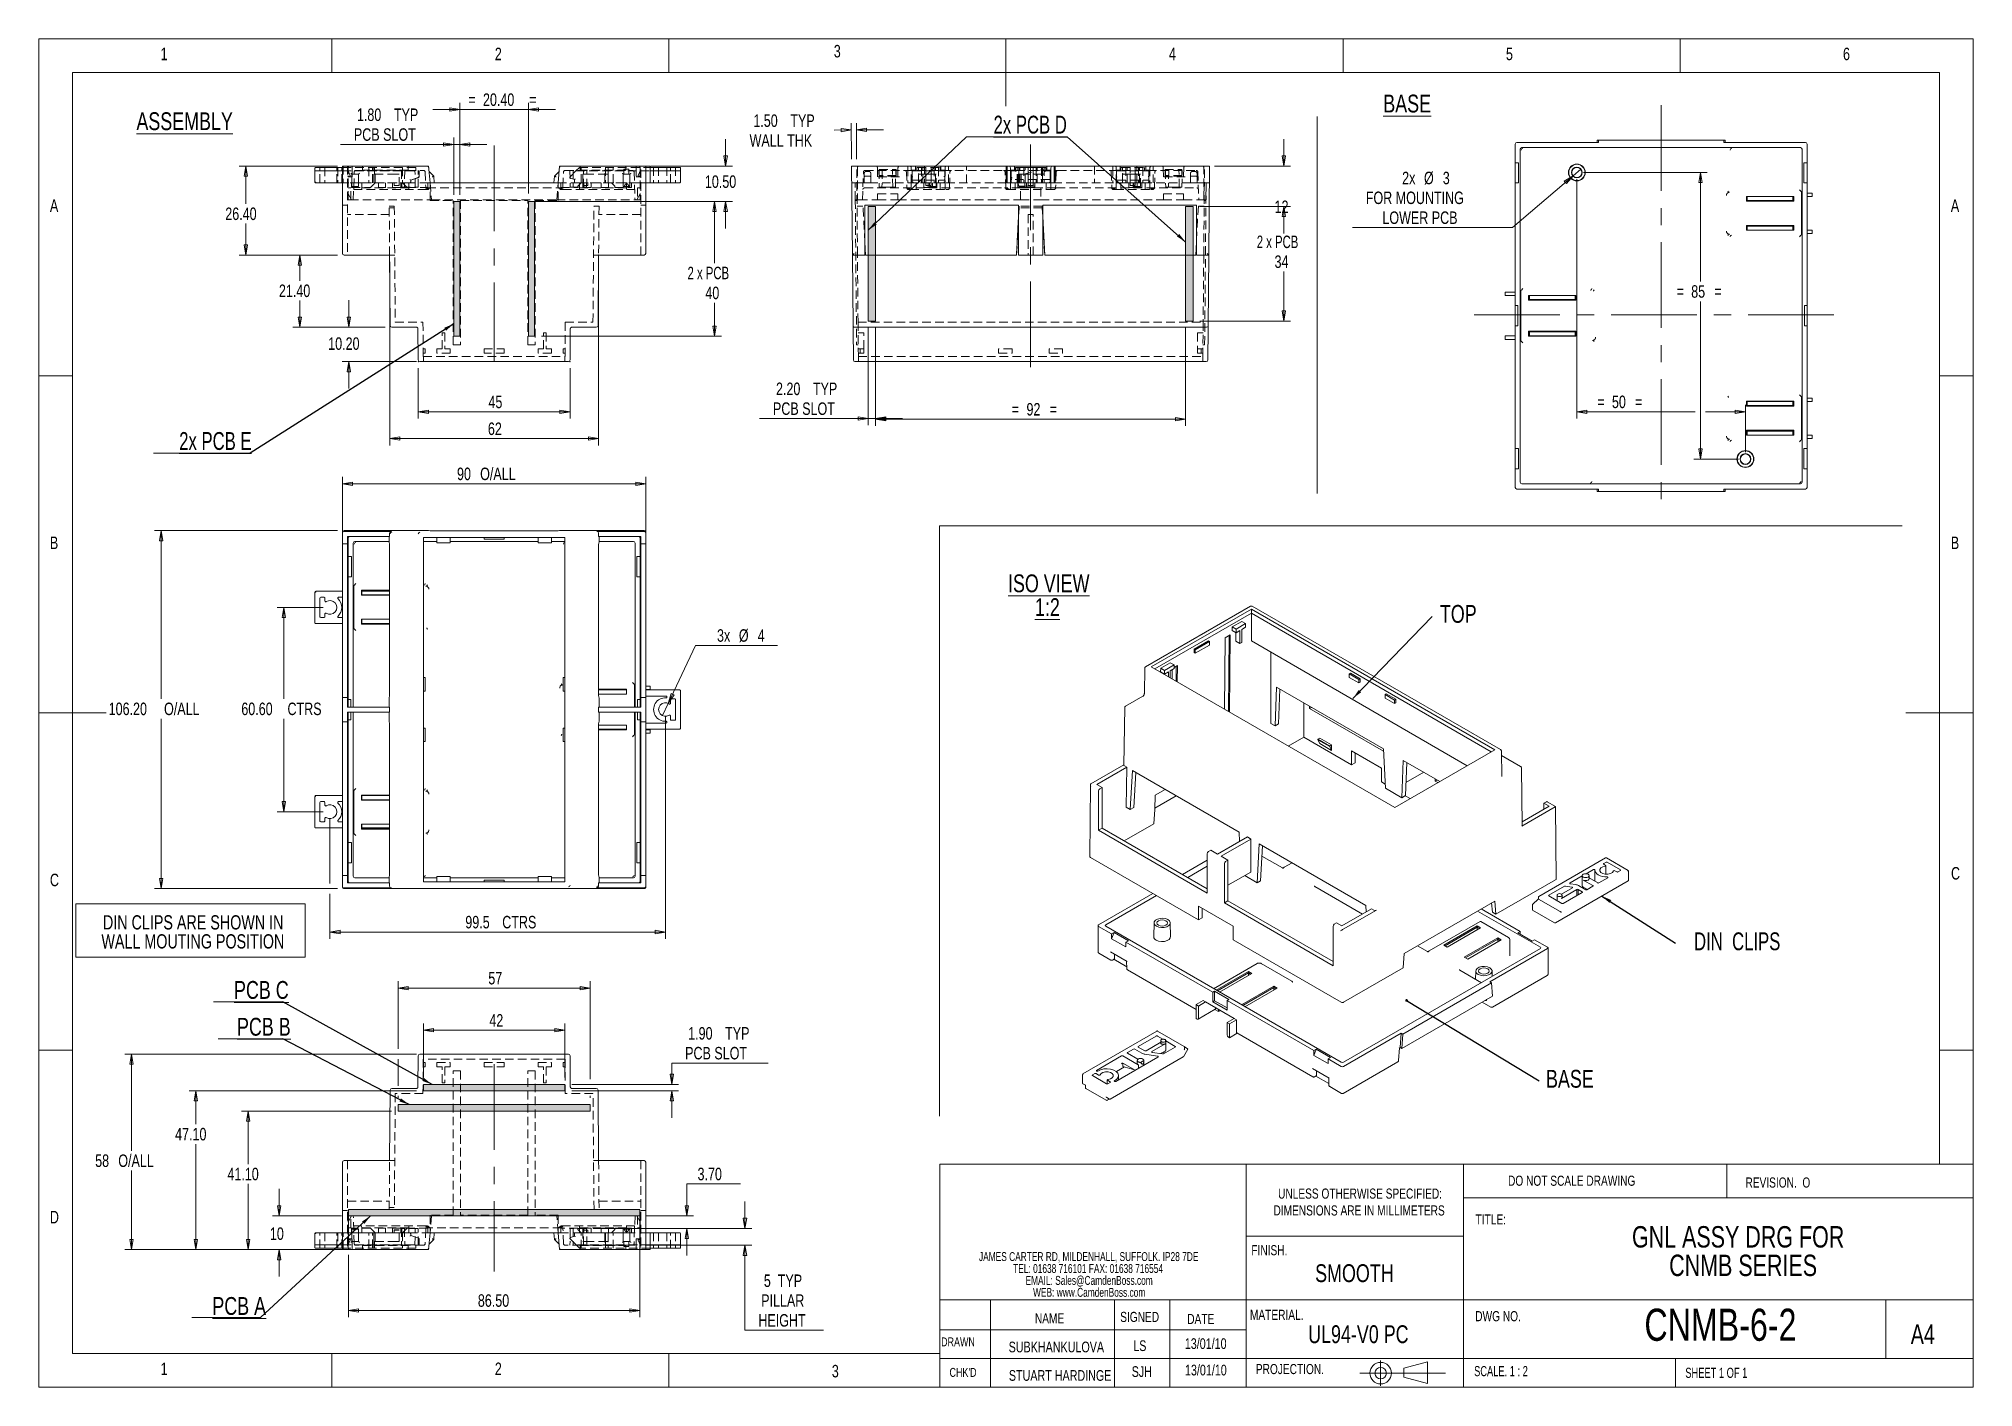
# Model space of a CAD drawing. Header units: millimetres. Extents: x 5 to 292, y 5 to 205.
import ezdxf

# ---------------------------------------------------------------- set-up
doc = ezdxf.new("R2010")
doc.units = ezdxf.units.MM
doc.header["$PDSIZE"] = -1
doc.linetypes.add('CENTERX2', pattern=[20.32, 12.7, -2.54, 2.54, -2.54])
doc.linetypes.add('HIDDEN', pattern=[1.905, 1.27, -0.635])
doc.styles.add('SLDTEXTSTYLE0', font='TXT', dxfattribs={"width": 0.75})
doc.styles.add('SLDTEXTSTYLE1', font='TXT', dxfattribs={"width": 0.6875})
doc.styles.add('SLDTEXTSTYLE2', font='TXT', dxfattribs={"width": 0.7})
doc.styles.add('SLDTEXTSTYLE3', font='TXT', dxfattribs={"width": 0.678571})
doc.dimstyles.new('SLDDIMSTYLE0', dxfattribs={"dimtxt": 1.852083, "dimasz": 1.5, "dimexe": 0, "dimexo": 0.0625, "dimgap": 0.463021, "dimtad": 0, "dimtih": 1, "dimtoh": 1, "dimlfac": 2, "dimrnd": 1e-09, "dimzin": 4, "dimdsep": 46, "dimtxsty": 'SLDTEXTSTYLE0', "dimblk1": 'CLOSED', "dimblk2": 'CLOSED', "dimsah": 1, "dimcen": 0.09, "dimadec": 0, "dimazin": 1, "dimtfac": 1, "dimtofl": 0, "dimtmove": 0, "dimatfit": 3, "dimldrblk": 'CLOSED', "dimfxl": 1, "dimfrac": 2, "dimtolj": 1, "dimtzin": 12, "dimarcsym": 0})
doc.dimstyles.new('SLDDIMSTYLE1', dxfattribs={"dimtxt": 1.852083, "dimasz": 1.5, "dimexe": 0, "dimexo": 0.0625, "dimgap": 0.463021, "dimtad": 0, "dimtih": 1, "dimtoh": 1, "dimlfac": 2, "dimrnd": 1e-09, "dimzin": 12, "dimdsep": 46, "dimtxsty": 'SLDTEXTSTYLE0', "dimblk1": 'CLOSED', "dimblk2": 'CLOSED', "dimsah": 1, "dimcen": 0.09, "dimadec": 0, "dimazin": 3, "dimtfac": 1, "dimtofl": 0, "dimtmove": 0, "dimatfit": 3, "dimldrblk": 'CLOSED', "dimfxl": 1, "dimfrac": 2, "dimtolj": 1, "dimtzin": 12, "dimarcsym": 0})
doc.dimstyles.new('SLDDIMSTYLE2', dxfattribs={"dimtxt": 1.852083, "dimasz": 1.5, "dimexe": 0, "dimexo": 0.0625, "dimgap": 0.463021, "dimtad": 0, "dimtih": 1, "dimtoh": 1, "dimdec": 1, "dimlfac": 2, "dimrnd": 1e-09, "dimzin": 12, "dimdsep": 46, "dimtxsty": 'SLDTEXTSTYLE0', "dimblk1": 'CLOSED', "dimblk2": 'CLOSED', "dimsah": 1, "dimcen": 0.09, "dimadec": 0, "dimazin": 3, "dimtfac": 1, "dimtdec": 1, "dimtofl": 0, "dimtmove": 0, "dimatfit": 3, "dimldrblk": 'CLOSED', "dimfxl": 1, "dimfrac": 2, "dimtolj": 1, "dimtzin": 12, "dimarcsym": 0})
doc.dimstyles.new('SLDDIMSTYLE3', dxfattribs={"dimtxt": 1.852083, "dimasz": 1.5, "dimexe": 0, "dimexo": 0.0625, "dimgap": 0.463021, "dimtad": 0, "dimtih": 1, "dimtoh": 1, "dimlfac": 2, "dimrnd": 1e-09, "dimzin": 12, "dimdsep": 46, "dimtxsty": 'SLDTEXTSTYLE0', "dimblk1": 'NONE', "dimblk2": 'CLOSED', "dimsah": 1, "dimcen": 0, "dimadec": 0, "dimazin": 3, "dimtfac": 1, "dimtmove": 0, "dimatfit": 3, "dimldrblk": 'NONE', "dimfxl": 1, "dimfrac": 2, "dimtolj": 1, "dimtzin": 12, "dimarcsym": 0})
doc.dimstyles.new('SLDDIMSTYLE4', dxfattribs={"dimtxt": 1.852083, "dimasz": 1.5, "dimexe": 0, "dimexo": 0.0625, "dimgap": 0.463021, "dimtad": 0, "dimtih": 1, "dimtoh": 1, "dimlfac": 2, "dimrnd": 1e-09, "dimzin": 4, "dimdsep": 46, "dimtxsty": 'SLDTEXTSTYLE0', "dimblk1": 'CLOSED', "dimblk2": 'CLOSED', "dimsah": 1, "dimcen": 0.09, "dimadec": 0, "dimazin": 1, "dimtfac": 1, "dimtmove": 0, "dimatfit": 0, "dimldrblk": 'CLOSED', "dimfxl": 1, "dimfrac": 2, "dimtolj": 1, "dimtzin": 12, "dimarcsym": 0})
doc.dimstyles.new('SLDDIMSTYLE5', dxfattribs={"dimtxt": 1.852083, "dimasz": 1.5, "dimexe": 0, "dimexo": 0.0625, "dimgap": 0.463021, "dimtad": 0, "dimtih": 1, "dimtoh": 1, "dimlfac": 2, "dimrnd": 1e-09, "dimzin": 12, "dimdsep": 46, "dimtxsty": 'SLDTEXTSTYLE0', "dimblk1": 'CLOSED', "dimblk2": 'CLOSED', "dimsah": 1, "dimcen": 0.09, "dimadec": 0, "dimazin": 3, "dimtfac": 1, "dimtmove": 0, "dimatfit": 0, "dimldrblk": 'CLOSED', "dimfxl": 1, "dimfrac": 2, "dimtolj": 1, "dimtzin": 12, "dimarcsym": 0})
doc.dimstyles.new('SLDDIMSTYLE6', dxfattribs={"dimtxt": 2.5, "dimasz": 1.5, "dimexe": 0, "dimexo": 0.0625, "dimgap": 0, "dimtad": 0, "dimtih": 1, "dimtoh": 1, "dimdec": 0, "dimrnd": 1e-09, "dimzin": 0, "dimdsep": 46, "dimtxsty": 'Standard', "dimsah": 1, "dimcen": 0.09, "dimadec": 0, "dimazin": 0, "dimtfac": 1.5, "dimtdec": 0, "dimtofl": 0, "dimtmove": 0, "dimatfit": 3, "dimfxl": 1, "dimfrac": 2, "dimtolj": 1, "dimtzin": 0, "dimarcsym": 0})
doc.dimstyles.new('SLDDIMSTYLE7', dxfattribs={"dimtxt": 1.852083, "dimasz": 1.5, "dimexe": 0, "dimexo": 0.0625, "dimgap": 0.463021, "dimtad": 0, "dimtih": 1, "dimtoh": 1, "dimdec": 1, "dimlfac": 2, "dimrnd": 1e-09, "dimzin": 12, "dimdsep": 46, "dimtxsty": 'SLDTEXTSTYLE0', "dimblk1": 'NONE', "dimblk2": 'CLOSED', "dimsah": 1, "dimcen": 0, "dimadec": 0, "dimazin": 3, "dimtfac": 1, "dimtdec": 1, "dimtmove": 0, "dimatfit": 3, "dimldrblk": 'NONE', "dimfxl": 1, "dimfrac": 2, "dimtolj": 1, "dimtzin": 12, "dimarcsym": 0})
doc.dimstyles.new('SLDDIMSTYLE8', dxfattribs={"dimtxt": 2.5, "dimasz": 0.4, "dimexe": 0, "dimexo": 0.0625, "dimgap": 0, "dimtad": 0, "dimtih": 1, "dimtoh": 1, "dimdec": 0, "dimrnd": 1e-09, "dimzin": 0, "dimdsep": 46, "dimtxsty": 'Standard', "dimblk1": 'DOT', "dimblk2": 'DOT', "dimsah": 1, "dimcen": 0.09, "dimadec": 0, "dimazin": 0, "dimtfac": 0.4, "dimtdec": 0, "dimtofl": 0, "dimtmove": 0, "dimatfit": 3, "dimldrblk": 'DOT', "dimfxl": 1, "dimfrac": 2, "dimtolj": 1, "dimtzin": 0, "dimarcsym": 0})

msp = doc.modelspace()

# ---------------------------------------------------------------- texts
at = {"color": 7, "linetype": 'Continuous', "lineweight": 0}
for s, insert, char_height, attachment_point, style in [('3', (122.9527, 204.0756), 1.8521, 1, 'SLDTEXTSTYLE0'), ('1', (23.0833, 203.668), 1.8521, 1, 'SLDTEXTSTYLE0'), ('2', (72.6667, 203.668), 1.8521, 1, 'SLDTEXTSTYLE0'), ('4', (172.6667, 203.668), 1.8521, 1, 'SLDTEXTSTYLE0'), ('5', (222.6667, 203.668), 1.8521, 1, 'SLDTEXTSTYLE0'), ('6', (272.6667, 203.668), 1.8521, 1, 'SLDTEXTSTYLE0'), ('\\LBASE', (208.0109, 196.7051), 2.64583, 2, 'SLDTEXTSTYLE0'), ('\\LASSEMBLY', (26.653, 194.0873), 2.64583, 2, 'SLDTEXTSTYLE0'), ('A', (6.6667, 181.168), 1.8521, 1, 'SLDTEXTSTYLE0'), ('A', (288.6667, 181.168), 1.8521, 1, 'SLDTEXTSTYLE0'), ('B', (6.6667, 131.168), 1.8521, 1, 'SLDTEXTSTYLE0'), ('B', (288.6667, 131.168), 1.8521, 1, 'SLDTEXTSTYLE0'), ('C', (6.6667, 81.168), 1.8521, 1, 'SLDTEXTSTYLE0'), ('C', (288.6927, 82.1496), 1.8521, 1, 'SLDTEXTSTYLE0'), ('DO NOT SCALE DRAWING', (222.9783, 36.3862), 1.5, 1, 'SLDTEXTSTYLE0'), ('REVISION.  O', (258.2025, 36.1179), 1.5, 1, 'SLDTEXTSTYLE0'), ('D', (6.6667, 31.168), 1.8521, 1, 'SLDTEXTSTYLE0'), ('TITLE:', (218.1609, 30.6431), 1.5, 1, 'SLDTEXTSTYLE0'), ('FINISH.', (184.896, 26.0852), 1.5, 1, 'SLDTEXTSTYLE0'), ('SMOOTH', (200.1825, 23.2476), 2.64583, 2, 'SLDTEXTSTYLE0'), ('NAME', (152.7882, 15.9779), 1.5, 1, 'SLDTEXTSTYLE0'), ('SIGNED', (165.4423, 16.1866), 1.5, 1, 'SLDTEXTSTYLE0'), ('DATE', (175.3861, 15.8872), 1.5, 1, 'SLDTEXTSTYLE0'), ('MATERIAL.', (184.6947, 16.5024), 1.5, 1, 'SLDTEXTSTYLE0'), ('DWG NO.', (218.112, 16.2987), 1.5, 1, 'SLDTEXTSTYLE0'), ('CNMB-6-2', (254.4872, 16.6578), 4.7625, 2, 'SLDTEXTSTYLE0'), ('DRAWN', (138.8722, 12.3999), 1.32292, 1, 'SLDTEXTSTYLE0'), ('SUBKHANKULOVA', (155.9721, 11.7716), 1.5875, 2, 'SLDTEXTSTYLE0'), ('LS', (168.357, 11.9638), 1.5875, 2, 'SLDTEXTSTYLE0'), ('13/01/10', (178.1253, 12.2705), 1.5875, 2, 'SLDTEXTSTYLE0'), ('UL94-V0 PC', (200.7715, 14.1971), 2.64583, 2, 'SLDTEXTSTYLE0'), ('A4', (282.7241, 14.332), 2.91042, 1, 'SLDTEXTSTYLE0'), ('1', (23.0833, 8.668), 1.8521, 1, 'SLDTEXTSTYLE0'), ('2', (72.6667, 8.668), 1.8521, 1, 'SLDTEXTSTYLE0'), ('3', (122.6632, 8.3262), 1.8521, 1, 'SLDTEXTSTYLE0'), ("CHK'D", (140.1185, 7.8727), 1.32292, 1, 'SLDTEXTSTYLE0'), ('STUART HARDINGE', (156.5335, 7.5505), 1.5875, 2, 'SLDTEXTSTYLE0'), ('SJH', (168.6503, 8.1259), 1.5875, 2, 'SLDTEXTSTYLE0'), ('13/01/10', (178.1487, 8.3475), 1.5875, 2, 'SLDTEXTSTYLE0'), ('PROJECTION.', (185.5689, 8.4539), 1.4986, 1, 'SLDTEXTSTYLE0'), ('SCALE. 1 : 2', (217.9452, 8.1486), 1.5, 1, 'SLDTEXTSTYLE1'), ('SHEET 1 OF 1', (249.2783, 7.9001), 1.5, 1, 'SLDTEXTSTYLE1')]:
    msp.add_mtext(s, dxfattribs=dict(at, insert=insert, char_height=char_height, attachment_point=attachment_point, style=style))

# ---------------------------------------------------------------- blocks, each defined once
blk = doc.blocks.new('SW_NOTE_0')
at = {"color": 0, "linetype": 'Continuous', "lineweight": 0, "char_height": 1.5, "attachment_point": 2, "style": 'SLDTEXTSTYLE0'}
for s, insert in [('UNLESS OTHERWISE SPECIFIED:', (14.18, 1.93)), ('DIMENSIONS ARE IN MILLIMETERS', (14.04, -0.57))]:
    blk.add_mtext(s, dxfattribs=dict(at, insert=insert))
blk = doc.blocks.new('SW_NOTE_1')
at = {"color": 0, "linetype": 'Continuous', "lineweight": 0, "char_height": 3.175, "attachment_point": 2, "style": 'SLDTEXTSTYLE0'}
for s, insert in [('GNL ASSY DRG FOR', (19.55, 4.09)), ('CNMB SERIES', (20.29, -0.14))]:
    blk.add_mtext(s, dxfattribs=dict(at, insert=insert))
blk = doc.blocks.new('SW_NOTE_2')
at = {"color": 0, "linetype": 'Continuous', "lineweight": 0, "char_height": 1.3229, "attachment_point": 2, "style": 'SLDTEXTSTYLE2'}
for s, insert in [('JAMES CARTER RD, MILDENHALL, SUFFOLK. IP28 7DE', (18.73, 1.71)), ('TEL: 01638 716101 FAX: 01638 716554', (18.64, -0.06)), ('EMAIL: Sales@CamdenBoss.com', (18.79, -1.82)), ('WEB: www.CamdenBoss.com', (18.8, -3.59))]:
    blk.add_mtext(s, dxfattribs=dict(at, insert=insert))
blk = doc.blocks.new('_CLOSED')
at = {"color": 0, "linetype": 'ByBlock', "lineweight": -2}
for p, q in [((-1, 0.166667), (0, 0)), ((-1, 0.166667), (-1, -0.166667)), ((0, 0), (-1, -0.166667)), ((0, 0), (-1, 0))]:
    blk.add_line(p, q, dxfattribs=at)
blk = doc.blocks.new('_D')
at = {"color": 7, "linetype": 'Continuous', "lineweight": 0}
for p, q in [((49.32, 132.05), (22.16, 132.05)), ((23.16, 132.05), (23.16, 107.09)), ((23.16, 78.95), (23.16, 104.15)), ((49.32, 78.95), (22.16, 78.95))]:
    blk.add_line(p, q, dxfattribs=at)
at = {"color": 7, "linetype": 'Continuous', "lineweight": 0, "xscale": 1.5, "yscale": 1.5}
for p, rotation in [((23.16, 132.05, -13.68), 90.0000000000004), ((23.16, 78.95, -13.68), 270.0000000000004)]:
    blk.add_blockref('_CLOSED', p, dxfattribs=dict(at, rotation=rotation))
at = {"color": 7, "linetype": 'Continuous', "lineweight": 0, "char_height": 1.852, "attachment_point": 1, "style": 'SLDTEXTSTYLE0'}
for s, insert in [('106.20', (15.38, 106.54)), ('O/ALL', (23.6, 106.54))]:
    blk.add_mtext(s, dxfattribs=dict(at, insert=insert))
blk = doc.blocks.new('_D_1')
at = {"color": 7, "linetype": 'Continuous', "lineweight": 0}
for p, q in [((50.07, 131.1), (50.07, 140)), ((50.07, 139), (95.07, 139)), ((95.07, 131.1), (95.07, 140))]:
    blk.add_line(p, q, dxfattribs=at)
at = {"color": 7, "linetype": 'Continuous', "lineweight": 0, "xscale": 1.5, "yscale": 1.5, "rotation": 180.0000000000004}
blk.add_blockref('_CLOSED', (50.07, 139, -13.68), dxfattribs=at)
at = {"color": 7, "linetype": 'Continuous', "lineweight": 0, "xscale": 1.5, "yscale": 1.5}
blk.add_blockref('_CLOSED', (95.07, 139, -13.68), dxfattribs=at)
at = {"color": 7, "linetype": 'Continuous', "lineweight": 0, "char_height": 1.852, "attachment_point": 1, "style": 'SLDTEXTSTYLE0'}
for s, insert in [('90', (67.06, 141.39)), ('O/ALL', (70.49, 141.39))]:
    blk.add_mtext(s, dxfattribs=dict(at, insert=insert))
blk = doc.blocks.new('_D_2')
at = {"color": 7, "linetype": 'Continuous', "lineweight": 0}
for p, q in [((97.97, 104.51), (97.97, 71.52)), ((48.21, 89.36), (48.21, 79.72)), ((48.21, 78.19), (48.21, 71.52)), ((48.21, 72.52), (97.97, 72.52))]:
    blk.add_line(p, q, dxfattribs=at)
at = {"color": 7, "linetype": 'Continuous', "lineweight": 0, "xscale": 1.5, "yscale": 1.5, "rotation": 180.0000000000004}
blk.add_blockref('_CLOSED', (48.21, 72.52, -13.68), dxfattribs=at)
at = {"color": 7, "linetype": 'Continuous', "lineweight": 0, "xscale": 1.5, "yscale": 1.5}
blk.add_blockref('_CLOSED', (97.97, 72.52, -13.68), dxfattribs=at)
at = {"color": 7, "linetype": 'Continuous', "lineweight": 0, "char_height": 1.852, "attachment_point": 1, "style": 'SLDTEXTSTYLE0'}
for s, insert in [('99.5', (68.29, 74.91)), ('CTRS', (73.77, 74.91))]:
    blk.add_mtext(s, dxfattribs=dict(at, insert=insert))
blk = doc.blocks.new('_D_3')
at = {"color": 7, "linetype": 'Continuous', "lineweight": 0}
for p, q in [((47.22, 120.66), (40.38, 120.66)), ((41.38, 120.66), (41.38, 107.09)), ((41.38, 90.36), (41.38, 104.15)), ((47.21, 90.36), (40.38, 90.36))]:
    blk.add_line(p, q, dxfattribs=at)
at = {"color": 7, "linetype": 'Continuous', "lineweight": 0, "xscale": 1.5, "yscale": 1.5}
for p, rotation in [((41.38, 120.66, -13.68), 90.0000000000004), ((41.38, 90.36, -13.68), 270.0000000000004)]:
    blk.add_blockref('_CLOSED', p, dxfattribs=dict(at, rotation=rotation))
at = {"color": 7, "linetype": 'Continuous', "lineweight": 0, "char_height": 1.852, "attachment_point": 1, "style": 'SLDTEXTSTYLE0'}
for s, insert in [('60.60', (35.06, 106.54)), ('CTRS', (41.91, 106.54))]:
    blk.add_mtext(s, dxfattribs=dict(at, insert=insert))
blk = doc.blocks.new('_D_4')
at = {"color": 7, "linetype": 'Continuous', "lineweight": 0}
for p, q in [((98.4, 106.42), (102.46, 115.03)), ((102.46, 115.03), (114.62, 115.03)), ((97.54, 104.61), (98.4, 106.42))]:
    blk.add_line(p, q, dxfattribs=at)
at = {"color": 7, "linetype": 'Continuous', "lineweight": 0, "xscale": 1.5, "yscale": 1.5, "rotation": 244.7555141271315}
blk.add_blockref('_CLOSED', (98.4, 106.42, -13.68), dxfattribs=at)
at = {"color": 7, "linetype": 'Continuous', "lineweight": 0, "attachment_point": 1, "style": 'SLDTEXTSTYLE0'}
for s, insert, char_height in [('3x', (105.63, 117.42), 1.852), ('%%c', (108.87, 117.42), 1.852), ('4', (111.67, 117.42), 1.85)]:
    blk.add_mtext(s, dxfattribs=dict(at, insert=insert, char_height=char_height))
blk = doc.blocks.new('_NONE')
blk = doc.blocks.new('SW_NOTE_3')
at = {"color": 0, "linetype": 'Continuous', "lineweight": 0, "char_height": 2.1167, "attachment_point": 2, "style": 'SLDTEXTSTYLE0'}
for s, insert in [('DIN CLIPS ARE SHOWN IN', (16.83, 2.73)), ('WALL MOUTING POSITION', (16.78, -0.09))]:
    blk.add_mtext(s, dxfattribs=dict(at, insert=insert))
blk = doc.blocks.new('_D_5')
at = {"color": 7, "linetype": 'Continuous', "lineweight": 0}
for p, q in [((113.23, 53.09), (98.91, 53.09)), ((98.91, 53.09), (98.91, 49.92)), ((84.07, 49.92), (99.91, 49.92)), ((84.07, 48.97), (99.91, 48.97)), ((98.91, 48.97), (98.91, 44.97))]:
    blk.add_line(p, q, dxfattribs=at)
at = {"color": 7, "linetype": 'Continuous', "lineweight": 0, "xscale": 1.5, "yscale": 1.5}
for p, rotation in [((98.91, 49.92, 0.05), 270.0000000000004), ((98.91, 48.97, 0.05), 90.0000000000004)]:
    blk.add_blockref('_CLOSED', p, dxfattribs=dict(at, rotation=rotation))
at = {"color": 7, "linetype": 'Continuous', "lineweight": 0, "char_height": 1.852, "attachment_point": 1, "style": 'SLDTEXTSTYLE0'}
for s, insert in [('1.90', (101.35, 58.42)), ('TYP', (106.83, 58.42)), ('PCB SLOT', (100.9, 55.48))]:
    blk.add_mtext(s, dxfattribs=dict(at, insert=insert))
blk = doc.blocks.new('_D_6')
at = {"color": 7, "linetype": 'Continuous', "lineweight": 0}
for p, q in [((40.67, 30.42), (40.67, 34.42)), ((49.94, 30.42), (39.67, 30.42)), ((49.32, 25.42), (39.67, 25.42)), ((40.67, 25.42), (40.67, 21.42))]:
    blk.add_line(p, q, dxfattribs=at)
at = {"color": 7, "linetype": 'Continuous', "lineweight": 0, "xscale": 1.5, "yscale": 1.5}
for p, rotation in [((40.67, 30.42, 0.05), 270.0000000000004), ((40.67, 25.42, 0.05), 90.0000000000004)]:
    blk.add_blockref('_CLOSED', p, dxfattribs=dict(at, rotation=rotation))
at = {"color": 7, "linetype": 'Continuous', "lineweight": 0, "insert": (39.3, 28.71), "char_height": 1.852, "attachment_point": 1, "style": 'SLDTEXTSTYLE0'}
blk.add_mtext('10', dxfattribs=at)
blk = doc.blocks.new('_D_7')
at = {"color": 7, "linetype": 'Continuous', "lineweight": 0}
for p, q in [((57.32, 45.97), (35.08, 45.97)), ((36.08, 45.97), (36.08, 38.11)), ((36.08, 25.42), (36.08, 35.17)), ((52.02, 25.42), (35.08, 25.42))]:
    blk.add_line(p, q, dxfattribs=at)
at = {"color": 7, "linetype": 'Continuous', "lineweight": 0, "xscale": 1.5, "yscale": 1.5}
for p, rotation in [((36.08, 45.97, 0.05), 90.00000000000064), ((36.08, 25.42, 0.05), 270.0000000000007)]:
    blk.add_blockref('_CLOSED', p, dxfattribs=dict(at, rotation=rotation))
at = {"color": 7, "linetype": 'Continuous', "lineweight": 0, "insert": (33, 37.56), "char_height": 1.852, "attachment_point": 1, "style": 'SLDTEXTSTYLE0'}
blk.add_mtext('41.10', dxfattribs=at)
blk = doc.blocks.new('_D_8')
at = {"color": 7, "linetype": 'Continuous', "lineweight": 0}
for p, q in [((61.07, 48.97), (27.31, 48.97)), ((28.31, 48.97), (28.31, 44.02)), ((28.31, 25.42), (28.31, 41.08)), ((52.02, 25.42), (27.31, 25.42))]:
    blk.add_line(p, q, dxfattribs=at)
at = {"color": 7, "linetype": 'Continuous', "lineweight": 0, "xscale": 1.5, "yscale": 1.5}
for p, rotation in [((28.31, 48.97, 0.05), 90.00000000000064), ((28.31, 25.42, 0.05), 270.0000000000007)]:
    blk.add_blockref('_CLOSED', p, dxfattribs=dict(at, rotation=rotation))
at = {"color": 7, "linetype": 'Continuous', "lineweight": 0, "insert": (25.24, 43.47), "char_height": 1.852, "attachment_point": 1, "style": 'SLDTEXTSTYLE0'}
blk.add_mtext('47.10', dxfattribs=at)
blk = doc.blocks.new('_D_9')
at = {"color": 7, "linetype": 'Continuous', "lineweight": 0}
for p, q in [((50.94, 30.37), (50.94, 26.18)), ((94.19, 30.37), (94.19, 15.4)), ((50.94, 24.66), (50.94, 15.4)), ((50.94, 16.4), (94.19, 16.4))]:
    blk.add_line(p, q, dxfattribs=at)
at = {"color": 7, "linetype": 'Continuous', "lineweight": 0, "xscale": 1.5, "yscale": 1.5, "rotation": 180.0000000000004}
blk.add_blockref('_CLOSED', (50.94, 16.4, 0.05), dxfattribs=at)
at = {"color": 7, "linetype": 'Continuous', "lineweight": 0, "xscale": 1.5, "yscale": 1.5}
blk.add_blockref('_CLOSED', (94.19, 16.4, 0.05), dxfattribs=at)
at = {"color": 7, "linetype": 'Continuous', "lineweight": 0, "insert": (70.15, 18.79), "char_height": 1.852, "attachment_point": 1, "style": 'SLDTEXTSTYLE0'}
blk.add_mtext('86.50', dxfattribs=at)
blk = doc.blocks.new('_D_10')
at = {"color": 7, "linetype": 'Continuous', "lineweight": 0}
for p, q in [((58.32, 55.18), (58.32, 65.21)), ((58.32, 64.21), (86.82, 64.21)), ((86.82, 50.68), (86.82, 65.21)), ((58.32, 49.73), (58.32, 53.66)), ((58.32, 47.92), (58.32, 48.21)), ((86.82, 47.92), (86.82, 48.21))]:
    blk.add_line(p, q, dxfattribs=at)
at = {"color": 7, "linetype": 'Continuous', "lineweight": 0, "xscale": 1.5, "yscale": 1.5, "rotation": 180.0000000000004}
blk.add_blockref('_CLOSED', (58.32, 64.21, 0.05), dxfattribs=at)
at = {"color": 7, "linetype": 'Continuous', "lineweight": 0, "xscale": 1.5, "yscale": 1.5}
blk.add_blockref('_CLOSED', (86.82, 64.21, 0.05), dxfattribs=at)
at = {"color": 7, "linetype": 'Continuous', "lineweight": 0, "insert": (71.7, 66.6), "char_height": 1.852, "attachment_point": 1, "style": 'SLDTEXTSTYLE0'}
blk.add_mtext('57', dxfattribs=at)
blk = doc.blocks.new('_D_11')
at = {"color": 7, "linetype": 'Continuous', "lineweight": 0}
for p, q in [((62.07, 50.92), (62.07, 58.96)), ((62.07, 57.96), (83.07, 57.96)), ((83.07, 50.92), (83.07, 58.96))]:
    blk.add_line(p, q, dxfattribs=at)
at = {"color": 7, "linetype": 'Continuous', "lineweight": 0, "xscale": 1.5, "yscale": 1.5, "rotation": 180.0000000000004}
blk.add_blockref('_CLOSED', (62.07, 57.96, 0.05), dxfattribs=at)
at = {"color": 7, "linetype": 'Continuous', "lineweight": 0, "xscale": 1.5, "yscale": 1.5}
blk.add_blockref('_CLOSED', (83.07, 57.96, 0.05), dxfattribs=at)
at = {"color": 7, "linetype": 'Continuous', "lineweight": 0, "insert": (71.86, 60.34), "char_height": 1.852, "attachment_point": 1, "style": 'SLDTEXTSTYLE0'}
blk.add_mtext('42', dxfattribs=at)
blk = doc.blocks.new('_D_12')
at = {"color": 7, "linetype": 'Continuous', "lineweight": 0}
for p, q in [((109.12, 35.17), (101.16, 35.17)), ((101.16, 35.17), (101.16, 30.42)), ((95.19, 30.42), (102.16, 30.42)), ((87.27, 28.57), (102.16, 28.57)), ((101.16, 28.57), (101.16, 24.57))]:
    blk.add_line(p, q, dxfattribs=at)
at = {"color": 7, "linetype": 'Continuous', "lineweight": 0, "xscale": 1.5, "yscale": 1.5}
for p, rotation in [((101.16, 30.42, 0.05), 270.0000000000006), ((101.16, 28.57, 0.05), 90.00000000000058)]:
    blk.add_blockref('_CLOSED', p, dxfattribs=dict(at, rotation=rotation))
at = {"color": 7, "linetype": 'Continuous', "lineweight": 0, "insert": (102.74, 37.56), "char_height": 1.852, "attachment_point": 1, "style": 'SLDTEXTSTYLE0'}
blk.add_mtext('3.70', dxfattribs=at)
blk = doc.blocks.new('_D_13')
at = {"color": 7, "linetype": 'Continuous', "lineweight": 0}
for p, q in [((61.06, 54.42), (17.76, 54.42)), ((18.76, 54.42), (18.76, 40.08)), ((18.76, 25.42), (18.76, 37.14)), ((52.02, 25.42), (17.76, 25.42))]:
    blk.add_line(p, q, dxfattribs=at)
at = {"color": 7, "linetype": 'Continuous', "lineweight": 0, "xscale": 1.5, "yscale": 1.5}
for p, rotation in [((18.76, 54.42, 7.76), 90.00000000000043), ((18.76, 25.42, 7.76), 270.0000000000004)]:
    blk.add_blockref('_CLOSED', p, dxfattribs=dict(at, rotation=rotation))
at = {"color": 7, "linetype": 'Continuous', "lineweight": 0, "char_height": 1.852, "attachment_point": 1, "style": 'SLDTEXTSTYLE0'}
for s, insert in [('58', (13.38, 39.53)), ('O/ALL', (16.81, 39.53))]:
    blk.add_mtext(s, dxfattribs=dict(at, insert=insert))
blk = doc.blocks.new('_D_14')
at = {"color": 7, "linetype": 'Continuous', "lineweight": 0}
for p, q in [((109.78, 28.57), (109.78, 32.57)), ((87.27, 28.57), (93.43, 28.57)), ((87.32, 26.07), (93.43, 26.07)), ((94.95, 28.57), (110.78, 28.57)), ((94.95, 26.07), (110.78, 26.07)), ((109.78, 13.46), (109.78, 26.07)), ((121.41, 13.46), (109.78, 13.46))]:
    blk.add_line(p, q, dxfattribs=at)
at = {"color": 7, "linetype": 'Continuous', "lineweight": 0, "xscale": 1.5, "yscale": 1.5}
for p, rotation in [((109.78, 28.57, 7.76), 270.0000000000006), ((109.78, 26.07, 7.76), 90.0000000000006)]:
    blk.add_blockref('_CLOSED', p, dxfattribs=dict(at, rotation=rotation))
at = {"color": 7, "linetype": 'Continuous', "lineweight": 0, "attachment_point": 1, "style": 'SLDTEXTSTYLE0'}
for s, insert, char_height in [('5', (112.58, 21.73), 1.85), ('TYP', (114.64, 21.73), 1.852), ('PILLAR', (112.18, 18.79), 1.852), ('HEIGHT', (111.76, 15.85), 1.852)]:
    blk.add_mtext(s, dxfattribs=dict(at, insert=insert, char_height=char_height))
blk = doc.blocks.new('SW_NOTE_4')
at = {"color": 0, "linetype": 'Continuous', "lineweight": 0}
for p, q in [((-10.19, 0), (0, 0)), ((0, 0), (-10.19, 0)), ((-10.19, 0), (0, 0)), ((0, 0), (-10.19, 0)), ((-10.19, 0), (0, 0)), ((0, 0), (-10.19, 0))]:
    blk.add_line(p, q, dxfattribs=at)
at = {"color": 0, "linetype": 'Continuous', "lineweight": 0, "insert": (-3.17, 3.03), "char_height": 2.646, "attachment_point": 2, "style": 'SLDTEXTSTYLE0'}
blk.add_mtext('\\LPCB A', dxfattribs=at)
blk = doc.blocks.new('SW_NOTE_5')
at = {"color": 0, "linetype": 'Continuous', "lineweight": 0}
for p, q in [((-9.6, 0), (0, 0)), ((0, 0), (-9.6, 0)), ((-9.6, 0), (0, 0)), ((0, 0), (-9.6, 0)), ((-9.6, 0), (0, 0)), ((0, 0), (-9.6, 0))]:
    blk.add_line(p, q, dxfattribs=at)
at = {"color": 0, "linetype": 'Continuous', "lineweight": 0, "insert": (-2.83, 3.09), "char_height": 2.646, "attachment_point": 2, "style": 'SLDTEXTSTYLE0'}
blk.add_mtext('\\LPCB B', dxfattribs=at)
blk = doc.blocks.new('SW_NOTE_6')
at = {"color": 0, "linetype": 'Continuous', "lineweight": 0}
for p, q in [((-10.31, 0), (0, 0)), ((0, 0), (-10.31, 0)), ((-10.31, 0), (0, 0)), ((0, 0), (-10.31, 0)), ((-10.31, 0), (0, 0)), ((0, 0), (-10.31, 0))]:
    blk.add_line(p, q, dxfattribs=at)
at = {"color": 0, "linetype": 'Continuous', "lineweight": 0, "insert": (-3.2, 3.1), "char_height": 2.646, "attachment_point": 2, "style": 'SLDTEXTSTYLE0'}
blk.add_mtext('\\LPCB C', dxfattribs=at)
blk = doc.blocks.new('_D_15')
at = {"color": 7, "linetype": 'Continuous', "lineweight": 0}
for p, q in [((66.57, 181.87), (66.57, 190.33)), ((67.47, 181.87), (67.47, 190.33)), ((66.57, 189.33), (49.78, 189.33)), ((66.57, 189.33), (67.47, 189.33)), ((67.47, 189.33), (71.47, 189.33))]:
    blk.add_line(p, q, dxfattribs=at)
at = {"color": 7, "linetype": 'Continuous', "lineweight": 0, "xscale": 1.5, "yscale": 1.5}
blk.add_blockref('_CLOSED', (66.57, 189.33, 0.05), dxfattribs=at)
at = {"color": 7, "linetype": 'Continuous', "lineweight": 0, "xscale": 1.5, "yscale": 1.5, "rotation": 180.0000000000004}
blk.add_blockref('_CLOSED', (67.47, 189.33, 0.05), dxfattribs=at)
at = {"color": 7, "linetype": 'Continuous', "lineweight": 0, "char_height": 1.852, "attachment_point": 1, "style": 'SLDTEXTSTYLE0'}
for s, insert in [('1.80', (52.21, 194.65)), ('TYP', (57.7, 194.65)), ('PCB SLOT', (51.76, 191.71))]:
    blk.add_mtext(s, dxfattribs=dict(at, insert=insert))
blk = doc.blocks.new('_D_16')
at = {"color": 7, "linetype": 'Continuous', "lineweight": 0}
for p, q in [((106.91, 186.12), (106.91, 190.12)), ((95.82, 186.12), (107.91, 186.12)), ((78.67, 180.87), (107.91, 180.87)), ((106.91, 180.87), (106.91, 176.87))]:
    blk.add_line(p, q, dxfattribs=at)
at = {"color": 7, "linetype": 'Continuous', "lineweight": 0, "xscale": 1.5, "yscale": 1.5}
for p, rotation in [((106.91, 186.12, 0.05), 270.0000000000004), ((106.91, 180.87, 0.05), 90.0000000000004)]:
    blk.add_blockref('_CLOSED', p, dxfattribs=dict(at, rotation=rotation))
at = {"color": 7, "linetype": 'Continuous', "lineweight": 0, "insert": (103.83, 184.73), "char_height": 1.852, "attachment_point": 1, "style": 'SLDTEXTSTYLE0'}
blk.add_mtext('10.50', dxfattribs=at)
blk = doc.blocks.new('_D_17')
at = {"color": 7, "linetype": 'Continuous', "lineweight": 0}
for p, q in [((79.57, 180.87), (106.27, 180.87)), ((105.27, 180.87), (105.27, 171.73)), ((105.27, 160.87), (105.27, 165.85)), ((79.57, 160.87), (106.27, 160.87))]:
    blk.add_line(p, q, dxfattribs=at)
at = {"color": 7, "linetype": 'Continuous', "lineweight": 0, "xscale": 1.5, "yscale": 1.5}
for p, rotation in [((105.27, 180.87, 0.05), 90.00000000000044), ((105.27, 160.87, 0.05), 270.0000000000005)]:
    blk.add_blockref('_CLOSED', p, dxfattribs=dict(at, rotation=rotation))
at = {"color": 7, "linetype": 'Continuous', "lineweight": 0, "char_height": 1.852, "attachment_point": 1}
for s, insert, style in [('2 x PCB', (101.26, 171.18), 'SLDTEXTSTYLE3'), ('40', (103.9, 168.23), 'SLDTEXTSTYLE0')]:
    blk.add_mtext(s, dxfattribs=dict(at, insert=insert, style=style))
blk = doc.blocks.new('_D_18')
at = {"color": 7, "linetype": 'Continuous', "lineweight": 0}
for p, q in [((61.31, 156.12), (61.31, 148.68)), ((83.82, 156.12), (83.82, 148.68)), ((61.31, 149.68), (83.82, 149.68))]:
    blk.add_line(p, q, dxfattribs=at)
at = {"color": 7, "linetype": 'Continuous', "lineweight": 0, "xscale": 1.5, "yscale": 1.5, "rotation": 180.0000000000004}
blk.add_blockref('_CLOSED', (61.31, 149.68, 0.05), dxfattribs=at)
at = {"color": 7, "linetype": 'Continuous', "lineweight": 0, "xscale": 1.5, "yscale": 1.5}
blk.add_blockref('_CLOSED', (83.82, 149.68, 0.05), dxfattribs=at)
at = {"color": 7, "linetype": 'Continuous', "lineweight": 0, "insert": (71.72, 152.06), "char_height": 1.852, "attachment_point": 1, "style": 'SLDTEXTSTYLE0'}
blk.add_mtext('45', dxfattribs=at)
blk = doc.blocks.new('_D_19')
at = {"color": 7, "linetype": 'Continuous', "lineweight": 0}
for p, q in [((57.07, 171.92), (57.07, 144.69)), ((88.07, 171.92), (88.07, 144.69)), ((57.07, 145.69), (88.07, 145.69))]:
    blk.add_line(p, q, dxfattribs=at)
at = {"color": 7, "linetype": 'Continuous', "lineweight": 0, "xscale": 1.5, "yscale": 1.5, "rotation": 180.0000000000004}
blk.add_blockref('_CLOSED', (57.07, 145.69, 0.05), dxfattribs=at)
at = {"color": 7, "linetype": 'Continuous', "lineweight": 0, "xscale": 1.5, "yscale": 1.5}
blk.add_blockref('_CLOSED', (88.07, 145.69, 0.05), dxfattribs=at)
at = {"color": 7, "linetype": 'Continuous', "lineweight": 0, "insert": (71.64, 148.08), "char_height": 1.852, "attachment_point": 1, "style": 'SLDTEXTSTYLE0'}
blk.add_mtext('62', dxfattribs=at)
blk = doc.blocks.new('_D_20')
at = {"color": 7, "linetype": 'Continuous', "lineweight": 0}
for p, q in [((67.47, 182.02), (67.47, 195.5)), ((77.67, 182.02), (77.67, 195.5)), ((67.47, 194.5), (63.47, 194.5)), ((67.47, 194.5), (77.67, 194.5)), ((77.67, 194.5), (81.67, 194.5))]:
    blk.add_line(p, q, dxfattribs=at)
at = {"color": 7, "linetype": 'Continuous', "lineweight": 0, "xscale": 1.5, "yscale": 1.5}
blk.add_blockref('_CLOSED', (67.47, 194.5, -7.66), dxfattribs=at)
at = {"color": 7, "linetype": 'Continuous', "lineweight": 0, "xscale": 1.5, "yscale": 1.5, "rotation": 180.0000000000004}
blk.add_blockref('_CLOSED', (77.67, 194.5, -7.66), dxfattribs=at)
at = {"color": 7, "linetype": 'Continuous', "lineweight": 0, "attachment_point": 1, "style": 'SLDTEXTSTYLE0'}
for s, insert, char_height in [('=', (68.74, 196.89), 1.85), ('20.40', (70.91, 196.89), 1.852), ('=', (77.76, 196.89), 1.85)]:
    blk.add_mtext(s, dxfattribs=dict(at, insert=insert, char_height=char_height))
blk = doc.blocks.new('_D_21')
at = {"color": 7, "linetype": 'Continuous', "lineweight": 0}
for p, q in [((51.03, 162.22), (51.03, 166.22)), ((56.41, 162.22), (50.03, 162.22)), ((61.06, 157.12), (50.03, 157.12)), ((51.03, 157.12), (51.03, 153.12))]:
    blk.add_line(p, q, dxfattribs=at)
at = {"color": 7, "linetype": 'Continuous', "lineweight": 0, "xscale": 1.5, "yscale": 1.5}
for p, rotation in [((51.03, 162.22, -7.66), 270.0000000000004), ((51.03, 157.12, -7.66), 90.0000000000004)]:
    blk.add_blockref('_CLOSED', p, dxfattribs=dict(at, rotation=rotation))
at = {"color": 7, "linetype": 'Continuous', "lineweight": 0, "insert": (47.95, 160.71), "char_height": 1.852, "attachment_point": 1, "style": 'SLDTEXTSTYLE0'}
blk.add_mtext('10.20', dxfattribs=at)
blk = doc.blocks.new('_D_22')
at = {"color": 7, "linetype": 'Continuous', "lineweight": 0}
for p, q in [((49.32, 172.92), (42.72, 172.92)), ((43.72, 172.92), (43.72, 169.1)), ((43.72, 162.22), (43.72, 166.16)), ((56.41, 162.22), (42.72, 162.22))]:
    blk.add_line(p, q, dxfattribs=at)
at = {"color": 7, "linetype": 'Continuous', "lineweight": 0, "xscale": 1.5, "yscale": 1.5}
for p, rotation in [((43.72, 172.92, -7.66), 90.00000000000045), ((43.72, 162.22, -7.66), 270.0000000000005)]:
    blk.add_blockref('_CLOSED', p, dxfattribs=dict(at, rotation=rotation))
at = {"color": 7, "linetype": 'Continuous', "lineweight": 0, "insert": (40.64, 168.54), "char_height": 1.852, "attachment_point": 1, "style": 'SLDTEXTSTYLE0'}
blk.add_mtext('21.40', dxfattribs=at)
blk = doc.blocks.new('_D_23')
at = {"color": 7, "linetype": 'Continuous', "lineweight": 0}
for p, q in [((49.32, 186.12), (34.75, 186.12)), ((35.75, 186.12), (35.75, 180.51)), ((35.75, 172.92), (35.75, 177.57)), ((49.32, 172.92), (34.75, 172.92))]:
    blk.add_line(p, q, dxfattribs=at)
at = {"color": 7, "linetype": 'Continuous', "lineweight": 0, "xscale": 1.5, "yscale": 1.5}
for p, rotation in [((35.75, 186.12, -7.66), 90.0000000000004), ((35.75, 172.92, -7.66), 270.0000000000004)]:
    blk.add_blockref('_CLOSED', p, dxfattribs=dict(at, rotation=rotation))
at = {"color": 7, "linetype": 'Continuous', "lineweight": 0, "insert": (32.68, 179.96), "char_height": 1.852, "attachment_point": 1, "style": 'SLDTEXTSTYLE0'}
blk.add_mtext('26.40', dxfattribs=at)
blk = doc.blocks.new('SW_NOTE_7')
at = {"color": 0, "linetype": 'Continuous', "lineweight": 0}
for p, q in [((-14.34, 0), (0, 0)), ((0, 0), (-14.34, 0)), ((-14.34, 0), (0, 0)), ((0, 0), (-14.34, 0)), ((-14.34, 0), (0, 0)), ((0, 0), (-14.34, 0))]:
    blk.add_line(p, q, dxfattribs=at)
at = {"color": 0, "linetype": 'Continuous', "lineweight": 0, "insert": (-5.16, 3.11), "char_height": 2.646, "attachment_point": 2, "style": 'SLDTEXTSTYLE2'}
blk.add_mtext('\\L2x PCB E', dxfattribs=at)
blk = doc.blocks.new('_D_24')
at = {"color": 7, "linetype": 'Continuous', "lineweight": 0}
for p, q in [((189.71, 186.12), (189.71, 190.12)), ((179.45, 186.12), (190.71, 186.12)), ((177.25, 180.12), (190.71, 180.12)), ((189.71, 180.12), (189.71, 176.12))]:
    blk.add_line(p, q, dxfattribs=at)
at = {"color": 7, "linetype": 'Continuous', "lineweight": 0, "xscale": 1.5, "yscale": 1.5}
for p, rotation in [((189.71, 186.12, 0.05), 270.0000000000006), ((189.71, 180.12, 0.05), 90.00000000000063)]:
    blk.add_blockref('_CLOSED', p, dxfattribs=dict(at, rotation=rotation))
at = {"color": 7, "linetype": 'Continuous', "lineweight": 0, "insert": (188.34, 181), "char_height": 1.852, "attachment_point": 1, "style": 'SLDTEXTSTYLE0'}
blk.add_mtext('12', dxfattribs=at)
blk = doc.blocks.new('_D_25')
at = {"color": 7, "linetype": 'Continuous', "lineweight": 0}
for p, q in [((177.25, 180.12), (190.71, 180.12)), ((189.71, 180.12), (189.71, 176.35)), ((189.71, 163.12), (189.71, 170.47)), ((177.25, 163.12), (190.71, 163.12))]:
    blk.add_line(p, q, dxfattribs=at)
at = {"color": 7, "linetype": 'Continuous', "lineweight": 0, "xscale": 1.5, "yscale": 1.5}
for p, rotation in [((189.71, 180.12, 0.05), 90.0000000000004), ((189.71, 163.12, 0.05), 270.0000000000004)]:
    blk.add_blockref('_CLOSED', p, dxfattribs=dict(at, rotation=rotation))
at = {"color": 7, "linetype": 'Continuous', "lineweight": 0, "char_height": 1.852, "attachment_point": 1}
for s, insert, style in [('2 x PCB', (185.7, 175.8), 'SLDTEXTSTYLE3'), ('34', (188.34, 172.86), 'SLDTEXTSTYLE0')]:
    blk.add_mtext(s, dxfattribs=dict(at, insert=insert, style=style))
blk = doc.blocks.new('_D_26')
at = {"color": 7, "linetype": 'Continuous', "lineweight": 0}
for p, q in [((129.16, 162.12), (129.16, 147.58)), ((175.15, 162.12), (175.15, 147.58)), ((129.16, 148.58), (175.15, 148.58))]:
    blk.add_line(p, q, dxfattribs=at)
at = {"color": 7, "linetype": 'Continuous', "lineweight": 0, "xscale": 1.5, "yscale": 1.5, "rotation": 180.0000000000004}
blk.add_blockref('_CLOSED', (129.16, 148.58, 0.05), dxfattribs=at)
at = {"color": 7, "linetype": 'Continuous', "lineweight": 0, "xscale": 1.5, "yscale": 1.5}
blk.add_blockref('_CLOSED', (175.15, 148.58, 0.05), dxfattribs=at)
at = {"color": 7, "linetype": 'Continuous', "lineweight": 0, "attachment_point": 1, "style": 'SLDTEXTSTYLE0'}
for s, insert, char_height in [('=', (149.36, 150.97), 1.85), ('92', (151.54, 150.97), 1.852), ('=', (154.97, 150.97), 1.85)]:
    blk.add_mtext(s, dxfattribs=dict(at, insert=insert, char_height=char_height))
blk = doc.blocks.new('_D_27')
at = {"color": 7, "linetype": 'Continuous', "lineweight": 0}
for p, q in [((128.06, 162.12), (128.06, 147.67)), ((129.16, 162.12), (129.16, 147.67)), ((128.06, 148.67), (111.95, 148.67)), ((128.06, 148.67), (129.16, 148.67)), ((129.16, 148.67), (133.16, 148.67))]:
    blk.add_line(p, q, dxfattribs=at)
at = {"color": 7, "linetype": 'Continuous', "lineweight": 0, "xscale": 1.5, "yscale": 1.5}
blk.add_blockref('_CLOSED', (128.06, 148.67, 0.05), dxfattribs=at)
at = {"color": 7, "linetype": 'Continuous', "lineweight": 0, "xscale": 1.5, "yscale": 1.5, "rotation": 180.0000000000004}
blk.add_blockref('_CLOSED', (129.16, 148.67, 0.05), dxfattribs=at)
at = {"color": 7, "linetype": 'Continuous', "lineweight": 0, "char_height": 1.852, "attachment_point": 1, "style": 'SLDTEXTSTYLE0'}
for s, insert in [('2.20', (114.38, 154)), ('TYP', (119.86, 154)), ('PCB SLOT', (113.93, 151.06))]:
    blk.add_mtext(s, dxfattribs=dict(at, insert=insert))
blk = doc.blocks.new('_D_28')
at = {"color": 7, "linetype": 'Continuous', "lineweight": 0}
for p, q in [((125.59, 187.12), (125.55, 192.47)), ((126.34, 187.12), (126.3, 192.48)), ((125.56, 191.47), (123.02, 191.45)), ((126.31, 191.48), (130.31, 191.51))]:
    blk.add_line(p, q, dxfattribs=at)
at = {"color": 7, "linetype": 'Continuous', "lineweight": 0, "xscale": 1.5, "yscale": 1.5}
for p, rotation in [((125.56, 191.47, -14.38), 0.500000000000605), ((126.31, 191.48, -14.38), 180.5000000000006)]:
    blk.add_blockref('_CLOSED', p, dxfattribs=dict(at, rotation=rotation))
at = {"color": 7, "linetype": 'Continuous', "lineweight": 0, "char_height": 1.852, "attachment_point": 1, "style": 'SLDTEXTSTYLE0'}
for s, insert in [('1.50', (111.02, 193.77)), ('TYP', (116.51, 193.77)), ('WALL THK', (110.46, 190.83))]:
    blk.add_mtext(s, dxfattribs=dict(at, insert=insert))
blk = doc.blocks.new('SW_NOTE_8')
at = {"color": 0, "linetype": 'Continuous', "lineweight": 0}
for p, q in [((0, 0), (14.93, 0)), ((14.93, 0), (0, 0)), ((0, 0), (14.93, 0)), ((14.93, 0), (0, 0)), ((0, 0), (14.93, 0)), ((14.93, 0), (0, 0))]:
    blk.add_line(p, q, dxfattribs=at)
at = {"color": 0, "linetype": 'Continuous', "lineweight": 0, "insert": (9.44, 3.11), "char_height": 2.646, "attachment_point": 2, "style": 'SLDTEXTSTYLE2'}
blk.add_mtext('\\L2x PCB D', dxfattribs=at)
blk = doc.blocks.new('_D_29')
at = {"color": 7, "linetype": 'Continuous', "lineweight": 0}
for p, q in [((234.19, 185.16), (252.52, 185.16)), ((251.52, 185.16), (251.52, 168.99)), ((251.52, 142.66), (251.52, 166.05)), ((257.19, 142.66), (250.52, 142.66))]:
    blk.add_line(p, q, dxfattribs=at)
at = {"color": 7, "linetype": 'Continuous', "lineweight": 0, "xscale": 1.5, "yscale": 1.5}
for p, rotation in [((251.52, 185.16, -2.41), 90.0000000000004), ((251.52, 142.66, -2.41), 270.0000000000004)]:
    blk.add_blockref('_CLOSED', p, dxfattribs=dict(at, rotation=rotation))
at = {"color": 7, "linetype": 'Continuous', "lineweight": 0, "attachment_point": 1, "style": 'SLDTEXTSTYLE0'}
for s, insert, char_height in [('=', (247.98, 168.44), 1.85), ('85', (250.15, 168.44), 1.852), ('=', (253.58, 168.44), 1.85)]:
    blk.add_mtext(s, dxfattribs=dict(at, insert=insert, char_height=char_height))
blk = doc.blocks.new('_D_30')
at = {"color": 7, "linetype": 'Continuous', "lineweight": 0}
for p, q in [((233.19, 184.16), (233.19, 148.68)), ((233.19, 149.68), (250.76, 149.68)), ((252.28, 149.68), (258.19, 149.68)), ((258.19, 143.66), (258.19, 150.68))]:
    blk.add_line(p, q, dxfattribs=at)
at = {"color": 7, "linetype": 'Continuous', "lineweight": 0, "xscale": 1.5, "yscale": 1.5, "rotation": 180.0000000000004}
blk.add_blockref('_CLOSED', (233.19, 149.68, -2.41), dxfattribs=at)
at = {"color": 7, "linetype": 'Continuous', "lineweight": 0, "xscale": 1.5, "yscale": 1.5}
blk.add_blockref('_CLOSED', (258.19, 149.68, -2.41), dxfattribs=at)
at = {"color": 7, "linetype": 'Continuous', "lineweight": 0, "attachment_point": 1, "style": 'SLDTEXTSTYLE0'}
for s, insert, char_height in [('=', (236.21, 152.07), 1.85), ('50', (238.39, 152.07), 1.852), ('=', (241.82, 152.07), 1.85)]:
    blk.add_mtext(s, dxfattribs=dict(at, insert=insert, char_height=char_height))
blk = doc.blocks.new('_D_31')
at = {"color": 7, "linetype": 'Continuous', "lineweight": 0}
for p, q in [((232.62, 184.67), (223.63, 177)), ((233.77, 185.65), (232.62, 184.67)), ((223.63, 177), (199.89, 177))]:
    blk.add_line(p, q, dxfattribs=at)
at = {"color": 7, "linetype": 'Continuous', "lineweight": 0, "xscale": 1.5, "yscale": 1.5, "rotation": 40.50389731402299}
blk.add_blockref('_CLOSED', (232.62, 184.67, -2.41), dxfattribs=at)
at = {"color": 7, "linetype": 'Continuous', "lineweight": 0, "attachment_point": 1, "style": 'SLDTEXTSTYLE0'}
for s, insert, char_height in [('2x', (207.27, 185.27), 1.852), ('%%c', (210.51, 185.27), 1.852), ('3', (213.3, 185.27), 1.85), ('FOR MOUNTING', (201.88, 182.33), 1.8521), ('LOWER PCB', (204.34, 179.38), 1.852)]:
    blk.add_mtext(s, dxfattribs=dict(at, insert=insert, char_height=char_height))
blk = doc.blocks.new('SW_NOTE_9')
at = {"color": 0, "linetype": 'Continuous', "lineweight": 0, "char_height": 2.646, "attachment_point": 2, "style": 'SLDTEXTSTYLE0'}
for s, insert in [('\\LISO VIEW', (9.47, 3.41)), ('\\L1:2', (9.27, -0.12))]:
    blk.add_mtext(s, dxfattribs=dict(at, insert=insert))
blk = doc.blocks.new('SW_NOTE_10')
at = {"color": 0, "linetype": 'Continuous', "lineweight": 0, "insert": (3.89, 1.71), "char_height": 2.646, "attachment_point": 2, "style": 'SLDTEXTSTYLE0'}
blk.add_mtext('TOP', dxfattribs=at)
blk = doc.blocks.new('SW_NOTE_11')
at = {"color": 0, "linetype": 'Continuous', "lineweight": 0, "insert": (4.57, 1.6), "char_height": 2.646, "attachment_point": 2, "style": 'SLDTEXTSTYLE0'}
blk.add_mtext('BASE', dxfattribs=at)
blk = doc.blocks.new('_DOT')
at = {"color": 0, "linetype": 'ByBlock', "lineweight": -2}
blk.add_line((-0.5, 0), (-1, 0), dxfattribs=at)
at = {"color": 0, "linetype": 'ByBlock', "const_width": 0.5}
blk.add_lwpolyline([(-0.25, 0, 1), (0.25, 0, 1)], format="xyb", close=True, dxfattribs=at)
blk = doc.blocks.new('SW_NOTE_12')
at = {"color": 0, "linetype": 'Continuous', "lineweight": 0, "insert": (9.13, 1.61), "char_height": 2.646, "attachment_point": 2, "style": 'SLDTEXTSTYLE2'}
blk.add_mtext('DIN  CLIPS', dxfattribs=at)

# ---------------------------------------------------------------- dimensions: what is measured, and where the dimension line sits
at = {"color": 7, "linetype": 'Continuous', "lineweight": 0}
for base, p1, p2, text, dimstyle, picture, middle in [((77.667, 195.9751), (67.467, 181.0156), (77.667, 181.0156), '= <> =', 'SLDDIMSTYLE4', '_D_20', (73.9916, 195.9751)), ((67.467, 192.2667), (66.567, 180.8656), (67.467, 180.8656), '<> TYP\\PPCB SLOT', 'SLDDIMSTYLE4', '_D_15', (56.9365, 192.2667)), ((258.1924, 151.1487), (233.1924, 185.1632), (258.1924, 142.6632), '= <> =', 'SLDDIMSTYLE1', '_D_30', (239.757, 151.1487)), ((129.1551, 151.6161), (128.0551, 163.1156), (129.1551, 163.1156), '<> TYP\\PPCB SLOT', 'SLDDIMSTYLE4', '_D_27', (119.1056, 151.6161)), ((175.151, 150.0498), (129.1551, 163.1156), (175.151, 163.1156), '= <> =', 'SLDDIMSTYLE2', '_D_26', (152.904, 150.0498)), ((95.067, 140.4691), (50.067, 130.1029), (95.067, 130.1029), '<> O/ALL', 'SLDDIMSTYLE1', '_D_1', (72.4335, 140.4691)), ((97.9692, 73.9925), (48.2103, 90.3565), (97.9692, 105.5128), '<> CTRS', 'SLDDIMSTYLE2', '_D_2', (73.9145, 73.9925))]:
    dim = msp.add_linear_dim(base=base, p1=p1, p2=p2, text=text, dimstyle=dimstyle, dxfattribs=at)
    dim.commit()
    dim.dimension.update_dxf_attribs({"geometry": picture, "text_midpoint": middle, "dimtype": 160})
for base, p1, p2, angle, text, dimstyle, picture, middle in [((126.3063, 191.4768), (125.6031, 186.1156), (126.3531, 186.1156), 0.5, '<> TYP\\PWALL THK', 'SLDDIMSTYLE4', '_D_28', (115.7467, 191.3847)), ((251.522, 142.6632), (233.1924, 185.1632), (258.1924, 142.6632), 90, '= <> =', 'SLDDIMSTYLE1', '_D_29', (251.522, 167.5242)), ((105.2668, 180.8656), (78.5672, 160.8656), (78.5672, 180.8656), 90, '2 x PCB\\P<>', 'SLDDIMSTYLE1', '_D_17', (105.2668, 168.7878)), ((189.7072, 180.1156), (176.251, 163.1156), (176.251, 180.1156), 90, '2 x PCB\\P<>', 'SLDDIMSTYLE1', '_D_25', (189.7072, 173.4113)), ((23.1561, 78.9536), (50.317, 132.0536), (50.317, 78.9536), 90, '<> O/ALL', 'SLDDIMSTYLE0', '_D', (23.1561, 105.6232)), ((41.3756, 90.3565), (48.217, 120.6551), (48.2103, 90.3565), 90, '<> CTRS', 'SLDDIMSTYLE0', '_D_3', (41.3756, 105.6232)), ((98.9118, 48.9719), (83.0671, 49.9219), (83.0671, 48.9719), 90, '<> TYP\\PPCB SLOT', 'SLDDIMSTYLE4', '_D_5', (98.9118, 56.0328)), ((18.7571, 54.4219), (53.017, 25.4219), (62.0616, 54.4219), 90, '<> O/ALL', 'SLDDIMSTYLE1', '_D_13', (18.7571, 38.61)), ((109.7755, 28.5719), (86.317, 26.0719), (86.2733, 28.5719), 90, '<> TYP\\PPILLAR\\PHEIGHT', 'SLDDIMSTYLE5', '_D_14', (109.7755, 17.8706))]:
    dim = msp.add_linear_dim(base=base, p1=p1, p2=p2, angle=angle, text=text, dimstyle=dimstyle, dxfattribs=at)
    dim.commit()
    dim.dimension.update_dxf_attribs({"geometry": picture, "text_midpoint": middle, "dimtype": 160})
for base, p1, p2, angle, dimstyle, picture, middle in [((106.91, 186.1156), (77.6672, 180.8656), (94.817, 186.1156), 90, 'SLDDIMSTYLE4', '_D_16', (106.91, 183.8129)), ((189.7072, 180.1156), (178.453, 186.1156), (176.251, 180.1156), 90, 'SLDDIMSTYLE5', '_D_24', (189.7072, 180.0875)), ((35.7537, 186.1156), (50.317, 172.9156), (50.317, 186.1156), 90, 'SLDDIMSTYLE0', '_D_23', (35.7537, 179.0398)), ((43.7197, 172.9156), (57.4082, 162.2156), (50.317, 172.9156), 90, 'SLDDIMSTYLE0', '_D_22', (43.7197, 167.6276)), ((51.0293, 162.2156), (62.0616, 157.1156), (57.4082, 162.2156), 90, 'SLDDIMSTYLE4', '_D_21', (51.0293, 159.7892)), ((28.3132, 48.9719), (53.017, 25.4219), (62.0671, 48.9719), 90, 'SLDDIMSTYLE0', '_D_8', (28.3132, 42.5539)), ((36.0796, 45.9719), (53.017, 25.4219), (58.3171, 45.9719), 90, 'SLDDIMSTYLE0', '_D_7', (36.0796, 36.6395)), ((101.1565, 30.4219), (86.2733, 28.5719), (94.1921, 30.4219), 90, 'SLDDIMSTYLE4', '_D_12', (101.1565, 36.6395)), ((40.6698, 30.4219), (50.317, 25.4219), (50.9421, 30.4219), 90, 'SLDDIMSTYLE5', '_D_6', (40.6698, 27.7896)), ((94.1921, 17.8706), (50.9421, 31.3719), (94.1921, 31.3719), 0, 'SLDDIMSTYLE0', '_D_9', (73.2247, 17.8706))]:
    dim = msp.add_linear_dim(base=base, p1=p1, p2=p2, angle=angle, dimstyle=dimstyle, dxfattribs=at)
    dim.commit()
    dim.dimension.update_dxf_attribs({"geometry": picture, "text_midpoint": middle, "dimtype": 160})
for p1, p2, text, dimstyle, picture, middle in [((233.7675, 185.6544), (232.6173, 184.6719), '2x <>\\PFOR MOUNTING\\PLOWER PCB', 'SLDDIMSTYLE7', '_D_31', (210.968, 181.4091)), ((97.5427, 104.6083), (98.3957, 106.4173), '3x <>', 'SLDDIMSTYLE3', '_D_4', (109.3332, 116.5032))]:
    dim = msp.add_diameter_dim_2p(p1=p1, p2=p2, text=text, dimstyle=dimstyle, dxfattribs=at)
    dim.commit()
    dim.dimension.update_dxf_attribs({"geometry": picture, "text_midpoint": middle, "dimtype": 163})
for base, p1, p2, dimstyle, picture, middle in [((88.067, 147.1638), (57.067, 172.9156), (88.067, 172.9156), 'SLDDIMSTYLE1', '_D_19', (73.0068, 147.1638)), ((83.8226, 151.1462), (61.3116, 157.1156), (83.8226, 157.1156), 'SLDDIMSTYLE2', '_D_18', (73.0869, 151.1462)), ((86.8171, 65.6833), (58.3171, 46.9219), (86.8171, 46.9219), 'SLDDIMSTYLE1', '_D_10', (73.0691, 65.6833)), ((83.0671, 59.4277), (62.0671, 49.9219), (83.0671, 49.9219), 'SLDDIMSTYLE1', '_D_11', (73.2247, 59.4277))]:
    dim = msp.add_linear_dim(base=base, p1=p1, p2=p2, dimstyle=dimstyle, dxfattribs=at)
    dim.commit()
    dim.dimension.update_dxf_attribs({"geometry": picture, "text_midpoint": middle, "dimtype": 160})

# ---------------------------------------------------------------- hatches: boundary and pattern name
at = {"linetype": 'Continuous'}
for points in [[(67.467, 160.8656), (67.467, 180.8656), (66.567, 180.8656), (66.567, 160.8656)], [(78.5672, 160.8656), (77.6672, 160.8656), (77.6672, 180.8656), (78.5672, 180.8656)], [(129.1551, 163.1156), (129.1551, 180.1156), (128.0551, 180.1156), (128.0551, 163.1156)], [(176.251, 163.1156), (175.151, 163.1156), (175.151, 180.1156), (176.251, 180.1156)], [(83.0671, 49.9219), (83.0671, 48.9719), (62.0671, 48.9719), (62.0671, 49.9219)], [(86.8171, 46.9219), (86.8171, 45.9719), (58.3171, 45.9719), (58.3171, 46.9219)], [(94.1921, 30.4219), (94.1921, 31.3719), (50.9421, 31.3719), (50.9421, 30.4219)]]:
    msp.add_hatch(color=7, dxfattribs=at).paths.add_polyline_path(points, flags=0)

# ---------------------------------------------------------------- linework, layer by layer
at = {"color": 7, "linetype": 'Continuous', "lineweight": 0}
for p, q in [((292, 205), (5, 205)), ((5, 205), (5, 5)), ((48.5, 200), (48.5, 205)), ((98.5, 205), (98.5, 200)), ((148.5, 205), (148.5, 195)), ((198.5, 205), (198.5, 200)), ((248.5, 200), (248.5, 205)), ((292, 77.25), (292, 205)), ((287, 200), (10, 200)), ((10, 200), (10, 10)), ((287, 60.25), (287, 200)), ((194.6831, 193.4552), (194.6831, 137.559)), ((66.567, 160.8656), (66.567, 180.8656)), ((66.567, 180.8656), (67.467, 180.8656)), ((67.467, 160.8656), (67.467, 180.8656)), ((77.6672, 160.8656), (77.6672, 180.8656)), ((78.5672, 160.8656), (78.5672, 180.8656)), ((128.0551, 163.1156), (128.0551, 180.1156)), ((128.0551, 180.1156), (129.1551, 180.1156)), ((129.1551, 163.1156), (129.1551, 180.1156)), ((175.151, 163.1156), (175.151, 180.1156)), ((176.251, 163.1156), (176.251, 180.1156)), ((66.567, 160.8656), (67.467, 160.8656)), ((128.0551, 163.1156), (129.1551, 163.1156)), ((10, 155), (5, 155)), ((287, 155), (292, 155)), ((138.6567, 45.2053), (138.6567, 132.7671)), ((138.6567, 132.7671), (281.4586, 132.7671)), ((5, 105), (15, 105)), ((292, 105), (282, 105)), ((10.5078, 76.6777), (44.515, 76.6777)), ((10.5078, 76.6777), (10.5078, 68.8041)), ((44.515, 76.6777), (44.515, 68.8041)), ((292, 5), (292, 77.25)), ((10.5078, 68.8041), (44.515, 68.8041)), ((287, 60.25), (287, 55)), ((10, 55), (5, 55)), ((287, 55), (292, 55)), ((287, 55), (287, 38.0853)), ((62.0671, 49.9219), (83.0671, 49.9219)), ((62.0671, 48.9719), (83.0671, 48.9719)), ((83.0671, 49.9219), (83.0671, 48.9719)), ((58.3171, 46.9219), (86.8171, 46.9219)), ((58.3171, 45.9719), (86.8171, 45.9719)), ((86.8171, 46.9219), (86.8171, 45.9719)), ((292, 38.0853), (138.6727, 38.0853)), ((138.6727, 38.0853), (138.6727, 5)), ((184.128, 5), (184.128, 38.0853)), ((216.3755, 38.0853), (216.3755, 5)), ((255.4326, 33.1222), (255.4326, 38.0853)), ((292, 33.1222), (216.3755, 33.1222)), ((50.9421, 31.3719), (94.1921, 31.3719)), ((50.9421, 30.4219), (94.1921, 30.4219)), ((94.1921, 30.4219), (94.1921, 31.3719)), ((216.3755, 27.4182), (184.128, 27.4182)), ((159.4, 17.9475), (138.6727, 17.9475)), ((146.22, 17.9475), (146.22, 5)), ((159.4, 17.9475), (292, 17.9475)), ((164.5737, 17.9475), (164.5737, 5)), ((172.8071, 17.9475), (172.8071, 5)), ((279, 9.25), (279, 17.9475)), ((172.8071, 13.5), (138.6727, 13.5)), ((172.8071, 13.5), (184.128, 13.5)), ((10, 10), (104.8, 10)), ((48.5, 5), (48.5, 10)), ((98.5, 10), (98.5, 5)), ((104.8, 10), (138.6727, 10)), ((138.6727, 9.25), (292, 9.25)), ((211.0459, 8.7696), (207.5014, 7.8199)), ((211.0459, 8.7696), (211.0459, 5.5619)), ((247.8, 5), (247.8, 9.25)), ((207.5014, 6.5117), (207.5014, 7.8199)), ((211.0459, 5.5619), (207.5014, 6.5117)), ((5, 5), (292, 5))]:
    msp.add_line(p, q, dxfattribs=at)
at = {"color": 7, "linetype": 'CENTERX2', "lineweight": 0}
for p, q in [((245.6924, 195.1325), (245.6924, 134.8561)), ((72.5671, 189.1447), (72.5671, 157.1156)), ((152.1531, 189.3158), (152.1531, 154.2508)), ((217.9703, 164.0567), (272.7102, 164.0567)), ((72.5671, 52.9219), (72.5671, 22.1835)), ((204.0795, 8.9614), (204.0795, 5.2227)), ((200.9934, 7.0974), (215.0192, 7.0974))]:
    msp.add_line(p, q, dxfattribs=at)
at = {"color": 7, "linetype": 'Continuous', "lineweight": 15}
for p, q in [((224.2924, 189.6132), (236.4102, 189.6132)), ((236.1914, 189.9632), (236.1914, 189.6132)), ((236.1914, 189.9632), (236.4102, 189.9632)), ((236.4102, 189.6132), (236.4102, 189.9632)), ((236.4102, 189.9632), (254.9746, 189.9632)), ((254.9746, 189.9632), (254.9746, 189.6132)), ((254.9746, 189.9632), (255.1933, 189.9632)), ((254.9746, 189.6132), (267.0924, 189.6132)), ((255.1933, 189.6132), (255.1933, 189.9632)), ((224.0424, 186.6132), (224.0424, 189.3632)), ((224.0424, 186.6132), (224.5424, 186.6132)), ((224.0424, 183.6132), (224.0424, 186.6132)), ((224.5424, 183.6132), (224.5424, 186.6132)), ((224.7924, 188.6133), (224.7924, 139.213)), ((266.3425, 188.8632), (225.0422, 188.8632)), ((266.5924, 139.213), (266.5924, 188.6133)), ((266.8424, 186.6132), (267.3424, 186.6132)), ((266.8424, 186.6132), (266.8424, 183.6132)), ((267.3424, 189.3632), (267.3424, 186.6132)), ((267.3424, 186.6132), (267.3424, 183.6132)), ((45.9603, 185.4169), (45.9603, 185.7919)), ((45.9603, 183.7419), (45.9603, 185.4169)), ((45.9603, 185.4169), (45.967, 185.4169)), ((45.967, 183.7419), (45.9603, 183.7419)), ((45.967, 185.408), (45.967, 185.783)), ((45.967, 183.733), (45.967, 185.408)), ((45.967, 185.408), (46.092, 185.408)), ((46.092, 183.733), (45.967, 183.733)), ((46.0853, 185.9169), (50.067, 185.9169)), ((46.092, 185.908), (50.067, 185.908)), ((46.092, 185.408), (50.067, 185.408)), ((46.092, 183.608), (46.092, 183.733)), ((50.067, 186.1156), (50.067, 173.1656)), ((50.317, 186.1156), (50.067, 186.1156)), ((62.8483, 186.1156), (50.317, 186.1156)), ((63.067, 183.6156), (62.8483, 186.1156)), ((62.9196, 185.3005), (63.6045, 184.6156)), ((63.692, 183.6156), (63.6045, 184.6156)), ((81.5295, 184.6156), (81.442, 183.6156)), ((81.5295, 184.6156), (82.2144, 185.3005)), ((82.2857, 186.1156), (82.067, 183.6156)), ((94.817, 186.1156), (82.2857, 186.1156)), ((94.817, 186.1156), (95.067, 186.1156)), ((95.067, 173.1656), (95.067, 186.1156)), ((95.717, 186.1156), (95.067, 186.1156)), ((95.717, 183.6156), (95.717, 186.1156)), ((95.717, 185.918), (100.0942, 185.918)), ((95.717, 185.418), (100.0942, 185.418)), ((100.0942, 185.918), (100.2192, 185.918)), ((100.2192, 185.918), (100.2192, 185.293)), ((100.2192, 185.293), (100.2192, 183.743)), ((125.7182, 172.9156), (125.6031, 186.1156)), ((125.6031, 186.1156), (125.8531, 186.1156)), ((125.8531, 186.1156), (148.5281, 186.1156)), ((148.5281, 186.1156), (148.5281, 183.6156)), ((148.6531, 186.1156), (148.5281, 186.1156)), ((148.6531, 183.6156), (148.6531, 186.1156)), ((148.6531, 186.1156), (148.9031, 186.1156)), ((148.9031, 186.1156), (149.7531, 186.1156)), ((149.1531, 183.6156), (149.1531, 185.8656)), ((149.1531, 185.5156), (149.7531, 185.5156)), ((149.2439, 183.743), (149.2439, 185.293)), ((149.3689, 185.418), (149.8939, 185.418)), ((149.7531, 186.1156), (149.7531, 185.5156)), ((154.5531, 186.1156), (149.7531, 186.1156)), ((149.8939, 185.418), (149.8939, 185.918)), ((149.8939, 185.918), (150.0189, 185.918)), ((150.0189, 185.918), (154.2689, 185.918)), ((154.2689, 185.918), (154.3939, 185.918)), ((154.3939, 185.918), (154.3939, 185.418)), ((154.3939, 185.418), (154.9189, 185.418)), ((154.5531, 185.5156), (154.5531, 186.1156)), ((154.5531, 186.1156), (155.4031, 186.1156)), ((154.5531, 185.5156), (155.1531, 185.5156)), ((155.0439, 185.293), (155.0372, 185.3333)), ((155.0439, 185.293), (155.0439, 183.743)), ((155.1531, 185.8656), (155.1531, 183.6156)), ((155.4031, 186.1156), (155.6531, 186.1156)), ((155.6531, 186.1156), (155.6531, 183.6156)), ((155.7781, 186.1156), (155.6531, 186.1156)), ((155.7781, 183.6156), (155.7781, 186.1156)), ((155.7781, 186.1156), (178.453, 186.1156)), ((178.7031, 186.1156), (178.453, 186.1156)), ((178.7031, 186.1156), (178.5879, 172.9156)), ((46.0909, 183.6082), (46.0929, 183.608)), ((50.067, 183.608), (46.092, 183.608)), ((82.067, 183.6156), (63.067, 183.6156)), ((95.717, 183.6156), (95.067, 183.6156)), ((100.0942, 183.618), (95.717, 183.618)), ((148.5281, 183.6156), (148.6531, 183.6156)), ((149.1531, 183.6156), (148.6531, 183.6156)), ((149.1531, 183.6156), (155.1531, 183.6156)), ((154.9189, 183.618), (149.3689, 183.618)), ((150.2926, 183.618), (150.2926, 183.6156)), ((150.2939, 183.618), (150.2939, 183.6156)), ((151.2939, 183.6156), (151.2939, 183.618)), ((151.3335, 183.6173), (151.3335, 183.618)), ((151.7689, 183.6178), (151.7689, 183.6156)), ((152.5189, 183.6156), (152.5189, 183.6178)), ((152.9543, 183.618), (152.9543, 183.6173)), ((154.9133, 183.6186), (154.9394, 183.6216)), ((155.6531, 183.6156), (155.1531, 183.6156)), ((155.6531, 183.6156), (155.7781, 183.6156)), ((224.0424, 165.4132), (224.0424, 183.6132)), ((224.0424, 183.6132), (224.5424, 183.6132)), ((258.3337, 180.9044), (258.3337, 181.6219)), ((258.3337, 181.6219), (265.3511, 181.6219)), ((258.3424, 181.6132), (258.3337, 181.6219)), ((258.3424, 180.9132), (258.3337, 180.9044)), ((265.3511, 180.9044), (258.3337, 180.9044)), ((258.3424, 181.6132), (265.3424, 181.6132)), ((258.3424, 180.9132), (258.3424, 181.6132)), ((265.3424, 180.9132), (258.3424, 180.9132)), ((258.4424, 181.0132), (258.4424, 181.6132)), ((265.2424, 181.0132), (258.4424, 181.0132)), ((265.2424, 181.6132), (265.2424, 181.0132)), ((265.3511, 181.6219), (265.3424, 181.6132)), ((265.3424, 181.6132), (265.3424, 180.9132)), ((265.3424, 180.9132), (265.3511, 180.9044)), ((265.3511, 181.6219), (265.3511, 180.9044)), ((266.5313, 182.2632), (266.4489, 182.3455)), ((266.5226, 182.013), (266.5226, 176.2133)), ((266.5313, 182.2632), (266.531, 182.2629)), ((266.5313, 175.9632), (266.5313, 182.2632)), ((266.8424, 183.6132), (267.3424, 183.6132)), ((267.3424, 183.6132), (267.3424, 165.4132)), ((268.0924, 182.1132), (267.3424, 182.1132)), ((267.3424, 181.6132), (268.0924, 181.6132)), ((268.0924, 182.1132), (268.0924, 181.6132)), ((127.5531, 180.3156), (150.3531, 180.3156)), ((127.5531, 173.1656), (127.5531, 180.3156)), ((150.3531, 178.6391), (150.0531, 172.9156)), ((150.3531, 173.1656), (150.3531, 180.3156)), ((153.9531, 180.3156), (176.7531, 180.3156)), ((153.9531, 173.1656), (153.9531, 180.3156)), ((153.9531, 178.6456), (154.2534, 172.9156)), ((154.2531, 172.9156), (153.9531, 178.6391)), ((176.7531, 173.1656), (176.7531, 180.3156)), ((258.3337, 176.6044), (258.3337, 177.3219)), ((258.3337, 177.3219), (265.3511, 177.3219)), ((258.3424, 177.3132), (258.3337, 177.3219)), ((258.3337, 176.6044), (258.3424, 176.6132)), ((265.3511, 176.6044), (258.3337, 176.6044)), ((258.3424, 176.6132), (258.3424, 177.3132)), ((258.3424, 177.3132), (265.3424, 177.3132)), ((265.3424, 176.6132), (258.3424, 176.6132)), ((258.4424, 177.2132), (265.2424, 177.2132)), ((258.4424, 176.6132), (258.4424, 177.2132)), ((265.2424, 177.2132), (265.2424, 176.6132)), ((265.3424, 177.3132), (265.3511, 177.3219)), ((265.3424, 177.3132), (265.3424, 176.6132)), ((265.3424, 176.6132), (265.3511, 176.6044)), ((265.3511, 177.3219), (265.3511, 176.6044)), ((266.4489, 175.8808), (266.5313, 175.9632)), ((266.531, 175.9635), (266.5313, 175.9632)), ((268.0924, 176.6132), (267.3424, 176.6132)), ((267.3424, 176.1132), (268.0924, 176.1132)), ((268.0924, 176.1132), (268.0924, 176.6132)), ((50.317, 172.9156), (57.317, 172.9156)), ((57.067, 172.9156), (57.1582, 162.4634)), ((87.817, 172.9156), (94.817, 172.9156)), ((87.9758, 162.4634), (88.067, 172.9156)), ((127.5531, 172.9156), (125.7182, 172.9156)), ((125.8095, 162.4634), (125.7182, 172.9156)), ((127.6531, 172.9156), (127.5531, 174.8237)), ((127.6527, 172.9156), (127.5531, 174.8171)), ((127.5531, 173.1656), (127.5531, 172.9156)), ((150.0531, 172.9156), (127.6527, 172.9156)), ((150.3531, 172.9156), (150.3531, 173.1656)), ((153.9531, 172.9156), (150.3531, 172.9156)), ((153.9531, 173.1656), (153.9531, 172.9156)), ((176.6534, 172.9156), (154.2531, 172.9156)), ((176.7531, 174.8237), (176.6531, 172.9156)), ((176.7531, 174.8171), (176.6534, 172.9156)), ((176.7531, 172.9156), (176.7531, 173.1656)), ((178.5879, 172.9156), (176.7531, 172.9156)), ((178.5879, 172.9156), (178.4966, 162.4634)), ((222.5424, 167.4132), (222.5424, 166.9132)), ((222.5424, 167.4132), (224.0424, 167.4132)), ((222.5424, 166.9132), (224.0424, 166.9132)), ((224.9359, 167.6955), (224.8535, 167.6132)), ((224.8535, 167.6132), (224.8535, 160.2132)), ((224.8538, 167.6129), (224.8535, 167.6132)), ((224.8622, 160.4633), (224.8622, 167.363)), ((226.0337, 166.9219), (233.0511, 166.9219)), ((226.0337, 166.2044), (226.0337, 166.9219)), ((226.0424, 166.9132), (226.0337, 166.9219)), ((226.0424, 166.2132), (226.0424, 166.9132)), ((226.0424, 166.9132), (233.0424, 166.9132)), ((226.1424, 166.3132), (226.1424, 166.9132)), ((232.9424, 166.9132), (232.9424, 166.3132)), ((233.0511, 166.9219), (233.0424, 166.9132)), ((233.0424, 166.9132), (233.0424, 166.2132)), ((233.0511, 166.9219), (233.0511, 166.2044)), ((224.4424, 165.4132), (224.0424, 165.4132)), ((224.0424, 162.4132), (224.0424, 165.4132)), ((224.4424, 162.4132), (224.4424, 165.4132)), ((226.0424, 166.2132), (226.0337, 166.2044)), ((233.0511, 166.2044), (226.0337, 166.2044)), ((233.0424, 166.2132), (226.0424, 166.2132)), ((232.9424, 166.3132), (226.1424, 166.3132)), ((233.0424, 166.2132), (233.0511, 166.2044)), ((267.3424, 165.4132), (266.9424, 165.4132)), ((266.9424, 165.4132), (266.9424, 162.4132)), ((267.3424, 165.4132), (267.3424, 162.4132)), ((57.4082, 162.2156), (61.0193, 162.2156)), ((61.2693, 161.9678), (61.3094, 157.3634)), ((83.8248, 157.3634), (83.8649, 161.9678)), ((84.1149, 162.2156), (87.7258, 162.2156)), ((125.854, 157.3634), (125.8138, 161.9678)), ((178.2467, 162.2156), (126.0595, 162.2156)), ((178.4923, 161.9678), (178.4521, 157.3634)), ((222.5424, 160.9132), (222.5424, 160.4132)), ((224.0424, 160.9132), (222.5424, 160.9132)), ((224.0424, 144.2132), (224.0424, 162.4132)), ((224.0424, 162.4132), (224.4424, 162.4132)), ((226.0337, 161.6219), (233.0511, 161.6219)), ((226.0337, 160.9044), (226.0337, 161.6219)), ((226.0424, 161.6132), (226.0337, 161.6219)), ((226.0337, 160.9044), (226.0424, 160.9132)), ((233.0511, 160.9044), (226.0337, 160.9044)), ((226.0424, 161.6132), (233.0424, 161.6132)), ((226.0424, 160.9132), (226.0424, 161.6132)), ((233.0424, 160.9132), (226.0424, 160.9132)), ((226.1424, 160.9132), (226.1424, 161.5132)), ((226.1424, 161.5132), (232.9424, 161.5132)), ((232.9424, 161.5132), (232.9424, 160.9132)), ((233.0424, 161.6132), (233.0511, 161.6219)), ((233.0424, 161.6132), (233.0424, 160.9132)), ((233.0424, 160.9132), (233.0511, 160.9044)), ((233.0511, 161.6219), (233.0511, 160.9044)), ((266.9424, 162.4132), (267.3424, 162.4132)), ((267.3424, 162.4132), (267.3424, 144.2132)), ((222.5424, 160.4132), (224.0424, 160.4132)), ((224.8535, 160.2132), (224.8538, 160.2135)), ((224.8535, 160.2132), (224.9359, 160.1308)), ((61.5594, 157.1156), (83.5748, 157.1156)), ((178.2021, 157.1156), (126.104, 157.1156)), ((258.3337, 150.5044), (258.3337, 151.2219)), ((258.3337, 151.2219), (265.3511, 151.2219)), ((258.3424, 151.2132), (258.3337, 151.2219)), ((258.3424, 150.5132), (258.3337, 150.5044)), ((265.3511, 150.5044), (258.3337, 150.5044)), ((258.3424, 150.5132), (258.3424, 151.2132)), ((258.3424, 151.2132), (265.3424, 151.2132)), ((265.3424, 150.5132), (258.3424, 150.5132)), ((258.4424, 150.6132), (258.4424, 151.2132)), ((265.2424, 150.6132), (258.4424, 150.6132)), ((265.2424, 151.2132), (265.2424, 150.6132)), ((265.3511, 151.2219), (265.3424, 151.2132)), ((265.3424, 151.2132), (265.3424, 150.5132)), ((265.3424, 150.5132), (265.3511, 150.5044)), ((265.3511, 151.2219), (265.3511, 150.5044)), ((266.5313, 151.8632), (266.4489, 151.9455)), ((266.5226, 151.613), (266.5226, 145.8133)), ((266.5313, 151.8632), (266.531, 151.8629)), ((266.5313, 145.5632), (266.5313, 151.8632)), ((267.3424, 151.7132), (268.0924, 151.7132)), ((267.3424, 151.2132), (268.0924, 151.2132)), ((268.0924, 151.2132), (268.0924, 151.7132)), ((258.3337, 146.9219), (265.3511, 146.9219)), ((258.3337, 146.2044), (258.3337, 146.9219)), ((258.3424, 146.9132), (258.3337, 146.9219)), ((258.3424, 146.9132), (265.3424, 146.9132)), ((258.3424, 146.2132), (258.3424, 146.9132)), ((258.4424, 146.2132), (258.4424, 146.8132)), ((258.4424, 146.8132), (265.2424, 146.8132)), ((265.2424, 146.8132), (265.2424, 146.2132)), ((265.3424, 146.9132), (265.3511, 146.9219)), ((265.3424, 146.9132), (265.3424, 146.2132)), ((265.3511, 146.9219), (265.3511, 146.2044)), ((224.5424, 144.2132), (224.0424, 144.2132)), ((224.0424, 141.2132), (224.0424, 144.2132)), ((224.5424, 141.2132), (224.5424, 144.2132)), ((258.3337, 146.2044), (258.3424, 146.2132)), ((265.3511, 146.2044), (258.3337, 146.2044)), ((265.3424, 146.2132), (258.3424, 146.2132)), ((265.3424, 146.2132), (265.3511, 146.2044)), ((266.4489, 145.4808), (266.5313, 145.5632)), ((266.531, 145.5635), (266.5313, 145.5632)), ((267.3424, 144.2132), (266.8424, 144.2132)), ((266.8424, 144.2132), (266.8424, 141.2132)), ((268.0924, 146.2132), (267.3424, 146.2132)), ((267.3424, 145.7132), (268.0924, 145.7132)), ((267.3424, 144.2132), (267.3424, 141.2132)), ((268.0924, 145.7132), (268.0924, 146.2132)), ((224.0424, 138.4632), (224.0424, 141.2132)), ((224.5424, 141.2132), (224.0424, 141.2132)), ((267.3424, 141.2132), (266.8424, 141.2132)), ((267.3424, 141.2132), (267.3424, 138.4632)), ((236.4102, 138.2132), (224.2924, 138.2132)), ((225.0422, 138.9632), (266.3425, 138.9632)), ((236.1914, 138.2132), (236.1914, 137.8632)), ((236.4102, 137.8632), (236.1914, 137.8632)), ((236.4102, 137.8632), (236.4102, 138.2132)), ((254.9746, 137.8632), (236.4102, 137.8632)), ((267.0924, 138.2132), (254.9746, 138.2132)), ((254.9746, 138.2132), (254.9746, 137.8632)), ((255.1933, 137.8632), (254.9746, 137.8632)), ((255.1933, 137.8632), (255.1933, 138.2132)), ((62.8483, 132.0536), (50.317, 132.0536)), ((63.067, 132.0318), (62.8483, 132.0536)), ((82.067, 132.0318), (63.067, 132.0318)), ((82.2857, 132.0536), (82.067, 132.0318)), ((94.817, 132.0536), (82.2857, 132.0536)), ((50.067, 131.8036), (50.067, 131.6906)), ((50.067, 131.6906), (50.067, 130.1036)), ((50.317, 130.1036), (50.067, 130.1036)), ((50.067, 130.1036), (50.067, 107.3036)), ((50.317, 131.9384), (57.317, 131.9384)), ((50.317, 130.1036), (50.817, 130.1036)), ((50.817, 130.1036), (50.817, 131.1884)), ((50.817, 131.1884), (57.067, 131.1884)), ((50.817, 130.1036), (50.817, 107.3036)), ((50.917, 128.2036), (50.917, 130.9536)), ((51.667, 130.2037), (51.667, 105.8786)), ((57.0038, 130.4536), (51.9168, 130.4536)), ((57.0038, 131.1884), (57.0038, 130.3835)), ((57.0038, 130.3835), (57.067, 130.0039)), ((57.067, 131.1884), (57.067, 131.6884)), ((57.067, 130.0039), (57.067, 107.5894)), ((62.0616, 131.0505), (83.0726, 131.0505)), ((62.0616, 79.9567), (62.0616, 131.0505)), ((64.0616, 130.4536), (62.0616, 130.4536)), ((64.0616, 130.2505), (64.0616, 131.0505)), ((64.0616, 130.2505), (66.0616, 130.2505)), ((66.0616, 131.0505), (66.0616, 130.2505)), ((79.0723, 130.4536), (66.0616, 130.4536)), ((71.0671, 130.8005), (71.0671, 131.0505)), ((71.0671, 130.8005), (74.0671, 130.8005)), ((74.0671, 130.8005), (74.0671, 131.0505)), ((79.0723, 130.2505), (79.0723, 131.0505)), ((79.0723, 130.2505), (81.0723, 130.2505)), ((81.0723, 130.2505), (81.0723, 131.0505)), ((83.0726, 130.4536), (81.0723, 130.4536)), ((83.0726, 131.0505), (83.0726, 79.9567)), ((87.817, 131.9384), (94.817, 131.9384)), ((88.067, 131.1884), (88.067, 131.6884)), ((88.067, 131.1884), (94.317, 131.1884)), ((88.067, 130.0039), (88.1302, 130.3835)), ((88.067, 107.6036), (88.067, 130.0039)), ((88.1302, 130.3835), (88.1302, 131.1884)), ((93.2171, 130.4536), (88.1302, 130.4536)), ((93.467, 105.8786), (93.467, 130.2037)), ((94.217, 130.9536), (94.217, 128.2036)), ((94.317, 131.1884), (94.317, 130.1036)), ((94.317, 130.1036), (94.817, 130.1036)), ((94.317, 130.1036), (94.317, 107.3036)), ((95.067, 130.1036), (94.817, 130.1036)), ((95.067, 131.6906), (95.067, 131.8036)), ((95.067, 131.6906), (95.067, 130.1036)), ((95.067, 130.1036), (95.067, 107.3036)), ((50.817, 127.9535), (50.917, 127.9535)), ((50.917, 128.2036), (51.417, 128.2036)), ((50.917, 125.2036), (50.917, 128.2036)), ((51.417, 125.2036), (51.417, 128.2036)), ((93.717, 128.2036), (94.217, 128.2036)), ((93.717, 128.2036), (93.717, 125.2036)), ((94.217, 128.2036), (94.217, 125.2036)), ((94.217, 127.9535), (94.317, 127.9535)), ((50.817, 125.4535), (50.917, 125.4535)), ((50.917, 123.7036), (50.817, 123.7036)), ((50.917, 107.0036), (50.917, 125.2036)), ((50.917, 125.2036), (51.417, 125.2036)), ((51.8105, 123.9359), (51.7281, 123.8536)), ((51.7281, 123.8536), (51.7281, 117.5536)), ((51.7284, 123.8533), (51.7281, 123.8536)), ((51.7368, 117.8037), (51.7368, 123.6034)), ((93.717, 125.2036), (94.217, 125.2036)), ((94.217, 125.4535), (94.317, 125.4535)), ((94.217, 125.2036), (94.217, 107.0036)), ((45.967, 118.3801), (45.967, 122.9301)), ((45.967, 122.9301), (46.092, 122.9301)), ((46.092, 123.0551), (50.067, 123.0551)), ((46.092, 122.9301), (46.092, 123.0551)), ((46.717, 119.2801), (46.717, 122.0301)), ((46.842, 122.1551), (47.342, 122.1551)), ((47.467, 122.0301), (47.467, 121.6204)), ((49.4917, 122.1551), (50.067, 122.1551)), ((50.817, 123.2036), (50.917, 123.2036)), ((50.817, 123.0551), (50.917, 123.0551)), ((50.817, 122.1551), (50.917, 122.1551)), ((52.9082, 123.2123), (57.067, 123.2123)), ((52.9082, 122.4948), (52.9082, 123.2123)), ((52.917, 123.2036), (52.9082, 123.2123)), ((52.917, 122.5036), (52.9082, 122.4948)), ((57.067, 122.4948), (52.9082, 122.4948)), ((52.917, 123.2036), (57.067, 123.2036)), ((52.917, 122.5036), (52.917, 123.2036)), ((52.917, 123.0551), (57.067, 123.0551)), ((57.067, 122.5036), (52.917, 122.5036)), ((53.017, 123.0551), (53.017, 123.2036)), ((184.7732, 120.8358), (169.2069, 111.8476)), ((184.8395, 120.8623), (184.7751, 120.8327)), ((221.8642, 99.5657), (185.0232, 120.8358)), ((45.9707, 118.3801), (45.967, 118.3801)), ((46.092, 118.2551), (46.092, 118.2595)), ((50.067, 118.2551), (46.092, 118.2551)), ((47.342, 119.1551), (46.842, 119.1551)), ((47.467, 119.6898), (47.467, 119.2801)), ((50.067, 119.1551), (49.4917, 119.1551)), ((50.917, 119.1551), (50.817, 119.1551)), ((50.917, 118.2551), (50.817, 118.2551)), ((50.917, 118.2036), (50.817, 118.2036)), ((50.917, 117.7036), (50.817, 117.7036)), ((52.9082, 118.9123), (57.067, 118.9123)), ((52.9082, 118.1948), (52.9082, 118.9123)), ((52.917, 118.9036), (52.9082, 118.9123)), ((52.9082, 118.1948), (52.917, 118.2036)), ((57.067, 118.1948), (52.9082, 118.1948)), ((52.917, 118.9036), (57.067, 118.9036)), ((52.917, 118.2036), (52.917, 118.9036)), ((57.067, 118.2551), (52.917, 118.2551)), ((57.067, 118.2036), (52.917, 118.2036)), ((53.017, 118.2036), (53.017, 118.2551)), ((170.0421, 111.8352), (184.8983, 120.4134)), ((170.5723, 111.5291), (184.8982, 119.801)), ((182.0623, 117.7641), (182.0582, 117.2358)), ((183.4764, 118.5807), (182.0623, 117.7641)), ((182.6357, 117.4331), (182.0623, 117.7641)), ((182.6357, 117.4331), (184.0498, 118.2496)), ((184.0498, 118.2496), (183.4764, 118.5807)), ((183.4841, 117.3923), (184.0498, 117.7189)), ((184.0498, 118.2496), (184.0498, 117.7189)), ((184.8982, 119.801), (184.8981, 115.6787)), ((184.8982, 119.801), (184.8983, 120.4134)), ((184.8982, 119.801), (220.4987, 99.2471)), ((184.8983, 120.4134), (221.029, 99.5533)), ((51.7281, 117.5536), (51.7284, 117.5539)), ((51.7281, 117.5536), (51.8105, 117.4712)), ((178.5307, 115.7161), (176.4095, 114.4913)), ((178.7075, 115.614), (176.5863, 114.3892)), ((176.5863, 113.8585), (178.7075, 115.0833)), ((178.7075, 115.614), (178.5307, 115.7161)), ((178.7075, 115.0833), (178.7075, 115.614)), ((180.9901, 116.1299), (180.9093, 105.561)), ((181.7678, 116.579), (180.9901, 116.1299)), ((181.5035, 105.218), (181.5895, 116.476)), ((181.6803, 105.1159), (181.7678, 116.579)), ((182.0582, 117.2358), (182.6356, 116.9024)), ((182.6189, 116.912), (182.6093, 115.652)), ((182.6093, 115.652), (183.2012, 115.3103)), ((182.6357, 117.4331), (182.6356, 116.9024)), ((182.6356, 116.9024), (183.2013, 117.229)), ((183.2012, 115.3103), (183.2013, 117.229)), ((183.2012, 115.3103), (183.484, 115.4736)), ((183.4841, 117.3923), (183.484, 115.4736)), ((216.9288, 97.1857), (184.8981, 115.6787)), ((172.8628, 112.4522), (171.4486, 111.6357)), ((172.0221, 111.3046), (173.4362, 112.1212)), ((172.8628, 112.4522), (173.4362, 112.1212)), ((173.4362, 111.5905), (173.4362, 112.1212)), ((173.9194, 112.0472), (173.4362, 111.7682)), ((173.724, 109.7095), (173.741, 111.9442)), ((173.9008, 109.6074), (173.9194, 112.0472)), ((176.5863, 114.3892), (176.4095, 114.4913)), ((176.4095, 113.9606), (176.4095, 114.4913)), ((176.4095, 113.9606), (176.5863, 113.8585)), ((176.5863, 114.3892), (176.5863, 113.8585)), ((187.8016, 114.0023), (187.8011, 103.4348)), ((62.0616, 110.2535), (62.3116, 110.2535)), ((62.3116, 108.2535), (62.3116, 110.2535)), ((82.8223, 110.2535), (82.8223, 108.2535)), ((83.0726, 110.2535), (82.8223, 110.2535)), ((93.4059, 109.2036), (93.3235, 109.2859)), ((93.4059, 109.2036), (93.4056, 109.2033)), ((93.4059, 105.8786), (93.4059, 109.2036)), ((169.0819, 111.6349), (169.0249, 107.8719)), ((206.1728, 90.9751), (170.0421, 111.8352)), ((171.4486, 111.6357), (171.4446, 111.1073)), ((171.4446, 111.1073), (172.022, 110.7739)), ((172.0221, 111.3046), (171.4486, 111.6357)), ((172.0053, 110.7836), (172.0047, 110.7021)), ((172.022, 110.7739), (172.0221, 111.3046)), ((172.022, 110.7739), (172.5877, 111.1006)), ((172.5876, 110.3655), (172.5877, 111.1006)), ((172.8705, 111.2639), (173.4362, 111.5905)), ((172.8705, 111.2639), (172.8705, 110.2022)), ((173.1403, 111.4196), (173.1298, 110.0525)), ((199.6123, 110.9065), (199.4278, 110.8)), ((199.4278, 110.2693), (199.4278, 110.8)), ((199.4278, 110.8), (200.8421, 109.9834)), ((199.4278, 110.2693), (200.8421, 109.4527)), ((201.0266, 110.09), (199.6123, 110.9065)), ((200.8421, 109.9834), (201.0266, 110.09)), ((200.8421, 109.9834), (200.8421, 109.4527)), ((200.8421, 109.4527), (201.0306, 109.5616)), ((201.0306, 109.5616), (201.0266, 110.09)), ((50.067, 103.7036), (50.067, 107.3036)), ((50.067, 107.3036), (50.317, 107.3036)), ((50.817, 107.3036), (50.317, 107.3036)), ((50.817, 105.8786), (50.817, 107.3036)), ((51.317, 107.0036), (50.917, 107.0036)), ((50.917, 105.8786), (50.917, 107.0036)), ((51.317, 105.8786), (51.317, 107.0036)), ((57.067, 107.5894), (57.0061, 107.2236)), ((57.0061, 107.2236), (57.0061, 105.8786)), ((62.3116, 108.2535), (62.0616, 108.2535)), ((82.8223, 108.2535), (83.0726, 108.2535)), ((88.067, 108.5123), (92.2257, 108.5123)), ((88.067, 108.5036), (92.217, 108.5036)), ((88.067, 108.4128), (92.217, 108.4128)), ((92.217, 107.8036), (88.067, 107.8036)), ((92.2257, 107.7948), (88.067, 107.7948)), ((88.1302, 107.2236), (88.067, 107.6036)), ((88.1302, 105.8786), (88.1302, 107.2236)), ((92.117, 108.5036), (92.117, 108.4128)), ((92.2257, 108.5123), (92.217, 108.5036)), ((92.217, 108.5036), (92.217, 107.8036)), ((92.217, 107.8036), (92.2257, 107.7948)), ((92.2257, 108.5123), (92.2257, 107.7948)), ((93.3971, 108.9534), (93.3971, 105.8786)), ((94.217, 107.0036), (93.817, 107.0036)), ((93.817, 107.0036), (93.817, 105.8786)), ((94.317, 109.0036), (94.217, 109.0036)), ((94.217, 108.5036), (94.317, 108.5036)), ((94.217, 108.4128), (94.317, 108.4128)), ((94.217, 107.5128), (94.317, 107.5128)), ((94.217, 107.0036), (94.217, 105.8786)), ((94.817, 107.3036), (94.317, 107.3036)), ((94.317, 107.3036), (94.317, 105.8786)), ((94.817, 107.3036), (95.067, 107.3036)), ((95.717, 109.0036), (95.067, 109.0036)), ((95.067, 108.5036), (95.717, 108.5036)), ((95.067, 108.4128), (100.0942, 108.4128)), ((95.067, 107.5128), (98.077, 107.5128)), ((95.067, 103.7036), (95.067, 107.3036)), ((95.717, 108.5036), (95.717, 109.0036)), ((98.202, 107.3878), (98.202, 107.3847)), ((98.7192, 106.4482), (98.7192, 106.9878)), ((98.8442, 107.1128), (99.3442, 107.1128)), ((99.4692, 106.9878), (99.4692, 104.0378)), ((100.2192, 108.2878), (100.2192, 102.7378)), ((168.7942, 107.4818), (166.2402, 106.007)), ((188.6392, 108.8186), (188.415, 103.0803)), ((204.4891, 99.6677), (188.6392, 108.8186)), ((189.1459, 108.5261), (188.9453, 103.3919)), ((192.7074, 106.4698), (192.6689, 101.4298)), ((204.7314, 107.738), (204.9159, 107.8445)), ((204.7314, 107.738), (206.1457, 106.9214)), ((204.7314, 107.2072), (204.7314, 107.738)), ((204.7314, 107.2072), (206.1457, 106.3907)), ((206.3302, 107.0279), (204.9159, 107.8445)), ((206.3302, 107.0279), (206.1457, 106.9214)), ((206.1457, 106.3907), (206.1457, 106.9214)), ((206.1457, 106.3907), (206.3342, 106.4995)), ((206.3342, 106.4995), (206.3302, 107.0279)), ((50.317, 103.7036), (50.067, 103.7036)), ((50.067, 103.7036), (50.067, 80.9036)), ((50.317, 103.7036), (50.817, 103.7036)), ((57.067, 105.8786), (50.817, 105.8786)), ((50.817, 105.1286), (57.067, 105.1286)), ((50.817, 103.7036), (50.817, 105.1286)), ((50.817, 103.7036), (50.817, 80.9036)), ((50.917, 104.0036), (50.917, 105.1286)), ((50.917, 104.0036), (51.317, 104.0036)), ((50.917, 85.8036), (50.917, 104.0036)), ((51.317, 104.0036), (51.317, 105.1286)), ((51.667, 105.1286), (51.667, 80.8034)), ((57.0061, 105.1286), (57.0061, 103.7836)), ((57.0061, 103.7836), (57.067, 103.4178)), ((57.067, 105.1286), (57.067, 105.8786)), ((57.067, 103.4178), (57.067, 81.0032)), ((88.067, 105.1286), (88.067, 105.8786)), ((94.317, 105.8786), (88.067, 105.8786)), ((88.067, 105.1286), (94.317, 105.1286)), ((88.067, 103.4036), (88.1302, 103.7836)), ((88.067, 81.0032), (88.067, 103.4036)), ((88.1302, 103.7836), (88.1302, 105.1286)), ((93.3971, 105.1286), (93.3971, 102.0537)), ((93.4059, 101.8036), (93.4059, 105.1286)), ((93.467, 80.8034), (93.467, 105.1286)), ((93.817, 105.1286), (93.817, 104.0036)), ((93.817, 104.0036), (94.217, 104.0036)), ((94.217, 105.1286), (94.217, 104.0036)), ((94.217, 104.0036), (94.217, 85.8036)), ((94.317, 103.5128), (94.217, 103.5128)), ((94.317, 105.1286), (94.317, 103.7036)), ((94.317, 103.7036), (94.817, 103.7036)), ((94.317, 103.7036), (94.317, 80.9036)), ((95.067, 103.7036), (94.817, 103.7036)), ((95.067, 103.7036), (95.067, 80.9036)), ((98.0775, 103.5128), (95.067, 103.5128)), ((98.2025, 103.6409), (98.2025, 103.6378)), ((98.7192, 104.0378), (98.7192, 104.5773)), ((99.3442, 103.9128), (98.8442, 103.9128)), ((166.1152, 105.7943), (165.9858, 97.2596)), ((188.415, 103.0803), (187.8011, 103.4348)), ((188.9453, 103.3919), (188.415, 103.0803)), ((193.5177, 106.002), (193.5177, 105.6754)), ((193.5177, 105.6754), (193.8005, 105.8387)), ((204.5065, 99.3311), (193.5177, 105.6754)), ((62.3116, 102.7535), (62.0616, 102.7535)), ((62.0616, 100.7535), (62.3116, 100.7535)), ((62.3116, 100.7535), (62.3116, 102.7535)), ((82.8223, 102.7535), (82.8223, 100.7535)), ((83.0726, 102.7535), (82.8223, 102.7535)), ((83.0726, 100.7535), (82.8223, 100.7535)), ((88.067, 103.2123), (92.2257, 103.2123)), ((88.067, 103.2036), (92.217, 103.2036)), ((92.217, 102.6128), (88.067, 102.6128)), ((92.217, 102.5036), (88.067, 102.5036)), ((92.2257, 102.4948), (88.067, 102.4948)), ((92.117, 102.6128), (92.117, 102.5036)), ((92.217, 103.2036), (92.2257, 103.2123)), ((92.217, 103.2036), (92.217, 102.5036)), ((92.217, 102.5036), (92.2257, 102.4948)), ((92.2257, 103.2123), (92.2257, 102.4948)), ((93.3235, 101.7212), (93.4059, 101.8036)), ((93.4056, 101.8039), (93.4059, 101.8036)), ((94.317, 102.6128), (94.217, 102.6128)), ((94.317, 102.5036), (94.217, 102.5036)), ((94.317, 102.0036), (94.217, 102.0036)), ((100.0942, 102.6128), (95.067, 102.6128)), ((95.717, 102.5036), (95.067, 102.5036)), ((95.717, 102.0036), (95.067, 102.0036)), ((95.717, 102.0036), (95.717, 102.5036)), ((192.6689, 101.4298), (190.367, 100.1006)), ((199.7757, 97.3267), (192.6689, 101.4298)), ((195.0379, 101.2868), (194.7551, 101.1235)), ((194.7551, 101.1235), (196.523, 100.1028)), ((194.7551, 101.0418), (194.7551, 101.1235)), ((196.523, 100.0212), (194.7551, 101.0418)), ((195.0379, 100.4703), (194.7551, 101.0418)), ((195.0379, 101.2868), (196.8058, 100.2661)), ((196.8058, 99.4496), (195.0379, 100.4703)), ((196.8058, 100.2661), (196.523, 100.1028)), ((196.523, 100.0212), (196.523, 100.1028)), ((196.523, 100.0212), (196.8058, 99.4496)), ((196.8058, 100.2661), (196.8058, 99.4496)), ((199.7758, 99.3679), (199.7757, 97.3267)), ((199.7757, 97.3267), (200.306, 97.6329)), ((204.1955, 96.8162), (199.7758, 99.3679)), ((200.306, 97.6329), (200.3061, 99.0617)), ((204.4891, 99.6677), (204.7905, 93.8458)), ((221.029, 99.5533), (206.1728, 90.9751)), ((207.2231, 92.4413), (207.439, 97.9645)), ((212.8586, 94.8355), (207.439, 97.9645)), ((207.9462, 97.6717), (207.7537, 92.7474)), ((222.0459, 95.59), (221.9892, 99.3529)), ((224.8307, 97.0783), (221.9988, 98.7133)), ((161.1095, 94.5025), (165.9867, 97.3187)), ((161.9934, 94.4005), (166.4126, 96.9521)), ((166.059, 97.1563), (166.4126, 96.9521)), ((166.4126, 96.9521), (166.3229, 91.0383)), ((166.9368, 90.6839), (167.2502, 96.4686)), ((167.2502, 96.4686), (183.0905, 87.3232)), ((167.467, 90.9847), (167.7486, 96.1808)), ((204.1954, 94.775), (204.1955, 96.8162)), ((204.7593, 94.4494), (204.1954, 94.775)), ((207.8295, 94.6881), (210.4716, 96.2136)), ((212.1864, 95.2236), (212.1864, 94.8971)), ((212.1864, 94.8971), (212.4692, 95.0604)), ((212.5758, 94.6723), (212.1864, 94.8971)), ((222.0423, 95.5746), (222.0453, 95.5908)), ((225.0843, 88.3309), (224.9557, 96.8656)), ((45.9603, 88.0815), (45.9603, 92.6315)), ((45.9603, 92.6315), (46.0853, 92.6315)), ((46.0853, 92.7565), (50.067, 92.7565)), ((46.0853, 92.6315), (46.0853, 92.7565)), ((46.8353, 91.8565), (47.3353, 91.8565)), ((49.4851, 91.8565), (50.067, 91.8565)), ((50.917, 93.3036), (50.817, 93.3036)), ((50.817, 92.8036), (50.917, 92.8036)), ((50.817, 92.7565), (50.917, 92.7565)), ((50.817, 91.8565), (50.917, 91.8565)), ((51.8105, 93.5359), (51.7281, 93.4536)), ((51.7281, 93.4536), (51.7281, 87.1536)), ((51.7284, 93.4533), (51.7281, 93.4536)), ((51.7368, 87.4037), (51.7368, 93.2034)), ((51.8105, 93.5359), (52.0603, 93.7858)), ((52.9082, 92.8123), (57.067, 92.8123)), ((52.9082, 92.0948), (52.9082, 92.8123)), ((52.917, 92.8036), (52.9082, 92.8123)), ((52.917, 92.1036), (52.9082, 92.0948)), ((57.067, 92.0948), (52.9082, 92.0948)), ((52.917, 92.8036), (57.067, 92.8036)), ((52.917, 92.1036), (52.917, 92.8036)), ((52.917, 92.7565), (57.067, 92.7565)), ((57.067, 92.1036), (52.917, 92.1036)), ((53.017, 92.7565), (53.017, 92.8036)), ((161.0359, 94.3422), (160.9543, 83.6707)), ((162.7605, 93.9576), (161.9934, 94.4005)), ((162.2302, 93.4472), (162.2299, 87.6095)), ((162.407, 93.7534), (162.7605, 93.9576)), ((162.7605, 93.9576), (162.7602, 87.9157)), ((170.6047, 92.8171), (170.5886, 90.7036)), ((170.5901, 90.9087), (173.735, 92.7246)), ((172.0896, 93.6745), (170.6047, 92.8171)), ((204.7905, 93.8458), (207.2231, 92.4413)), ((207.2231, 92.4413), (207.7537, 92.7474)), ((208.4748, 92.3043), (207.7305, 92.734)), ((230.0342, 91.1275), (228.7881, 91.847)), ((46.7103, 88.9815), (46.7103, 91.7315)), ((47.4603, 91.7315), (47.4603, 91.3218)), ((47.4603, 89.3911), (47.4603, 88.9815)), ((166.3229, 91.0383), (166.9368, 90.6839)), ((166.9368, 90.6839), (167.467, 90.9847)), ((170.5886, 90.7036), (170.4184, 88.582)), ((229.9606, 91.0855), (225.0111, 88.2276)), ((229.0766, 91.1875), (225.076, 88.8776)), ((228.6631, 91.8346), (228.3095, 91.6304)), ((228.3095, 91.6304), (229.0766, 91.1875)), ((228.3095, 91.6304), (228.3095, 90.7446)), ((230.1147, 80.3637), (230.0342, 91.1275)), ((45.964, 88.0815), (45.9603, 88.0815)), ((46.0853, 87.9565), (46.0853, 87.9609)), ((50.067, 87.9565), (46.0853, 87.9565)), ((47.3353, 88.8565), (46.8353, 88.8565)), ((50.067, 88.8565), (49.4851, 88.8565)), ((50.917, 88.8565), (50.817, 88.8565)), ((50.917, 87.9565), (50.817, 87.9565)), ((50.917, 87.8036), (50.817, 87.8036)), ((50.817, 87.3036), (50.917, 87.3036)), ((51.7281, 87.1536), (51.7284, 87.1539)), ((51.7281, 87.1536), (51.8105, 87.0712)), ((52.9082, 88.5123), (57.067, 88.5123)), ((52.9082, 87.7948), (52.9082, 88.5123)), ((52.917, 88.5036), (52.9082, 88.5123)), ((52.9082, 87.7948), (52.917, 87.8036)), ((57.067, 87.7948), (52.9082, 87.7948)), ((52.917, 88.5036), (57.067, 88.5036)), ((52.917, 87.8036), (52.917, 88.5036)), ((57.067, 87.9565), (52.917, 87.9565)), ((57.067, 87.8036), (52.917, 87.8036)), ((53.017, 87.8036), (53.017, 87.9565)), ((162.2299, 87.6095), (162.7602, 87.9157)), ((178.3529, 78.3009), (162.2299, 87.6095)), ((178.3529, 78.9132), (162.7602, 87.9157)), ((170.4184, 88.582), (166.0125, 86.038)), ((184.3103, 86.6189), (179.8911, 84.0672)), ((180.4215, 83.761), (184.8407, 86.3127)), ((183.0905, 87.3232), (183.1411, 85.9438)), ((184.3103, 86.6189), (184.8407, 86.3127)), ((184.8034, 81.3925), (184.8407, 86.3127)), ((50.817, 85.5536), (50.917, 85.5536)), ((51.417, 85.8036), (50.917, 85.8036)), ((50.917, 82.8036), (50.917, 85.8036)), ((51.417, 82.8036), (51.417, 85.8036)), ((94.217, 85.8036), (93.717, 85.8036)), ((93.717, 85.8036), (93.717, 82.8036)), ((94.217, 85.8036), (94.217, 82.8036)), ((94.217, 85.5536), (94.317, 85.5536)), ((177.0621, 74.3104), (161.0276, 83.568)), ((178.3531, 84.1387), (178.3529, 78.3009)), ((178.8834, 84.649), (178.5299, 84.4449)), ((179.8911, 84.0672), (178.8834, 84.649)), ((181.4292, 83.1792), (180.4215, 83.761)), ((185.7468, 79.8185), (186.0605, 85.6084)), ((186.0605, 85.6084), (201.9008, 76.463)), ((186.5584, 85.321), (186.2768, 80.1249)), ((189.5205, 82.0285), (186.4752, 83.7867)), ((237.438, 83.4991), (227.5391, 77.7833)), ((240.7805, 81.6414), (237.563, 83.4991)), ((50.067, 80.9036), (50.067, 79.3166)), ((50.067, 80.9036), (50.317, 80.9036)), ((50.817, 80.9036), (50.317, 80.9036)), ((50.817, 83.0536), (50.917, 83.0536)), ((50.817, 79.8188), (50.817, 80.9036)), ((50.917, 80.0536), (50.917, 82.8036)), ((51.417, 82.8036), (50.917, 82.8036)), ((51.9168, 80.5536), (57.0038, 80.5536)), ((57.067, 81.0032), (57.0038, 80.6236)), ((57.0038, 80.6236), (57.0038, 79.8188)), ((62.0616, 80.5536), (64.0616, 80.5536)), ((64.0616, 80.7567), (64.0616, 79.9567)), ((66.0616, 80.7567), (64.0616, 80.7567)), ((66.0616, 80.7567), (66.0616, 79.9567)), ((66.0616, 80.5536), (79.0723, 80.5536)), ((79.0723, 79.9567), (79.0723, 80.7567)), ((81.0723, 80.7567), (79.0723, 80.7567)), ((81.0723, 80.7567), (81.0723, 79.9567)), ((81.0723, 80.5536), (83.0726, 80.5536)), ((88.1302, 80.6236), (88.067, 81.0032)), ((88.1302, 79.8188), (88.1302, 80.6236)), ((88.1302, 80.5536), (93.2171, 80.5536)), ((94.217, 82.8036), (93.717, 82.8036)), ((94.217, 83.0536), (94.317, 83.0536)), ((94.217, 82.8036), (94.217, 80.0536)), ((94.317, 80.9036), (94.317, 79.8188)), ((94.817, 80.9036), (94.317, 80.9036)), ((94.817, 80.9036), (95.067, 80.9036)), ((95.067, 80.9036), (95.067, 79.3166)), ((174.6735, 81.0375), (178.3531, 83.1621)), ((178.353, 82.2639), (175.4514, 80.5884)), ((180.8988, 82.6689), (180.8986, 76.8311)), ((181.0756, 82.9751), (181.4292, 83.1792)), ((181.4292, 83.1792), (181.4289, 77.1373)), ((181.429, 79.444), (184.8034, 81.3925)), ((183.912, 80.8778), (185.7468, 79.8185)), ((190.9342, 82.7946), (189.7845, 82.1307)), ((232.1844, 79.7904), (233.9956, 80.8362)), ((233.9956, 80.8799), (233.9956, 79.3695)), ((234.5662, 81.1657), (235.6447, 81.7884)), ((234.9956, 80.4308), (234.9956, 80.8799)), ((236.2811, 79.8082), (234.9956, 80.5504)), ((235.8568, 81.6966), (235.8567, 80.0533)), ((237.7661, 80.5636), (236.4579, 79.8082)), ((237.1647, 82.6661), (237.5183, 82.8703)), ((237.4544, 82.3968), (237.1647, 82.5641)), ((237.491, 81.1085), (237.491, 82.3458)), ((237.695, 82.8703), (239.6397, 81.7475)), ((239.1094, 81.4413), (238.8197, 81.6086)), ((239.6397, 81.6455), (239.2862, 81.4413)), ((240.843, 80.1656), (240.843, 81.5332)), ((50.067, 79.3166), (50.067, 79.2036)), ((57.317, 79.0688), (50.317, 79.0688)), ((62.8483, 78.9536), (50.317, 78.9536)), ((57.067, 79.8188), (50.817, 79.8188)), ((57.067, 79.8188), (57.067, 79.3188)), ((83.0726, 79.9567), (62.0616, 79.9567)), ((62.8483, 78.9536), (63.067, 78.9754)), ((63.067, 78.9754), (82.067, 78.9754)), ((71.0671, 80.2067), (74.0671, 80.2067)), ((71.0671, 80.2067), (71.0671, 79.9567)), ((74.0671, 80.2067), (74.0671, 79.9567)), ((82.067, 78.9754), (82.2857, 78.9536)), ((94.817, 78.9536), (82.2857, 78.9536)), ((94.817, 79.0688), (87.817, 79.0688)), ((88.067, 79.3188), (88.067, 79.8188)), ((94.317, 79.8188), (88.067, 79.8188)), ((95.067, 79.3166), (95.067, 79.2036)), ((162.2292, 73.5662), (170.2897, 78.2204)), ((170.8201, 77.9142), (163.2897, 73.5661)), ((186.2768, 80.1249), (185.7468, 79.8185)), ((201.3681, 75.1883), (194.3123, 79.262)), ((221.181, 75.1448), (230.0415, 80.261)), ((227.4766, 77.675), (227.4765, 77.4296)), ((229.0334, 77.971), (231.368, 79.319)), ((230.9781, 76.7462), (229.0334, 77.8689)), ((240.8064, 80.1146), (230.0236, 73.8884)), ((230.2495, 77.9914), (230.2494, 77.1669)), ((230.8896, 77.5117), (233.1876, 78.8386)), ((232.5207, 79.066), (230.9067, 78.134)), ((230.9995, 77.6648), (230.9995, 77.9914)), ((233.9831, 78.3793), (231.1549, 76.7462)), ((231.4887, 79.3377), (232.4647, 79.1867)), ((232.9994, 79.5523), (232.2405, 79.6697)), ((233.1876, 78.8386), (233.1876, 77.9199)), ((233.3643, 78.022), (233.3644, 78.8386)), ((233.3644, 78.8386), (233.9831, 78.4814)), ((234.5134, 78.7876), (233.4477, 79.4028)), ((234.248, 79.1041), (234.1066, 79.0225)), ((234.7432, 78.8182), (234.142, 79.1653)), ((234.1421, 80.2267), (235.574, 79.4)), ((235.574, 79.2979), (234.6902, 78.7876)), ((177.0622, 76.3516), (177.0621, 74.3104)), ((182.189, 73.3917), (177.0622, 76.3516)), ((177.5925, 76.0455), (177.5924, 74.6166)), ((180.8986, 76.8311), (181.4289, 77.1373)), ((197.0215, 67.5226), (180.8986, 76.8311)), ((197.0215, 68.1349), (181.4289, 77.1373)), ((202.7383, 75.9795), (198.3192, 73.4278)), ((203.4455, 75.7753), (198.496, 72.9174)), ((201.9008, 76.463), (201.9355, 75.5159)), ((202.7383, 75.9795), (203.0919, 75.7753)), ((207.5767, 69.3485), (221.0111, 77.1056)), ((227.7784, 70.2591), (218.4656, 75.6358)), ((218.9959, 75.942), (224.7728, 72.6067)), ((220.6507, 75.451), (220.5312, 76.8286)), ((221.181, 75.1448), (220.6507, 75.451)), ((221.0111, 77.1056), (221.181, 75.1448)), ((226.5927, 76.4972), (226.5927, 75.7971)), ((229.8468, 73.8884), (226.6293, 75.7461)), ((227.4765, 77.4309), (226.6294, 76.5857)), ((230.7307, 75.5418), (227.5132, 77.3995)), ((162.1559, 73.4641), (162.1558, 69.5859)), ((164.1738, 72.2393), (162.2292, 73.362)), ((163.2897, 73.3621), (198.2229, 53.1934)), ((164.1738, 72.2393), (164.5274, 72.4434)), ((164.1738, 71.5322), (164.5274, 72.4434)), ((164.1738, 71.5322), (164.1738, 72.2393)), ((166.6488, 71.2186), (164.5274, 72.4434)), ((170.4625, 73.8811), (170.4188, 71.8403)), ((172.9186, 71.8402), (172.8751, 73.881)), ((177.0621, 74.3104), (177.5924, 74.6166)), ((182.1889, 71.3505), (182.189, 73.3917)), ((197.0218, 73.3603), (197.0215, 67.5226)), ((197.5521, 73.8707), (197.1985, 73.6665)), ((198.3192, 73.4278), (197.5521, 73.8707)), ((218.8371, 74.0819), (211.2826, 69.7198)), ((213.4468, 70.5655), (218.4086, 73.4305)), ((213.6297, 70.4599), (218.4086, 73.2193)), ((218.916, 73.1376), (213.9542, 70.2726)), ((218.4086, 73.4305), (218.916, 73.1376)), ((218.4086, 73.4305), (218.4086, 73.2193)), ((218.4086, 73.2193), (218.4086, 72.8446)), ((218.4086, 73.2193), (218.733, 73.032)), ((218.9603, 74.0684), (223.0616, 71.7006)), ((224.7728, 72.6067), (224.4193, 72.4026)), ((224.4193, 72.4026), (226.5407, 71.1778)), ((224.7728, 72.1985), (224.7728, 72.6067)), ((162.2808, 69.3693), (164.0319, 68.3583)), ((163.9969, 69.5654), (166.4719, 68.1364)), ((166.2952, 70.3074), (164.1738, 71.5322)), ((164.5905, 69.2226), (164.5812, 68.6121)), ((166.2952, 70.3074), (166.2953, 71.0145)), ((166.2953, 71.0145), (166.6488, 71.2186)), ((179.1653, 63.584), (166.2953, 71.0145)), ((198.2234, 62.0929), (182.1889, 71.3505)), ((198.5762, 53.1934), (227.7784, 70.0551)), ((207.4374, 67.2091), (207.5767, 69.3485)), ((211.0177, 69.6171), (209.5298, 70.4762)), ((213.9542, 70.2726), (213.4468, 70.5655)), ((216.4875, 68.8099), (221.4494, 71.6749)), ((216.6705, 68.7043), (221.4493, 71.4637)), ((221.9567, 71.382), (216.9949, 68.517)), ((228.8389, 70.055), (220.2709, 65.1077)), ((221.4493, 71.4637), (221.4494, 71.6749)), ((221.4493, 71.0891), (221.4493, 71.4637)), ((221.4493, 71.4637), (221.7738, 71.2764)), ((221.4494, 71.6749), (221.9567, 71.382)), ((223.2442, 71.405), (223.2446, 71.3979)), ((223.2445, 69.4048), (223.2446, 71.3979)), ((226.8943, 71.3819), (226.5407, 71.1778)), ((226.8943, 71.3819), (228.8389, 70.2592)), ((228.912, 66.2788), (228.9122, 70.1571)), ((164.2819, 68.3583), (164.5294, 68.5012)), ((166.4119, 67.3546), (164.4776, 68.4713)), ((166.3996, 68.1782), (166.4154, 67.1229)), ((166.5403, 66.9101), (176.6903, 61.05)), ((185.7585, 67.843), (179.3041, 64.1162)), ((179.6893, 63.8938), (184.4681, 66.6532)), ((179.8722, 63.7882), (184.4681, 66.442)), ((184.9755, 66.3603), (180.1966, 63.6009)), ((184.4681, 66.6532), (184.9755, 66.3603)), ((184.4681, 66.6532), (184.4681, 66.442)), ((184.4681, 66.442), (184.4681, 66.0673)), ((184.4681, 66.442), (184.7926, 66.2547)), ((190.8884, 65.2283), (186.3587, 67.8435)), ((198.577, 62.0929), (207.4374, 67.2091)), ((219.0192, 64.9974), (215.8096, 66.8505)), ((216.9949, 68.517), (216.4875, 68.8099)), ((218.1929, 66.7364), (218.1662, 65.4899)), ((220.6228, 65.9234), (220.6054, 66.7363)), ((220.6895, 61.3868), (228.787, 66.0624)), ((179.1652, 62.1551), (179.1653, 63.584)), ((179.4481, 63.7473), (179.1653, 63.584)), ((181.5696, 62.5225), (179.4481, 63.7473)), ((179.4481, 63.7473), (179.4481, 62.3184)), ((183.4371, 61.73), (188.216, 64.4894)), ((183.6201, 61.6244), (188.216, 64.2781)), ((188.7234, 64.1965), (183.9445, 61.4371)), ((188.216, 64.4894), (188.7234, 64.1965)), ((188.216, 64.2781), (188.216, 64.4894)), ((188.216, 63.9035), (188.216, 64.2781)), ((188.216, 64.2781), (188.5404, 64.0908)), ((220.5184, 64.9648), (207.392, 57.3855)), ((220.2709, 65.1077), (220.5184, 64.9648)), ((220.6729, 63.0129), (220.5184, 64.9648)), ((176.6902, 59.7057), (176.6903, 61.7469)), ((176.6903, 61.7469), (177.7509, 62.3593)), ((176.6903, 61.7469), (177.0439, 61.5428)), ((176.992, 59.5913), (179.5375, 61.061)), ((177.0438, 59.7057), (177.0439, 61.5428)), ((177.0439, 61.5428), (178.1045, 62.1552)), ((178.1045, 62.1552), (177.7509, 62.3593)), ((178.1045, 62.1552), (182.3474, 59.7056)), ((179.4481, 62.3184), (179.1652, 62.1551)), ((181.2867, 60.9303), (179.1652, 62.1551)), ((179.4481, 62.3184), (181.2867, 61.2569)), ((180.0135, 60.7264), (179.4857, 61.0311)), ((179.5893, 61.2979), (179.5892, 61.1755)), ((180.0135, 61.053), (180.0135, 60.7264)), ((180.2964, 60.8897), (180.0135, 60.7264)), ((181.2867, 62.3591), (181.5696, 62.5225)), ((194.1568, 54.9286), (181.2867, 62.3591)), ((181.2867, 62.3591), (181.2867, 60.9303)), ((207.2373, 55.255), (220.6729, 63.0129)), ((219.148, 62.1324), (220.4395, 61.3868)), ((219.645, 62.3503), (219.5851, 62.3848)), ((220.6813, 61.3826), (220.6895, 61.3868)), ((170.8702, 57.8271), (159.9106, 51.4989)), ((170.9918, 57.8289), (170.9952, 57.8271)), ((174.9198, 55.5612), (170.9952, 57.8271)), ((176.867, 59.6037), (176.6902, 59.7057)), ((181.2868, 59.0931), (181.2867, 57.2561)), ((182.3474, 59.7056), (181.2868, 59.0931)), ((181.2868, 59.0931), (181.6403, 58.889)), ((181.6403, 58.889), (181.6402, 56.8478)), ((181.6402, 56.8478), (182.8044, 57.52)), ((181.6403, 58.889), (182.7009, 59.5014)), ((182.3474, 59.7056), (182.7009, 59.5014)), ((182.7009, 59.5014), (182.7008, 57.6643)), ((182.7526, 57.5499), (194.0149, 51.0476)), ((207.1445, 57.5284), (198.5764, 52.5811)), ((207.1445, 57.5284), (206.9898, 55.3979)), ((207.392, 57.3855), (207.1445, 57.5284)), ((166.5312, 54.6466), (167.4151, 55.157)), ((168.0711, 53.6555), (166.5312, 54.5446)), ((167.5918, 55.157), (168.6575, 54.5417)), ((168.1221, 55.5652), (170.7736, 57.0962)), ((169.0945, 54.9018), (168.1221, 55.4632)), ((171.4594, 56.1653), (169.2712, 54.9018)), ((170.1423, 54.7923), (172.0996, 55.9225)), ((171.7319, 54.4343), (170.1983, 54.6715)), ((170.9504, 57.0962), (171.787, 56.6132)), ((172.0995, 54.861), (171.4389, 54.4796)), ((171.4594, 56.4027), (171.4594, 56.0756)), ((172.0643, 54.5752), (171.8344, 54.7079)), ((173.6022, 55.4632), (171.8527, 54.453)), ((172.2093, 55.0136), (172.2094, 56.4027)), ((172.2094, 56.3694), (173.6022, 55.5652)), ((174.8132, 54.0055), (175.4647, 55.1338)), ((175.3919, 55.2578), (174.972, 55.5002)), ((174.9823, 55.1258), (174.9823, 55.453)), ((181.6402, 56.8478), (181.4634, 56.9499)), ((194.1567, 54.2215), (194.5103, 55.1328)), ((194.1568, 54.9286), (194.1567, 54.2215)), ((194.5103, 55.1328), (194.1568, 54.9286)), ((196.6317, 53.9079), (194.5103, 55.1328)), ((206.7463, 53.4624), (206.8824, 55.3359)), ((206.813, 55.2958), (206.9898, 55.3979)), ((206.9898, 55.3979), (207.2373, 55.255)), ((207.392, 57.3855), (207.2373, 55.255)), ((61.2693, 49.5698), (61.3094, 54.1741)), ((61.5594, 54.4219), (83.5748, 54.4219)), ((83.8248, 54.1741), (83.8649, 49.5698)), ((161.9471, 51.9997), (165.6474, 54.1363)), ((161.9493, 51.8963), (161.9471, 51.8976)), ((163.9596, 47.7507), (174.7957, 54.0075)), ((171.0362, 53.9815), (164.776, 50.3668)), ((166.0766, 52.5063), (164.8689, 51.809)), ((167.6452, 52.0235), (165.8241, 53.0749)), ((165.8242, 54.1363), (168.1047, 52.8196)), ((165.8409, 53.0652), (165.8409, 52.5743)), ((165.8409, 52.5743), (167.5415, 52.0833)), ((167.9583, 53.4728), (167.9583, 53.0238)), ((168.1401, 52.7992), (168.1401, 52.3092)), ((168.4533, 53.1841), (168.9582, 53.4757)), ((168.9582, 53.0124), (168.9583, 53.4749)), ((168.9586, 52.7819), (168.9586, 53.0346)), ((169.1058, 54.3922), (170.9802, 54.1023)), ((174.8168, 54.0441), (174.8294, 54.0592)), ((193.9798, 52.2547), (196.4549, 50.8257)), ((196.2782, 52.9967), (194.1567, 54.2215)), ((194.5735, 51.912), (194.5641, 51.3014)), ((196.6317, 53.9079), (196.2782, 53.7038)), ((198.2229, 52.5811), (196.2782, 53.7038)), ((196.2782, 53.7038), (196.2782, 52.9967)), ((198.5245, 48.5884), (206.6219, 53.264)), ((57.067, 38.6219), (57.1582, 49.0741)), ((57.4082, 49.3219), (61.0193, 49.3219)), ((84.1149, 49.3219), (87.7258, 49.3219)), ((87.9758, 49.0741), (88.067, 38.6219)), ((159.8481, 51.3912), (159.848, 50.1246)), ((159.9099, 50.0173), (160.3077, 49.7876)), ((160.3077, 49.7876), (160.3077, 49.3495)), ((163.3497, 47.5633), (160.3443, 49.2984)), ((161.3343, 51.3192), (161.6878, 51.5234)), ((163.4204, 50.0128), (161.3343, 51.2172)), ((161.8646, 51.5234), (162.2462, 51.3031)), ((163.5325, 50.5908), (163.5325, 50.0032)), ((163.5691, 50.5393), (163.9507, 50.319)), ((163.9507, 50.2169), (163.5972, 50.0128)), ((164.5993, 50.3668), (164.5971, 50.3681)), ((165.1879, 50.6046), (165.188, 51.2273)), ((194.2649, 51.0476), (194.5124, 51.1905)), ((196.3948, 50.0439), (194.4606, 51.1606)), ((196.3825, 50.8675), (196.3983, 49.8122)), ((196.5233, 49.5994), (198.2744, 48.5884)), ((163.4381, 47.9803), (163.8358, 47.7507)), ((163.8452, 47.7473), (163.5264, 47.5633)), ((198.5163, 48.5842), (198.5245, 48.5884)), ((50.067, 38.3719), (50.067, 25.4219)), ((57.317, 38.6219), (50.317, 38.6219)), ((94.817, 38.6219), (87.817, 38.6219)), ((95.067, 38.3719), (95.067, 25.4219)), ((45.9603, 27.7957), (45.9704, 27.7957)), ((45.9603, 26.1207), (45.9603, 27.7957)), ((46.0853, 26.1207), (45.9603, 26.1207)), ((45.9603, 25.7457), (45.9603, 26.1207)), ((46.0853, 27.9207), (50.067, 27.9207)), ((46.0853, 26.1207), (50.067, 26.1207)), ((46.092, 27.9295), (50.067, 27.9295)), ((62.8483, 25.4219), (63.067, 27.9219)), ((63.6045, 26.9219), (62.9196, 26.237)), ((63.067, 27.9219), (82.067, 27.9219)), ((63.6045, 26.9219), (63.692, 27.9219)), ((81.442, 27.9219), (81.5295, 26.9219)), ((82.2144, 26.237), (81.5295, 26.9219)), ((82.067, 27.9219), (82.2857, 25.4219)), ((95.717, 27.9219), (95.067, 27.9219)), ((95.717, 25.4219), (95.717, 27.9219)), ((95.717, 27.9196), (100.0942, 27.9196)), ((100.0942, 26.1196), (95.717, 26.1196)), ((100.2192, 26.2446), (100.2097, 26.2446)), ((100.2157, 26.2154), (100.2192, 26.2446)), ((100.2192, 27.7946), (100.2192, 26.2446)), ((100.2192, 26.2446), (100.2192, 25.6196)), ((50.067, 25.6207), (46.0853, 25.6207)), ((50.067, 25.4219), (50.317, 25.4219)), ((62.8483, 25.4219), (50.317, 25.4219)), ((94.817, 25.4219), (82.2857, 25.4219)), ((94.817, 25.4219), (95.067, 25.4219)), ((95.067, 25.4219), (95.717, 25.4219)), ((100.0942, 25.6196), (95.717, 25.6196)), ((100.2192, 25.6196), (100.0942, 25.6196))]:
    msp.add_line(p, q, dxfattribs=at)
at = {"color": 7, "linetype": 'HIDDEN', "lineweight": 0}
for p, q in [((45.967, 185.4169), (46.0853, 185.4169)), ((46.0853, 183.7419), (45.967, 183.7419)), ((46.0853, 185.4169), (61.3353, 185.4169)), ((46.0853, 183.6169), (46.0853, 183.7419)), ((46.7103, 183.6169), (46.7103, 185.9169)), ((46.717, 183.608), (46.717, 185.908)), ((47.4603, 185.9169), (47.4603, 183.6169)), ((47.467, 185.908), (47.467, 183.608)), ((49.2353, 183.6169), (49.2353, 185.9169)), ((49.242, 183.608), (49.242, 185.908)), ((49.3601, 185.9169), (49.3601, 183.6169)), ((49.3667, 185.908), (49.3667, 183.608)), ((49.9603, 183.6169), (49.9603, 185.9169)), ((49.967, 183.608), (49.967, 185.908)), ((50.067, 185.9169), (60.8353, 185.9169)), ((50.067, 185.908), (60.842, 185.908)), ((50.067, 185.408), (61.342, 185.408)), ((50.167, 186.1156), (50.167, 183.6156)), ((50.817, 186.1156), (50.817, 172.9156)), ((51.217, 184.7156), (50.817, 185.6156)), ((50.817, 184.6156), (51.217, 184.6156)), ((50.917, 181.1156), (50.917, 185.8656)), ((51.167, 184.5156), (50.917, 184.5156)), ((51.167, 184.5156), (51.517, 184.5156)), ((51.217, 184.7156), (51.217, 184.6156)), ((51.4603, 184.9169), (51.4603, 183.6169)), ((52.4603, 184.9169), (51.4603, 184.9169)), ((51.467, 184.908), (51.467, 183.608)), ((52.467, 184.908), (51.467, 184.908)), ((51.517, 185.87), (51.517, 186.1156)), ((51.517, 184.5156), (51.517, 185.87)), ((51.667, 181.1156), (51.8105, 185.2243)), ((52.0603, 185.4656), (62.0848, 185.4656)), ((52.4603, 183.6169), (52.4603, 184.9169)), ((52.467, 183.608), (52.467, 184.908)), ((53.017, 185.8656), (53.017, 186.1156)), ((53.017, 185.5156), (53.017, 185.8656)), ((59.817, 185.5156), (53.017, 185.5156)), ((53.9603, 185.9169), (53.9603, 183.6169)), ((53.967, 185.908), (53.967, 183.608)), ((54.5039, 183.6169), (54.5039, 185.9169)), ((54.5106, 183.608), (54.5106, 185.908)), ((54.7103, 183.6169), (54.7103, 185.9169)), ((54.717, 183.608), (54.717, 185.908)), ((54.8119, 185.0419), (54.8119, 185.9169)), ((54.8186, 185.033), (54.8186, 185.908)), ((54.8365, 184.9169), (58.0853, 184.9169)), ((54.8431, 184.908), (58.092, 184.908)), ((54.8431, 184.908), (54.9493, 184.908)), ((54.9034, 184.9278), (54.9034, 183.6169)), ((54.9101, 184.919), (54.9101, 183.608)), ((54.9427, 184.9169), (55.0284, 184.9169)), ((54.9493, 184.908), (55.0351, 184.908)), ((58.0853, 184.9169), (58.4603, 184.9169)), ((58.092, 184.908), (58.467, 184.908)), ((58.4603, 183.2169), (58.4603, 184.9169)), ((58.467, 183.208), (58.467, 184.908)), ((58.817, 185.4656), (58.8606, 182.9656)), ((58.9603, 185.9169), (58.9603, 183.6169)), ((58.967, 185.908), (58.967, 183.608)), ((59.3106, 185.4656), (59.267, 182.9656)), ((59.817, 185.8656), (59.817, 186.1156)), ((59.817, 185.8656), (59.817, 185.5156)), ((60.0853, 183.7419), (60.21, 183.7419)), ((60.092, 183.733), (60.208, 183.733)), ((60.217, 183.733), (60.208, 183.733)), ((60.2103, 184.0169), (61.3781, 184.4419)), ((60.2103, 183.7419), (60.2103, 184.0169)), ((60.217, 184.008), (61.3847, 184.4331)), ((60.217, 183.733), (60.217, 184.008)), ((60.867, 182.9656), (60.8233, 185.4656)), ((60.9603, 185.4169), (60.9603, 185.7919)), ((60.967, 185.408), (60.967, 185.783)), ((61.2733, 182.9656), (61.317, 185.4656)), ((61.3353, 185.4169), (61.4603, 185.4169)), ((61.3353, 184.5594), (61.46, 184.5594)), ((61.342, 185.408), (61.467, 185.408)), ((61.342, 184.5505), (61.4582, 184.5505)), ((61.3842, 184.4346), (61.3847, 184.4331)), ((61.467, 184.5505), (61.4582, 184.5505)), ((61.4603, 184.5594), (61.4603, 185.4169)), ((61.467, 184.5505), (61.467, 185.408)), ((62.3346, 185.2243), (62.4086, 183.1069)), ((82.7754, 183.1069), (82.8493, 185.2243)), ((83.0992, 185.4656), (93.0737, 185.4656)), ((83.817, 185.4656), (83.8606, 182.9656)), ((83.8447, 184.5421), (83.8296, 184.524)), ((84.6826, 185.3814), (83.8381, 184.5369)), ((83.8838, 184.3311), (84.4692, 184.118)), ((84.3106, 185.4656), (84.267, 182.9656)), ((84.4692, 184.118), (84.4692, 183.743)), ((84.4701, 183.7491), (84.4728, 183.7203)), ((85.2192, 185.918), (84.6826, 185.3814)), ((84.771, 185.418), (95.717, 185.418)), ((85.2192, 185.918), (95.717, 185.918)), ((85.317, 185.8656), (85.317, 186.1156)), ((85.317, 185.5156), (85.317, 185.8656)), ((92.117, 185.5156), (85.317, 185.5156)), ((85.4692, 183.618), (85.4692, 185.918)), ((85.7192, 184.9186), (85.7192, 183.2173)), ((85.867, 182.9656), (85.8233, 185.4656)), ((86.0942, 184.918), (88.8624, 184.918)), ((86.2733, 182.9656), (86.317, 185.4656)), ((88.9283, 184.918), (89.3283, 184.918)), ((88.9874, 183.6173), (88.9874, 185.0091)), ((89.0789, 185.043), (89.0789, 185.918)), ((89.0983, 185.918), (89.0983, 183.618)), ((89.4692, 185.918), (89.4692, 185.043)), ((89.4692, 184.9376), (89.4692, 185.043)), ((89.4692, 184.9376), (89.4692, 183.618)), ((90.2192, 183.618), (90.2192, 185.918)), ((91.7192, 184.918), (91.7192, 183.618)), ((91.8204, 185.668), (91.8204, 184.918)), ((92.5704, 185.668), (91.8204, 185.668)), ((92.117, 185.8656), (92.117, 186.1156)), ((92.117, 185.8656), (92.117, 185.5156)), ((92.5704, 185.668), (92.5704, 184.918)), ((92.7192, 183.618), (92.7192, 184.918)), ((93.3235, 185.2243), (93.467, 181.1156)), ((93.617, 186.1156), (93.617, 185.87)), ((93.617, 185.87), (93.617, 184.5156)), ((93.967, 184.5156), (93.617, 184.5156)), ((93.917, 184.7156), (94.317, 185.6156)), ((93.917, 184.7156), (93.917, 184.6156)), ((93.917, 184.6156), (94.317, 184.6156)), ((94.217, 184.5156), (93.967, 184.5156)), ((94.217, 185.8656), (94.217, 181.1156)), ((94.317, 172.9156), (94.317, 186.1156)), ((96.2192, 185.918), (96.2192, 183.618)), ((96.9692, 185.918), (96.9692, 183.618)), ((98.202, 185.918), (98.202, 183.618)), ((98.2025, 185.918), (98.2025, 183.618)), ((98.7192, 183.618), (98.7192, 185.918)), ((99.4692, 185.918), (99.4692, 183.618)), ((126.4683, 172.9156), (126.3531, 186.1156)), ((126.4531, 185.8656), (126.4531, 181.1156)), ((127.2031, 181.1156), (127.3465, 185.2243)), ((127.4531, 183.6156), (127.4531, 184.9131)), ((127.5964, 185.4656), (148.1208, 185.4656)), ((127.7031, 185.3005), (128.2031, 185.3005)), ((127.7031, 184.6156), (128.2031, 184.6156)), ((128.4531, 184.9131), (128.4531, 183.6156)), ((132.7031, 184.5156), (129.203, 184.5156)), ((129.4531, 184.5156), (129.4294, 185.87)), ((129.6531, 185.4656), (129.6967, 182.9656)), ((129.7031, 185.6156), (132.2031, 185.6156)), ((129.7031, 184.6156), (129.7031, 185.6156)), ((132.2031, 184.7156), (129.7031, 184.7156)), ((132.2031, 184.6156), (129.7031, 184.6156)), ((130.1467, 185.4656), (130.1031, 182.9656)), ((131.7031, 182.9656), (131.6594, 185.4656)), ((132.1094, 182.9656), (132.1531, 185.4656)), ((132.2031, 185.6156), (132.2031, 184.6156)), ((132.4767, 185.87), (132.4531, 184.5156)), ((133.7207, 185.2243), (133.7946, 183.1069)), ((133.9531, 185.8656), (133.9531, 186.1156)), ((133.9531, 185.8656), (133.9531, 183.6156)), ((134.4531, 183.6156), (134.4531, 185.8656)), ((134.4531, 185.5156), (135.0531, 185.5156)), ((134.6015, 185.408), (134.7265, 185.408)), ((134.6015, 184.5505), (134.6015, 185.408)), ((134.6015, 184.0956), (134.6015, 184.5505)), ((134.6015, 183.733), (134.6015, 184.0956)), ((134.6015, 183.733), (134.7265, 183.733)), ((134.7265, 185.408), (139.2765, 185.408)), ((134.7265, 184.008), (139.2765, 184.008)), ((134.7265, 183.733), (134.7265, 183.608)), ((135.0531, 185.5156), (135.0531, 186.1156)), ((135.2515, 185.408), (135.2515, 185.783)), ((135.3765, 185.908), (138.6265, 185.908)), ((135.5015, 183.608), (135.5015, 185.908)), ((135.6265, 184.908), (136.6265, 184.908)), ((135.9765, 185.908), (135.9765, 183.608)), ((136.1612, 183.608), (136.1612, 185.908)), ((136.4031, 186.1156), (136.4031, 183.6156)), ((136.6265, 185.908), (136.6265, 185.033)), ((136.6265, 184.908), (137.3765, 184.908)), ((136.6265, 184.908), (136.6265, 183.608)), ((137.3765, 185.033), (137.3765, 185.908)), ((137.4106, 184.908), (137.3765, 184.908)), ((137.3765, 184.908), (137.3765, 183.608)), ((137.4106, 184.908), (137.6515, 184.908)), ((137.6515, 184.908), (138.1515, 184.908)), ((137.8419, 185.908), (137.8419, 183.608)), ((138.0265, 183.608), (138.0265, 185.908)), ((138.1515, 183.058), (138.1515, 184.908)), ((138.5015, 185.908), (138.5015, 183.608)), ((138.7515, 185.783), (138.7515, 185.408)), ((138.8531, 185.5156), (138.8531, 186.1156)), ((138.8531, 185.5156), (139.4531, 185.5156)), ((139.2765, 185.408), (139.4015, 185.408)), ((139.4015, 184.5505), (139.2853, 184.5505)), ((139.4015, 183.733), (139.2853, 183.733)), ((139.4015, 185.408), (139.4015, 184.5505)), ((139.4015, 184.5505), (139.4015, 184.0956)), ((139.4015, 184.0956), (139.4015, 183.733)), ((139.4531, 185.8656), (139.4531, 183.6156)), ((139.9531, 185.8656), (139.9531, 186.1156)), ((139.9531, 183.6156), (139.9531, 185.8656)), ((140.1115, 183.1069), (140.1854, 185.2243)), ((142.6531, 183.6156), (142.6531, 186.1156)), ((148.1208, 185.4656), (156.1853, 185.4656)), ((148.4531, 182.8656), (148.3707, 185.2243)), ((149.261, 184.4016), (149.2527, 184.4051)), ((149.3689, 184.4193), (149.3689, 184.3311)), ((154.9189, 184.118), (149.3689, 184.118)), ((150.1439, 183.618), (150.1439, 185.918)), ((150.2926, 184.9186), (150.2926, 183.618)), ((150.3939, 185.918), (150.3939, 183.618)), ((150.397, 183.618), (150.397, 185.918)), ((150.5439, 183.618), (150.5439, 185.918)), ((150.7439, 184.918), (154.0189, 184.918)), ((150.7439, 183.618), (150.7439, 184.918)), ((151.1439, 185.918), (151.1439, 183.618)), ((154.1439, 185.668), (151.1439, 184.918)), ((151.3335, 183.618), (151.3335, 185.918)), ((151.7689, 185.043), (151.7689, 185.918)), ((151.7689, 184.918), (151.7689, 183.618)), ((152.5189, 185.918), (152.5189, 185.043)), ((152.5189, 183.618), (152.5189, 184.9188)), ((152.9543, 185.918), (152.9543, 183.618)), ((153.1439, 183.618), (153.1439, 185.918)), ((153.7439, 185.918), (153.7439, 183.618)), ((153.8907, 185.918), (153.8907, 183.618)), ((153.8939, 183.618), (153.8939, 185.918)), ((154.1439, 185.918), (154.1439, 183.618)), ((154.9189, 183.7137), (154.9189, 183.743)), ((155.9354, 185.2243), (155.8531, 182.8656)), ((156.1853, 185.4656), (176.7097, 185.4656)), ((161.6531, 186.1156), (161.6531, 183.6156)), ((164.1207, 185.2243), (164.1946, 183.1069)), ((164.3531, 185.8656), (164.3531, 186.1156)), ((164.3531, 185.8656), (164.3531, 183.6156)), ((164.8531, 183.6156), (164.8531, 185.8656)), ((164.8531, 185.5156), (165.4531, 185.5156)), ((164.9001, 185.4169), (165.0251, 185.4169)), ((164.9001, 184.5594), (164.9001, 185.4169)), ((164.9001, 184.1044), (164.9001, 184.5594)), ((164.9001, 183.7419), (164.9001, 184.1044)), ((164.9001, 183.7419), (165.0251, 183.7419)), ((165.0251, 185.4169), (169.5751, 185.4169)), ((165.0251, 184.0169), (169.5751, 184.0169)), ((165.0251, 183.7419), (165.0251, 183.6169)), ((165.4531, 186.1156), (165.4531, 185.5156)), ((165.5501, 185.4169), (165.5501, 185.7919)), ((165.6751, 185.9169), (168.9251, 185.9169)), ((165.8001, 183.6169), (165.8001, 185.9169)), ((165.9251, 184.9169), (166.9251, 184.9169)), ((166.2751, 185.9169), (166.2751, 183.6169)), ((166.4598, 183.6169), (166.4598, 185.9169)), ((166.9251, 185.9169), (166.9251, 185.0419)), ((166.9251, 184.9169), (167.6751, 184.9169)), ((166.9251, 184.9169), (166.9251, 183.6169)), ((167.6751, 185.0419), (167.6751, 185.9169)), ((167.7092, 184.9169), (167.6751, 184.9169)), ((167.6751, 184.9169), (167.6751, 183.6169)), ((167.7092, 184.9169), (167.9501, 184.9169)), ((167.9031, 183.6156), (167.9031, 186.1156)), ((167.9501, 184.9169), (168.4501, 184.9169)), ((168.1405, 185.9169), (168.1405, 183.6169)), ((168.3251, 183.6169), (168.3251, 185.9169)), ((168.4501, 183.0669), (168.4501, 184.9169)), ((168.8001, 185.9169), (168.8001, 183.6169)), ((169.0501, 185.7919), (169.0501, 185.4169)), ((169.2531, 186.1156), (169.2531, 185.5156)), ((169.2531, 185.5156), (169.8531, 185.5156)), ((169.5751, 185.4169), (169.7001, 185.4169)), ((169.7001, 184.5594), (169.5839, 184.5594)), ((169.7001, 183.7419), (169.5839, 183.7419)), ((169.7001, 185.4169), (169.7001, 184.5594)), ((169.7001, 184.5594), (169.7001, 184.1044)), ((169.7001, 184.1044), (169.7001, 183.7419)), ((169.8531, 185.8656), (169.8531, 183.6156)), ((170.3531, 185.8656), (170.3531, 186.1156)), ((170.3531, 183.6156), (170.3531, 185.8656)), ((170.5115, 183.1069), (170.5854, 185.2243)), ((175.1031, 184.5156), (171.603, 184.5156)), ((171.8531, 184.5156), (171.8294, 185.87)), ((172.103, 185.6156), (174.603, 185.6156)), ((172.103, 184.6156), (172.103, 185.6156)), ((174.603, 184.7156), (172.103, 184.7156)), ((174.603, 184.6156), (172.103, 184.6156)), ((172.1531, 185.4656), (172.1967, 182.9656)), ((172.6467, 185.4656), (172.6031, 182.9656)), ((174.2031, 182.9656), (174.1594, 185.4656)), ((174.603, 185.6156), (174.603, 184.6156)), ((174.6094, 182.9656), (174.6531, 185.4656)), ((174.8767, 185.87), (174.8531, 184.5156)), ((175.8531, 183.6156), (175.8531, 184.9131)), ((176.1031, 185.3005), (176.6031, 185.3005)), ((176.1031, 184.6156), (176.6031, 184.6156)), ((176.8531, 184.9131), (176.8531, 183.6156)), ((176.9596, 185.2243), (177.1031, 181.1156)), ((177.8378, 172.9156), (177.953, 186.1156)), ((177.8531, 181.1156), (177.8531, 185.8656)), ((46.0842, 183.6171), (46.0862, 183.6169)), ((60.0853, 183.6169), (46.0853, 183.6169)), ((50.167, 183.6156), (50.067, 183.6156)), ((60.092, 183.608), (50.067, 183.608)), ((50.917, 183.6156), (50.167, 183.6156)), ((52.917, 183.6156), (50.917, 183.6156)), ((51.317, 182.8656), (50.917, 182.8656)), ((50.917, 181.9816), (51.417, 181.1156)), ((50.917, 181.1156), (51.167, 181.1156)), ((51.167, 181.1156), (63.2847, 181.1156)), ((51.317, 181.1156), (51.317, 182.8656)), ((51.417, 183.6156), (51.417, 182.9156)), ((51.417, 182.9156), (54.217, 182.9156)), ((51.4603, 183.6169), (51.4603, 183.0669)), ((52.4603, 183.0669), (51.4603, 183.0669)), ((51.467, 183.608), (51.467, 183.058)), ((52.467, 183.058), (51.467, 183.058)), ((51.7284, 182.8569), (51.7281, 182.8656)), ((51.7368, 182.6156), (62.417, 182.6156)), ((52.4603, 183.0669), (52.4603, 183.6169)), ((52.467, 183.058), (52.467, 183.608)), ((52.917, 182.8656), (52.9082, 182.6156)), ((52.917, 183.6156), (52.917, 182.8656)), ((59.917, 183.6156), (52.917, 183.6156)), ((52.917, 182.8656), (59.917, 182.8656)), ((54.217, 182.9156), (54.917, 183.6156)), ((55.417, 182.9156), (55.417, 183.6156)), ((55.417, 182.9156), (56.467, 182.9156)), ((56.467, 183.6156), (56.467, 182.9156)), ((57.467, 182.9156), (57.467, 183.6156)), ((57.467, 182.9156), (58.717, 182.9156)), ((57.7103, 183.6169), (57.7103, 183.2169)), ((58.4603, 183.2169), (57.7103, 183.2169)), ((57.717, 183.608), (57.717, 183.208)), ((58.467, 183.208), (57.717, 183.208)), ((58.717, 183.6156), (58.717, 182.9156)), ((58.8606, 182.9656), (61.2733, 182.9656)), ((58.967, 183.6156), (59.667, 182.9156)), ((59.667, 182.9156), (62.717, 182.9156)), ((62.816, 183.6156), (59.917, 183.6156)), ((59.917, 182.8656), (59.917, 183.6156)), ((59.9257, 182.6156), (59.917, 182.8656)), ((60.0853, 183.6169), (60.0907, 183.617)), ((60.092, 183.6082), (60.092, 183.608)), ((60.092, 183.608), (60.0974, 183.6081)), ((62.6584, 182.8656), (82.5256, 182.8656)), ((62.717, 183.6156), (62.717, 182.9156)), ((63.066, 183.6156), (62.816, 183.6156)), ((63.066, 183.6156), (63.2847, 181.1156)), ((63.067, 183.6156), (63.066, 183.6156)), ((63.067, 181.0157), (63.067, 183.6156)), ((63.067, 181.0157), (66.467, 181.0157)), ((63.2847, 181.1156), (81.8492, 181.1156)), ((66.467, 159.6177), (66.467, 181.0157)), ((67.567, 181.0157), (77.567, 181.0157)), ((67.567, 181.0157), (67.567, 159.6177)), ((77.567, 159.6177), (77.567, 181.0157)), ((78.667, 181.0157), (78.667, 159.6177)), ((78.667, 181.0157), (82.067, 181.0157)), ((81.8492, 181.1156), (82.0679, 183.6156)), ((81.8492, 181.1156), (93.967, 181.1156)), ((82.067, 181.0157), (82.067, 183.6156)), ((82.0679, 183.6156), (82.067, 183.6156)), ((82.3179, 183.6156), (82.0679, 183.6156)), ((85.217, 183.6156), (82.3179, 183.6156)), ((82.467, 183.6156), (82.467, 182.9156)), ((82.467, 182.9156), (84.967, 182.9156)), ((82.767, 182.6156), (93.3971, 182.6156)), ((83.8606, 182.9656), (86.2733, 182.9656)), ((95.717, 183.618), (84.5942, 183.618)), ((84.967, 183.1156), (85.467, 183.6156)), ((84.967, 183.1156), (84.967, 182.9156)), ((85.217, 182.8656), (85.2082, 182.6156)), ((85.217, 183.6156), (85.217, 182.8656)), ((92.217, 183.6156), (85.217, 183.6156)), ((85.217, 182.8656), (92.217, 182.8656)), ((85.717, 183.6156), (85.717, 182.9156)), ((85.717, 182.9156), (86.967, 182.9156)), ((86.4692, 183.2173), (86.4692, 183.618)), ((86.967, 183.6156), (86.967, 182.9156)), ((88.467, 183.6156), (88.467, 182.9156)), ((88.467, 182.9156), (89.517, 182.9156)), ((89.517, 182.9156), (89.517, 183.6156)), ((89.967, 183.6156), (90.467, 183.1156)), ((90.467, 182.9156), (90.467, 183.1156)), ((90.467, 182.9156), (92.967, 182.9156)), ((91.7192, 183.618), (91.7192, 183.0654)), ((92.5763, 183.068), (91.8621, 183.068)), ((94.217, 183.6156), (92.217, 183.6156)), ((92.217, 182.8656), (92.217, 183.6156)), ((92.2257, 182.6156), (92.217, 182.8656)), ((92.7192, 183.068), (92.7192, 183.618)), ((92.967, 183.6156), (92.967, 182.9156)), ((93.4059, 182.8656), (93.4056, 182.8569)), ((93.717, 181.1156), (94.217, 181.9816)), ((93.817, 182.8656), (94.217, 182.8656)), ((93.817, 182.8656), (93.817, 181.1156)), ((93.967, 181.1156), (94.217, 181.1156)), ((94.317, 183.6156), (94.217, 183.6156)), ((94.317, 183.6156), (95.067, 183.6156)), ((126.1031, 183.6156), (125.6249, 183.6156)), ((126.1031, 181.1156), (126.1031, 183.6156)), ((126.4531, 183.6156), (126.1031, 183.6156)), ((126.1031, 181.1156), (126.4531, 181.1156)), ((126.1476, 181.0157), (126.1249, 183.6156)), ((126.1476, 181.0157), (126.3976, 181.0157)), ((126.1476, 181.0157), (126.3343, 159.6177)), ((126.7031, 183.6156), (126.4531, 183.6156)), ((126.4531, 181.1156), (126.7031, 181.1156)), ((126.7031, 183.6156), (127.4531, 183.6156)), ((126.7031, 181.1156), (129.4531, 181.1156)), ((127.7031, 183.6156), (127.4531, 183.6156)), ((127.5056, 182.8656), (148.3143, 182.8656)), ((128.2031, 183.6156), (127.7031, 183.6156)), ((128.4531, 183.6156), (128.2031, 183.6156)), ((148.5281, 183.6156), (128.4531, 183.6156)), ((129.4531, 181.9816), (132.4531, 181.9816)), ((129.4531, 181.1156), (129.4531, 181.9816)), ((129.4531, 181.1156), (132.4531, 181.1156)), ((129.6967, 182.9656), (130.9031, 182.9656)), ((130.9031, 182.9656), (132.1094, 182.9656)), ((132.4531, 181.1156), (132.4531, 181.9816)), ((132.4531, 181.1156), (150.6531, 181.1156)), ((134.3031, 182.6156), (139.6031, 182.6156)), ((134.4443, 182.6156), (134.4531, 182.8656)), ((134.4531, 182.8656), (134.4531, 183.6156)), ((139.2765, 183.608), (134.7265, 183.608)), ((135.1531, 183.6156), (135.1531, 182.8656)), ((135.1531, 182.8656), (135.1618, 182.6156)), ((136.3281, 183.6156), (136.3281, 182.9156)), ((136.3281, 182.9156), (137.5781, 182.9156)), ((136.6265, 183.608), (136.6265, 183.208)), ((137.3765, 183.208), (136.6265, 183.208)), ((136.9531, 183.6156), (136.9531, 182.9156)), ((137.1515, 183.608), (137.1515, 183.058)), ((138.1515, 183.058), (137.1515, 183.058)), ((137.3765, 183.208), (137.3765, 183.608)), ((137.5781, 183.6156), (137.5781, 182.9156)), ((137.5781, 182.9156), (138.2531, 182.9156)), ((138.2531, 183.6156), (138.2531, 182.9156)), ((138.7531, 182.8656), (138.7443, 182.6156)), ((138.7531, 183.6156), (138.7531, 182.8656)), ((139.2749, 183.608), (139.2783, 183.6084)), ((139.4531, 183.6156), (139.4531, 182.8656)), ((139.4531, 182.8656), (139.4618, 182.6156)), ((148.3143, 182.8656), (148.4093, 182.8656)), ((148.4531, 182.8656), (148.4534, 182.8569)), ((150.6531, 182.8656), (148.4531, 182.8656)), ((148.4907, 182.748), (148.5168, 182.7406)), ((148.7032, 182.6156), (155.6029, 182.6156)), ((149.1443, 182.6156), (149.1531, 182.8656)), ((149.1531, 182.8656), (149.1531, 183.6156)), ((149.8531, 183.6156), (149.8531, 182.8656)), ((149.8531, 182.8656), (149.8618, 182.6156)), ((150.2781, 183.6156), (150.2781, 182.9156)), ((150.2781, 183.1156), (151.5281, 183.1156)), ((150.2781, 182.9156), (151.5281, 182.9156)), ((150.2926, 183.6156), (150.2926, 183.6041)), ((150.2939, 183.6319), (150.2939, 183.618)), ((150.2939, 183.6156), (150.2939, 183.4801)), ((150.6531, 182.8656), (153.6531, 182.8656)), ((150.6531, 181.1156), (150.6531, 182.8656)), ((150.6531, 181.1156), (153.6531, 181.1156)), ((151.2939, 183.068), (150.7939, 183.068)), ((151.2939, 183.068), (151.2939, 183.6156)), ((151.5281, 183.6156), (151.5281, 182.9156)), ((152.7781, 183.1156), (151.5281, 183.1156)), ((151.5281, 182.9156), (152.7781, 182.9156)), ((151.7689, 183.6156), (151.7689, 183.2173)), ((152.5189, 183.2173), (152.5189, 183.6156)), ((152.7781, 183.6156), (152.7781, 182.9156)), ((153.6531, 182.8656), (153.6531, 181.1156)), ((155.8531, 182.8656), (153.6531, 182.8656)), ((153.6531, 181.1156), (171.8531, 181.1156)), ((154.4531, 182.8656), (154.4443, 182.6156)), ((154.4531, 183.6156), (154.4531, 182.8656)), ((155.1531, 183.6156), (155.1531, 182.8656)), ((155.1531, 182.8656), (155.1618, 182.6156)), ((175.8531, 183.6156), (155.7781, 183.6156)), ((155.8527, 182.8569), (155.8531, 182.8656)), ((155.8968, 182.8656), (155.9918, 182.8656)), ((155.8988, 182.8423), (155.9918, 182.8656)), ((155.9918, 182.8656), (176.8005, 182.8656)), ((164.7031, 182.6156), (170.0031, 182.6156)), ((164.8443, 182.6156), (164.8531, 182.8656)), ((164.8531, 182.8656), (164.8531, 183.6156)), ((169.5751, 183.6169), (165.0251, 183.6169)), ((165.5531, 183.6156), (165.5531, 182.8656)), ((165.5531, 182.8656), (165.5618, 182.6156)), ((166.7281, 183.6156), (166.7281, 182.9156)), ((166.7281, 182.9156), (167.9781, 182.9156)), ((166.9251, 183.6169), (166.9251, 183.2169)), ((167.6751, 183.2169), (166.9251, 183.2169)), ((167.3531, 183.6156), (167.3531, 182.9156)), ((167.4501, 183.6169), (167.4501, 183.0669)), ((168.4501, 183.0669), (167.4501, 183.0669)), ((167.6751, 183.2169), (167.6751, 183.6169)), ((167.9781, 183.6156), (167.9781, 182.9156)), ((167.9781, 182.9156), (168.6531, 182.9156)), ((168.6531, 183.6156), (168.6531, 182.9156)), ((169.1531, 182.8656), (169.1443, 182.6156)), ((169.1531, 183.6156), (169.1531, 182.8656)), ((169.5735, 183.6169), (169.577, 183.6173)), ((169.8531, 183.6156), (169.8531, 182.8656)), ((169.8531, 182.8656), (169.8618, 182.6156)), ((171.8531, 181.9816), (174.8531, 181.9816)), ((171.8531, 181.9816), (171.8531, 181.1156)), ((171.8531, 181.1156), (174.8531, 181.1156)), ((172.1967, 182.9656), (173.4031, 182.9656)), ((173.4031, 182.9656), (174.6094, 182.9656)), ((174.8531, 181.9816), (174.8531, 181.1156)), ((174.8531, 181.1156), (177.6031, 181.1156)), ((176.1031, 183.6156), (175.8531, 183.6156)), ((176.6031, 183.6156), (176.1031, 183.6156)), ((176.8531, 183.6156), (176.6031, 183.6156)), ((177.6031, 183.6156), (176.8531, 183.6156)), ((177.8531, 183.6156), (177.6031, 183.6156)), ((177.6031, 181.1156), (177.8531, 181.1156)), ((178.2031, 183.6156), (177.8531, 183.6156)), ((177.8531, 181.1156), (178.2031, 181.1156)), ((177.9085, 181.0157), (178.1585, 181.0157)), ((177.9718, 159.6177), (178.1585, 181.0157)), ((178.1585, 181.0157), (178.1812, 183.6156)), ((178.2031, 183.6156), (178.6812, 183.6156)), ((178.2031, 183.6156), (178.2031, 181.1156)), ((50.067, 180.3156), (50.817, 180.3156)), ((57.0146, 178.9156), (50.817, 178.9156)), ((57.0038, 180.1588), (57.7537, 180.1653)), ((57.067, 172.9156), (57.0038, 180.1588)), ((57.7561, 179.8937), (57.0061, 179.8937)), ((57.7537, 180.1653), (57.9038, 162.9656)), ((87.2301, 162.9656), (87.3802, 180.1653)), ((87.3802, 180.1653), (88.1302, 180.1588)), ((87.3802, 180.1653), (88.1302, 180.1653)), ((88.1302, 180.1588), (88.067, 172.9156)), ((94.317, 178.9156), (88.1193, 178.9156)), ((88.1302, 180.1653), (88.1302, 180.1588)), ((94.317, 180.3156), (95.067, 180.3156)), ((127.2731, 180.1653), (126.405, 180.1653)), ((127.2731, 180.1588), (126.4051, 180.1588)), ((127.2731, 180.1588), (127.2731, 180.1653)), ((127.5531, 174.8237), (127.2731, 180.1653)), ((127.5531, 174.8171), (127.2731, 180.1588)), ((150.0534, 172.9156), (150.4334, 180.1653)), ((150.0672, 172.9156), (150.4331, 179.8937)), ((150.4334, 179.8937), (150.0676, 172.9156)), ((150.4331, 180.1653), (150.3531, 178.6391)), ((153.8731, 180.1653), (150.4331, 180.1653)), ((150.4334, 179.8937), (150.4331, 179.8937)), ((153.8734, 179.8937), (150.4334, 179.8937)), ((151.7781, 178.9156), (151.7781, 172.9156)), ((152.5281, 178.9156), (151.7781, 178.9156)), ((152.5281, 172.9156), (152.5281, 178.9156)), ((153.9531, 178.6391), (153.8731, 180.1653)), ((153.8734, 180.1653), (153.8731, 180.1653)), ((153.8731, 179.8937), (154.2389, 172.9156)), ((153.8734, 180.1653), (153.9531, 178.6456)), ((154.2392, 172.9156), (153.8734, 179.8937)), ((177.033, 180.1653), (176.7531, 174.8237)), ((177.033, 180.1588), (176.7531, 174.8171)), ((177.033, 180.1588), (177.033, 180.1653)), ((177.9011, 180.1653), (177.033, 180.1653)), ((177.901, 180.1588), (177.033, 180.1588)), ((57.817, 172.9156), (57.317, 172.9156)), ((87.817, 172.9156), (87.3169, 172.9156)), ((126.5551, 162.9656), (126.4683, 172.9156)), ((150.0534, 172.9156), (150.0531, 172.9156)), ((150.0534, 172.9156), (150.0676, 172.9156)), ((154.2389, 172.9156), (154.2392, 172.9156)), ((154.2392, 172.9156), (154.2531, 172.9156)), ((177.8378, 172.9156), (177.751, 162.9656)), ((57.9038, 162.9656), (62.0106, 162.9656)), ((62.0106, 162.9656), (62.0551, 157.8656)), ((65.2616, 161.3656), (64.8616, 161.3656)), ((64.8616, 159.0156), (64.8616, 161.3656)), ((65.2616, 161.3656), (65.2616, 159.0156)), ((80.2723, 161.3656), (79.8723, 161.3656)), ((79.8723, 159.0156), (79.8723, 161.3656)), ((80.2723, 161.3656), (80.2723, 159.0156)), ((83.0791, 157.8656), (83.1236, 162.9656)), ((83.1236, 162.9656), (87.2301, 162.9656)), ((126.5551, 162.9656), (177.751, 162.9656)), ((126.5996, 157.8656), (126.5551, 162.9656)), ((127.4061, 161.3656), (126.5691, 161.3656)), ((127.4061, 159.0156), (127.4061, 161.3656)), ((177.737, 161.3656), (176.9, 161.3656)), ((176.9, 161.3656), (176.9, 159.0156)), ((177.751, 162.9656), (177.7065, 157.8656)), ((62.3116, 159.0156), (62.0451, 159.0156)), ((62.0507, 158.3656), (62.3116, 158.3656)), ((62.0551, 157.8656), (83.0791, 157.8656)), ((62.0616, 157.1156), (62.0616, 157.8656)), ((62.3116, 159.0156), (62.3116, 158.3656)), ((64.0616, 159.0156), (64.8616, 159.0156)), ((64.0616, 158.3656), (64.0616, 159.0156)), ((66.0616, 158.3656), (64.0616, 158.3656)), ((65.2616, 159.0156), (66.0616, 159.0156)), ((66.0616, 159.0156), (66.0616, 158.3656)), ((67.567, 159.6199), (66.467, 159.6199)), ((67.567, 159.6177), (66.467, 159.6177)), ((71.0671, 158.3656), (71.0671, 159.0156)), ((71.0671, 159.0156), (74.0671, 159.0156)), ((74.0671, 158.3656), (71.0671, 158.3656)), ((74.0671, 159.0156), (74.0671, 158.3656)), ((78.667, 159.6199), (77.567, 159.6199)), ((78.667, 159.6177), (77.567, 159.6177)), ((79.0723, 158.3656), (79.0723, 159.0156)), ((79.0723, 159.0156), (79.8723, 159.0156)), ((81.0723, 158.3656), (79.0723, 158.3656)), ((80.2723, 159.0156), (81.0723, 159.0156)), ((81.0723, 159.0156), (81.0723, 158.3656)), ((82.8223, 159.0156), (82.8223, 158.3656)), ((83.0889, 159.0156), (82.8223, 159.0156)), ((83.0832, 158.3656), (82.8223, 158.3656)), ((83.0726, 157.8656), (83.0726, 157.1156)), ((83.0889, 159.0156), (83.0832, 158.3656)), ((126.5843, 159.6199), (126.3343, 159.6177)), ((127.4061, 159.0156), (126.5896, 159.0156)), ((127.4061, 158.3656), (126.5953, 158.3656)), ((126.5996, 157.8656), (177.7065, 157.8656)), ((126.6061, 157.8656), (126.6061, 157.1156)), ((126.8561, 158.3656), (126.8561, 159.0156)), ((127.4061, 158.3656), (127.4061, 159.0156)), ((147.4031, 159.0156), (147.4031, 158.3656)), ((149.4031, 159.0156), (147.4031, 159.0156)), ((147.4031, 158.3656), (149.4031, 158.3656)), ((149.4031, 158.3656), (149.4031, 159.0156)), ((154.9031, 159.0156), (154.9031, 158.3656)), ((156.9031, 159.0156), (154.9031, 159.0156)), ((154.9031, 158.3656), (156.9031, 158.3656)), ((156.9031, 158.3656), (156.9031, 159.0156)), ((176.9, 159.0156), (176.9, 158.3656)), ((177.7165, 159.0156), (176.9, 159.0156)), ((176.9, 158.3656), (177.7109, 158.3656)), ((177.45, 158.3656), (177.45, 159.0156)), ((177.7, 159.0156), (177.7, 158.3656)), ((177.7, 157.8656), (177.7, 157.1156)), ((177.7218, 159.6199), (177.9718, 159.6177)), ((126.0781, 157.117), (126.104, 157.1156)), ((62.0551, 53.6719), (62.0106, 48.5719)), ((62.0451, 52.5219), (62.3116, 52.5219)), ((62.0507, 53.1719), (62.3116, 53.1719)), ((83.0791, 53.6719), (62.0551, 53.6719)), ((62.0616, 53.6719), (62.0616, 54.4219)), ((62.3116, 52.5219), (62.3116, 53.1719)), ((64.0616, 52.5219), (64.0616, 53.1719)), ((64.0616, 53.1719), (66.0616, 53.1719)), ((64.8616, 52.5219), (64.0616, 52.5219)), ((64.8616, 50.1719), (64.8616, 52.5219)), ((65.2616, 52.5219), (65.2616, 50.1719)), ((66.0616, 52.5219), (65.2616, 52.5219)), ((66.0616, 53.1719), (66.0616, 52.5219)), ((66.467, 30.5218), (66.467, 51.9198)), ((66.467, 51.9198), (67.567, 51.9198)), ((66.467, 51.9177), (67.567, 51.9177)), ((67.567, 51.9198), (67.567, 30.5218)), ((71.0671, 53.1719), (74.0671, 53.1719)), ((71.0671, 52.5219), (71.0671, 53.1719)), ((71.0671, 52.5219), (74.0671, 52.5219)), ((74.0671, 52.5219), (74.0671, 53.1719)), ((77.567, 30.5218), (77.567, 51.9198)), ((77.567, 51.9198), (78.667, 51.9198)), ((77.567, 51.9177), (78.667, 51.9177)), ((78.667, 51.9198), (78.667, 30.5218)), ((79.0723, 52.5219), (79.0723, 53.1719)), ((79.0723, 53.1719), (81.0723, 53.1719)), ((79.8723, 52.5219), (79.0723, 52.5219)), ((79.8723, 50.1719), (79.8723, 52.5219)), ((80.2723, 52.5219), (80.2723, 50.1719)), ((81.0723, 52.5219), (80.2723, 52.5219)), ((81.0723, 53.1719), (81.0723, 52.5219)), ((83.0832, 53.1719), (82.8223, 53.1719)), ((82.8223, 53.1719), (82.8223, 52.5219)), ((82.8223, 52.5219), (83.0889, 52.5219)), ((83.0726, 53.6719), (83.0726, 54.4219)), ((83.1236, 48.5719), (83.0791, 53.6719)), ((83.0832, 53.1719), (83.0889, 52.5219)), ((64.8616, 50.1719), (65.2616, 50.1719)), ((79.8723, 50.1719), (80.2723, 50.1719)), ((57.9038, 48.5719), (57.7537, 31.3722)), ((62.0106, 48.5719), (57.9038, 48.5719)), ((87.2301, 48.5719), (83.1236, 48.5719)), ((87.3802, 31.3722), (87.2301, 48.5719)), ((50.817, 38.6219), (50.817, 25.4219)), ((57.0038, 31.3788), (57.067, 38.6219)), ((57.317, 38.6219), (57.817, 38.6219)), ((87.3169, 38.6219), (87.817, 38.6219)), ((88.067, 38.6219), (88.1302, 31.3788)), ((94.317, 38.6219), (94.317, 25.4219)), ((50.817, 32.6219), (57.0146, 32.6219)), ((57.7561, 31.6438), (57.0061, 31.6438)), ((88.1193, 32.6219), (94.317, 32.6219)), ((50.817, 31.2219), (50.067, 31.2219)), ((50.917, 25.6719), (50.917, 30.4219)), ((51.167, 30.4219), (50.917, 30.4219)), ((51.417, 30.4219), (50.917, 29.5559)), ((63.2847, 30.4219), (51.167, 30.4219)), ((51.317, 28.6719), (51.317, 30.4219)), ((51.8105, 26.3132), (51.667, 30.4219)), ((62.417, 28.9219), (51.7368, 28.9219)), ((52.9082, 28.9219), (52.917, 28.6719)), ((57.7537, 31.3722), (57.0038, 31.3788)), ((59.917, 28.6719), (59.9257, 28.9219)), ((63.2847, 30.4219), (63.066, 27.9219)), ((63.067, 30.5218), (63.067, 27.9219)), ((66.467, 30.5218), (63.067, 30.5218)), ((81.8492, 30.4219), (63.2847, 30.4219)), ((77.567, 30.5218), (67.567, 30.5218)), ((82.067, 30.5218), (78.667, 30.5218)), ((82.0679, 27.9219), (81.8492, 30.4219)), ((93.967, 30.4219), (81.8492, 30.4219)), ((82.067, 30.5218), (82.067, 27.9219)), ((93.3971, 28.9219), (82.767, 28.9219)), ((85.2082, 28.9219), (85.217, 28.6719)), ((88.1302, 31.3788), (87.3802, 31.3722)), ((87.3802, 31.3722), (88.1302, 31.3722)), ((88.1302, 31.3788), (88.1302, 31.3722)), ((92.217, 28.6719), (92.2257, 28.9219)), ((93.467, 30.4219), (93.3235, 26.3132)), ((94.217, 29.5559), (93.717, 30.4219)), ((93.817, 30.4219), (93.817, 28.6719)), ((94.217, 30.4219), (93.967, 30.4219)), ((94.217, 30.4219), (94.217, 25.6719)), ((95.067, 31.2219), (94.317, 31.2219)), ((45.967, 27.8045), (45.9771, 27.8045)), ((45.967, 26.1295), (45.967, 27.8045)), ((46.092, 26.1295), (45.967, 26.1295)), ((45.967, 25.7545), (45.967, 26.1295)), ((46.0853, 27.7957), (45.9704, 27.7957)), ((46.092, 27.8045), (45.9771, 27.8045)), ((46.0853, 27.9207), (46.0853, 27.7957)), ((46.092, 27.9295), (46.092, 27.8045)), ((46.092, 26.1295), (61.342, 26.1295)), ((46.7103, 25.6207), (46.7103, 27.9207)), ((46.717, 25.6295), (46.717, 27.9295)), ((47.4603, 27.9207), (47.4603, 25.6207)), ((47.467, 27.9295), (47.467, 25.6295)), ((49.2353, 25.6207), (49.2353, 27.9207)), ((49.242, 25.6295), (49.242, 27.9295)), ((49.3601, 27.9207), (49.3601, 25.6207)), ((49.3667, 27.9295), (49.3667, 25.6295)), ((49.9603, 25.6207), (49.9603, 27.9207)), ((49.967, 25.6295), (49.967, 27.9295)), ((50.067, 27.9295), (60.092, 27.9295)), ((50.167, 27.9219), (50.067, 27.9219)), ((50.067, 27.9207), (60.0853, 27.9207)), ((50.067, 26.1207), (61.3353, 26.1207)), ((50.167, 25.4219), (50.167, 27.9219)), ((50.167, 27.9219), (50.917, 27.9219)), ((50.817, 26.9219), (51.217, 26.9219)), ((50.817, 25.9219), (51.217, 26.8219)), ((51.317, 28.6719), (50.917, 28.6719)), ((50.917, 27.9219), (52.917, 27.9219)), ((50.917, 27.0219), (51.167, 27.0219)), ((51.167, 27.0219), (51.517, 27.0219)), ((51.217, 26.8219), (51.217, 26.9219)), ((51.417, 27.9219), (51.417, 28.6219)), ((54.217, 28.6219), (51.417, 28.6219)), ((51.4603, 28.4707), (52.4603, 28.4707)), ((51.4603, 28.4707), (51.4603, 27.9207)), ((51.4603, 27.9207), (51.4603, 26.6207)), ((52.4603, 26.6207), (51.4603, 26.6207)), ((51.467, 28.4795), (52.467, 28.4795)), ((51.467, 28.4795), (51.467, 27.9295)), ((51.467, 27.9295), (51.467, 26.6295)), ((52.467, 26.6295), (51.467, 26.6295)), ((51.517, 25.6676), (51.517, 27.0219)), ((51.7281, 28.6719), (51.7284, 28.6807)), ((62.0848, 26.0719), (52.0603, 26.0719)), ((52.4603, 27.9207), (52.4603, 28.4707)), ((52.4603, 26.6207), (52.4603, 27.9207)), ((52.467, 27.9295), (52.467, 28.4795)), ((52.467, 26.6295), (52.467, 27.9295)), ((59.917, 28.6719), (52.917, 28.6719)), ((52.917, 28.6719), (52.917, 27.9219)), ((52.917, 27.9219), (59.917, 27.9219)), ((53.017, 25.6719), (53.017, 26.0219)), ((53.017, 26.0219), (59.817, 26.0219)), ((53.9603, 25.6207), (53.9603, 27.9207)), ((53.967, 25.6295), (53.967, 27.9295)), ((54.917, 27.9219), (54.217, 28.6219)), ((54.5039, 25.6207), (54.5039, 27.9207)), ((54.5106, 25.6295), (54.5106, 27.9295)), ((54.7103, 26.5582), (54.7103, 27.9207)), ((54.7103, 26.5582), (54.7103, 26.4957)), ((54.7103, 25.6207), (54.7103, 26.4957)), ((54.717, 26.5671), (54.717, 27.9295)), ((54.717, 26.5671), (54.717, 26.5045)), ((54.717, 25.6295), (54.717, 26.5045)), ((54.8119, 26.4957), (54.8119, 25.6207)), ((54.8186, 26.5045), (54.8186, 25.6295)), ((54.8365, 26.6207), (54.9427, 26.6207)), ((54.8365, 26.6207), (55.0284, 26.6207)), ((54.8431, 26.6295), (54.9493, 26.6295)), ((54.8431, 26.6295), (55.0351, 26.6295)), ((54.9034, 27.9207), (54.9034, 26.6098)), ((54.9101, 27.9295), (54.9101, 26.6186)), ((54.9427, 26.6207), (55.0284, 26.6207)), ((54.9493, 26.6295), (55.0351, 26.6295)), ((58.0853, 26.6207), (55.0284, 26.6207)), ((58.092, 26.6295), (55.0351, 26.6295)), ((55.417, 27.9219), (55.417, 28.6219)), ((56.467, 28.6219), (55.417, 28.6219)), ((56.467, 27.9219), (56.467, 28.6219)), ((57.467, 27.9219), (57.467, 28.6219)), ((58.717, 28.6219), (57.467, 28.6219)), ((57.7103, 28.3207), (58.4603, 28.3207)), ((57.7103, 28.3207), (57.7103, 27.9207)), ((57.717, 28.3295), (58.467, 28.3295)), ((57.717, 28.3295), (57.717, 27.9295)), ((58.4603, 26.6207), (58.0853, 26.6207)), ((58.467, 26.6295), (58.092, 26.6295)), ((58.4603, 26.6207), (58.4603, 28.3207)), ((58.467, 26.6295), (58.467, 28.3295)), ((58.717, 27.9219), (58.717, 28.6219)), ((58.8606, 28.5719), (58.817, 26.0719)), ((61.2733, 28.5719), (58.8606, 28.5719)), ((58.9603, 27.9207), (58.9603, 25.6207)), ((59.667, 28.6219), (58.967, 27.9219)), ((58.967, 27.9295), (58.967, 25.6295)), ((59.267, 28.5719), (59.3106, 26.0719)), ((62.717, 28.6219), (59.667, 28.6219)), ((59.817, 26.0219), (59.817, 25.6719)), ((59.917, 27.9219), (59.917, 28.6719)), ((59.917, 27.9219), (62.816, 27.9219)), ((60.0915, 27.9195), (60.0853, 27.9201)), ((60.0853, 27.7957), (60.21, 27.7957)), ((60.0981, 27.9284), (60.092, 27.9289)), ((60.092, 27.8045), (60.2167, 27.8045)), ((60.2103, 27.7951), (60.209, 27.8049)), ((60.2103, 27.5207), (60.2103, 27.7957)), ((61.3781, 27.0956), (60.2103, 27.5207)), ((60.217, 27.804), (60.2157, 27.8138)), ((60.217, 27.5295), (60.217, 27.8045)), ((61.3847, 27.1045), (60.217, 27.5295)), ((60.8233, 26.0719), (60.867, 28.5719)), ((60.9603, 25.7457), (60.9603, 26.1207)), ((60.967, 25.7545), (60.967, 26.1295)), ((61.317, 26.0719), (61.2733, 28.5719)), ((61.3353, 26.9782), (61.46, 26.9782)), ((61.4603, 26.1207), (61.3353, 26.1207)), ((61.342, 26.987), (61.4667, 26.987)), ((61.467, 26.1295), (61.342, 26.1295)), ((61.4603, 26.9782), (61.4603, 26.1207)), ((61.467, 26.987), (61.467, 26.1295)), ((62.4086, 28.4307), (62.3346, 26.3132)), ((82.5256, 28.6719), (62.6584, 28.6719)), ((62.717, 27.9219), (62.717, 28.6219)), ((62.816, 27.9219), (63.066, 27.9219)), ((63.066, 27.9219), (63.067, 27.9219)), ((82.067, 27.9219), (82.0679, 27.9219)), ((82.0679, 27.9219), (82.3179, 27.9219)), ((82.3179, 27.9219), (85.217, 27.9219)), ((84.967, 28.6219), (82.467, 28.6219)), ((82.467, 27.9219), (82.467, 28.6219)), ((82.8493, 26.3132), (82.7754, 28.4307)), ((93.0737, 26.0719), (83.0992, 26.0719)), ((83.8606, 28.5719), (83.817, 26.0719)), ((83.8381, 27.0007), (84.6826, 26.1562)), ((86.2733, 28.5719), (83.8606, 28.5719)), ((84.4692, 27.4196), (83.8838, 27.2065)), ((84.267, 28.5719), (84.3106, 26.0719)), ((84.4692, 27.7946), (84.4692, 27.4196)), ((84.4728, 27.8173), (84.4701, 27.7885)), ((84.5942, 27.9136), (84.5942, 27.9196)), ((84.5942, 27.9196), (95.717, 27.9196)), ((84.6826, 26.1562), (85.2192, 25.6196)), ((95.717, 26.1196), (84.771, 26.1196)), ((84.967, 28.6219), (84.967, 28.4219)), ((85.467, 27.9219), (84.967, 28.4219)), ((92.217, 28.6719), (85.217, 28.6719)), ((85.217, 28.6719), (85.217, 27.9219)), ((85.217, 27.9219), (92.217, 27.9219)), ((85.317, 25.6719), (85.317, 26.0219)), ((85.317, 26.0219), (92.117, 26.0219)), ((85.4692, 25.6196), (85.4692, 27.9196)), ((85.717, 28.6219), (85.717, 27.9219)), ((86.967, 28.6219), (85.717, 28.6219)), ((85.7192, 28.3202), (85.7192, 26.619)), ((85.8233, 26.0719), (85.867, 28.5719)), ((89.3283, 26.6196), (86.0942, 26.6196)), ((86.317, 26.0719), (86.2733, 28.5719)), ((86.4692, 27.9196), (86.4692, 28.3202)), ((86.967, 27.9219), (86.967, 28.6219)), ((88.467, 27.9219), (88.467, 28.6219)), ((89.517, 28.6219), (88.467, 28.6219)), ((88.9874, 26.5284), (88.9874, 27.9202)), ((89.0789, 26.4946), (89.0789, 25.6196)), ((89.0983, 27.9196), (89.0983, 25.6196)), ((89.4692, 27.9196), (89.4692, 25.6196)), ((89.517, 27.9219), (89.517, 28.6219)), ((90.467, 28.4219), (89.967, 27.9219)), ((90.2192, 25.6196), (90.2192, 27.9196)), ((90.467, 28.4219), (90.467, 28.6219)), ((92.967, 28.6219), (90.467, 28.6219)), ((91.7192, 28.4696), (92.7192, 28.4696)), ((91.7192, 28.4696), (91.7192, 27.9196)), ((91.7192, 27.9196), (91.7192, 26.6196)), ((91.7192, 26.6196), (91.8204, 26.6196)), ((91.8204, 26.6196), (92.5704, 26.6196)), ((91.8204, 26.4946), (91.8204, 25.8696)), ((92.5704, 25.8696), (91.8204, 25.8696)), ((92.117, 26.0219), (92.117, 25.6719)), ((92.217, 27.9219), (92.217, 28.6719)), ((92.217, 27.9219), (94.217, 27.9219)), ((92.5704, 26.6196), (92.7192, 26.6196)), ((92.5704, 26.4946), (92.5704, 25.8696)), ((92.7192, 27.9196), (92.7192, 28.4722)), ((92.7192, 26.6196), (92.7192, 27.9196)), ((92.967, 27.9219), (92.967, 28.6219)), ((93.4056, 28.6807), (93.4059, 28.6719)), ((93.967, 27.0219), (93.617, 27.0219)), ((93.617, 27.0219), (93.617, 25.6676)), ((93.817, 28.6719), (94.217, 28.6719)), ((93.917, 26.9219), (93.917, 26.8219)), ((93.917, 26.9219), (94.317, 26.9219)), ((94.317, 25.9219), (93.917, 26.8219)), ((93.967, 27.0219), (94.217, 27.0219)), ((94.317, 27.9219), (94.217, 27.9219)), ((94.317, 27.9219), (95.067, 27.9219)), ((96.2192, 27.9196), (96.2192, 25.6196)), ((96.9692, 27.9196), (96.9692, 25.6196)), ((98.202, 27.9196), (98.202, 25.6196)), ((98.2025, 27.9196), (98.2025, 25.6196)), ((98.7192, 25.6196), (98.7192, 27.9196)), ((99.4692, 27.9196), (99.4692, 25.6196)), ((60.842, 25.6295), (46.092, 25.6295)), ((60.8353, 25.6207), (50.067, 25.6207)), ((51.517, 25.4219), (51.517, 25.6676)), ((53.017, 25.6719), (53.017, 25.4219)), ((59.817, 25.6719), (59.817, 25.4219)), ((82.3171, 25.5189), (82.3296, 25.504)), ((95.717, 25.6196), (85.2192, 25.6196)), ((85.317, 25.6719), (85.317, 25.4219)), ((92.117, 25.6719), (92.117, 25.4219)), ((93.617, 25.6676), (93.617, 25.4219))]:
    msp.add_line(p, q, dxfattribs=at)
at = {"color": 5, "linetype": 'Continuous', "lineweight": 0}
for p, q in [((78.5672, 180.8656), (77.6672, 180.8656)), ((176.251, 180.1156), (175.151, 180.1156)), ((78.5672, 160.8656), (77.6672, 160.8656)), ((176.251, 163.1156), (175.151, 163.1156)), ((62.0671, 49.9219), (62.0671, 48.9719)), ((58.3171, 46.9219), (58.3171, 45.9719)), ((50.9421, 30.4219), (50.9421, 31.3719))]:
    msp.add_line(p, q, dxfattribs=at)
at = {"color": 7, "linetype": 'HIDDEN', "lineweight": 0, "flags": 128}
for points in [[(51.3353, 185.0419), (51.357, 185.0202), (51.3781, 184.9991), (51.3978, 184.9794), (51.4157, 184.9615), (51.4311, 184.9461), (51.4436, 184.9336), (51.4528, 184.9244), (51.4584, 184.9188), (51.4603, 184.9169)], [(51.342, 185.033), (51.3637, 185.0113), (51.3847, 184.9903), (51.4045, 184.9705), (51.4223, 184.9527), (51.4378, 184.9373), (51.4502, 184.9248), (51.4595, 184.9156), (51.4651, 184.9099), (51.467, 184.908)], [(52.4603, 184.9169), (52.4622, 184.9188), (52.4679, 184.9244), (52.4771, 184.9336), (52.4896, 184.9461), (52.505, 184.9615), (52.5228, 184.9794), (52.5426, 184.9991), (52.5636, 185.0202), (52.5853, 185.0419)], [(52.467, 184.908), (52.4689, 184.9099), (52.4745, 184.9156), (52.4837, 184.9248), (52.4962, 184.9373), (52.5116, 184.9527), (52.5295, 184.9705), (52.5492, 184.9903), (52.5703, 185.0113), (52.592, 185.033)], [(60.0853, 184.1044), (60.1097, 184.0873), (60.1332, 184.0709), (60.1548, 184.0558), (60.1737, 184.0425), (60.1893, 184.0316), (60.2008, 184.0235), (60.2079, 184.0186), (60.2103, 184.0169)], [(60.092, 184.0956), (60.1164, 184.0785), (60.1398, 184.0621), (60.1614, 184.0469), (60.1804, 184.0337), (60.1959, 184.0228), (60.2075, 184.0147), (60.2146, 184.0097), (60.217, 184.008)], [(82.4499, 186.107), (82.4687, 186.1113), (82.5148, 186.1156)], [(84.5942, 184.2055), (84.5725, 184.1903), (84.5515, 184.1756), (84.5317, 184.1617), (84.5139, 184.1492), (84.4985, 184.1385), (84.486, 184.1297), (84.4768, 184.1233), (84.4711, 184.1193), (84.4692, 184.118)], [(91.7192, 184.918), (91.7168, 184.9204), (91.7097, 184.9275), (91.6981, 184.939), (91.6826, 184.9546), (91.6637, 184.9735), (91.642, 184.9951), (91.6186, 185.0186), (91.5942, 185.043)], [(92.7192, 184.918), (92.7216, 184.9204), (92.7287, 184.9275), (92.7403, 184.939), (92.7558, 184.9546), (92.7748, 184.9735), (92.7964, 184.9951), (92.8198, 185.0186), (92.8442, 185.043)], [(155.0439, 184.4485), (155.0415, 184.4256), (155.0413, 184.425)], [(51.7368, 182.6156), (51.7367, 182.6202), (51.7362, 182.6338), (51.7354, 182.656), (51.7344, 182.6858), (51.7331, 182.7222), (51.7316, 182.7639), (51.7301, 182.8094), (51.7284, 182.8569)], [(93.4056, 182.8569), (93.4039, 182.8094), (93.4023, 182.7639), (93.4009, 182.7222), (93.3996, 182.6858), (93.3985, 182.656), (93.3978, 182.6338), (93.3973, 182.6202), (93.3971, 182.6156)], [(51.7284, 28.6807), (51.7301, 28.7282), (51.7316, 28.7736), (51.7331, 28.8153), (51.7344, 28.8518), (51.7354, 28.8816), (51.7362, 28.9037), (51.7367, 28.9173), (51.7368, 28.9219)], [(93.3971, 28.9219), (93.3973, 28.9173), (93.3978, 28.9037), (93.3985, 28.8816), (93.3996, 28.8518), (93.4009, 28.8153), (93.4023, 28.7736), (93.4039, 28.7282), (93.4056, 28.6807)], [(51.3353, 26.4957), (51.357, 26.5174), (51.3781, 26.5384), (51.3978, 26.5582), (51.4157, 26.576), (51.4311, 26.5914), (51.4436, 26.6039), (51.4528, 26.6131), (51.4584, 26.6188), (51.4603, 26.6207)], [(51.342, 26.5045), (51.3637, 26.5262), (51.3847, 26.5473), (51.4045, 26.567), (51.4223, 26.5849), (51.4378, 26.6003), (51.4502, 26.6128), (51.4595, 26.622), (51.4651, 26.6276), (51.467, 26.6295)], [(52.4603, 26.6207), (52.4622, 26.6188), (52.4679, 26.6131), (52.4771, 26.6039), (52.4896, 26.5914), (52.505, 26.576), (52.5228, 26.5582), (52.5426, 26.5384), (52.5636, 26.5174), (52.5853, 26.4957)], [(52.467, 26.6295), (52.4689, 26.6276), (52.4745, 26.622), (52.4837, 26.6128), (52.4962, 26.6003), (52.5116, 26.5849), (52.5295, 26.567), (52.5492, 26.5473), (52.5703, 26.5262), (52.592, 26.5045)], [(60.2103, 27.5207), (60.2079, 27.519), (60.2008, 27.514), (60.1893, 27.5059), (60.1737, 27.495), (60.1548, 27.4818), (60.1332, 27.4666), (60.1097, 27.4502), (60.0853, 27.4332)], [(60.217, 27.5295), (60.2146, 27.5279), (60.2075, 27.5229), (60.1959, 27.5148), (60.1804, 27.5039), (60.1614, 27.4906), (60.1398, 27.4755), (60.1164, 27.4591), (60.092, 27.442)], [(84.5942, 27.3321), (84.5725, 27.3473), (84.5515, 27.362), (84.5317, 27.3758), (84.5139, 27.3883), (84.4985, 27.3991), (84.486, 27.4079), (84.4768, 27.4143), (84.4711, 27.4183), (84.4692, 27.4196)], [(91.7192, 26.6196), (91.7168, 26.6172), (91.7097, 26.6101), (91.6981, 26.5985), (91.6826, 26.583), (91.6637, 26.564), (91.642, 26.5424), (91.6186, 26.519), (91.5942, 26.4946)], [(92.7192, 26.6196), (92.7216, 26.6172), (92.7287, 26.6101), (92.7403, 26.5985), (92.7558, 26.583), (92.7748, 26.564), (92.7964, 26.5424), (92.8198, 26.519), (92.8442, 26.4946)], [(51.1104, 25.4284), (51.1182, 25.4267), (51.167, 25.4219)]]:
    msp.add_lwpolyline(points, dxfattribs=at)
at = {"color": 7, "linetype": 'Continuous', "lineweight": 15, "flags": 128}
for points in [[(63.3634, 184.5032), (63.4104, 184.5251), (63.4556, 184.5462), (63.4973, 184.5657), (63.5339, 184.5827), (63.5639, 184.5967), (63.5861, 184.6071), (63.5999, 184.6135), (63.6045, 184.6156)], [(81.5295, 184.6156), (81.5341, 184.6135), (81.5478, 184.6071), (81.5701, 184.5967), (81.6001, 184.5827), (81.6366, 184.5657), (81.6783, 184.5462), (81.7235, 184.5251), (81.7706, 184.5032)], [(266.4489, 182.3455), (266.4427, 182.3518), (266.4275, 182.367), (266.4039, 182.3906), (266.3727, 182.4217), (266.3352, 182.4592), (266.2927, 182.5017), (266.2468, 182.5477), (266.1991, 182.5954)], [(266.4489, 175.8808), (266.4427, 175.8745), (266.4275, 175.8593), (266.4039, 175.8357), (266.3727, 175.8046), (266.3352, 175.7671), (266.2927, 175.7246), (266.2468, 175.6786), (266.1991, 175.6309)], [(125.7182, 172.9156), (125.723, 172.9204), (125.7371, 172.9347), (125.76, 172.9578), (125.7908, 172.9888), (125.8284, 173.0267), (125.8712, 173.07), (125.9177, 173.1168), (125.9661, 173.1656)], [(178.34, 173.1656), (178.3884, 173.1168), (178.4349, 173.07), (178.4777, 173.0267), (178.5153, 172.9888), (178.5461, 172.9578), (178.569, 172.9347), (178.5831, 172.9204), (178.5879, 172.9156)], [(224.9359, 167.6955), (224.9421, 167.7018), (224.9573, 167.717), (224.9809, 167.7406), (225.0121, 167.7717), (225.0496, 167.8092), (225.0921, 167.8517), (225.138, 167.8977), (225.1857, 167.9454)], [(224.9359, 160.1308), (224.9421, 160.1245), (224.9573, 160.1093), (224.9809, 160.0857), (225.0121, 160.0546), (225.0496, 160.0171), (225.0921, 159.9746), (225.138, 159.9286), (225.1857, 159.8809)], [(266.4489, 151.9455), (266.4427, 151.9518), (266.4275, 151.967), (266.4039, 151.9906), (266.3727, 152.0217), (266.3352, 152.0592), (266.2927, 152.1017), (266.2468, 152.1477), (266.1991, 152.1954)], [(266.4489, 145.4808), (266.4427, 145.4745), (266.4275, 145.4593), (266.4039, 145.4357), (266.3727, 145.4046), (266.3352, 145.3671), (266.2927, 145.3246), (266.2468, 145.2786), (266.1991, 145.2309)], [(51.8105, 123.9359), (51.8167, 123.9422), (51.8319, 123.9574), (51.8555, 123.981), (51.8866, 124.0121), (51.9241, 124.0496), (51.9667, 124.0921), (52.0126, 124.1381), (52.0603, 124.1858)], [(51.8105, 117.4712), (51.8167, 117.4649), (51.8319, 117.4497), (51.8555, 117.4261), (51.8866, 117.395), (51.9241, 117.3575), (51.9667, 117.315), (52.0126, 117.2691), (52.0603, 117.2214)], [(93.3235, 109.2859), (93.3172, 109.2922), (93.302, 109.3074), (93.2784, 109.331), (93.2473, 109.3621), (93.2098, 109.3996), (93.1673, 109.4421), (93.1214, 109.4881), (93.0737, 109.5358)], [(93.3235, 101.7212), (93.3172, 101.7149), (93.302, 101.6997), (93.2784, 101.6761), (93.2473, 101.645), (93.2098, 101.6075), (93.1673, 101.565), (93.1214, 101.5191), (93.0737, 101.4714)], [(51.8105, 87.0712), (51.8167, 87.0649), (51.8319, 87.0497), (51.8555, 87.0261), (51.8866, 86.995), (51.9241, 86.9575), (51.9667, 86.915), (52.0126, 86.8691), (52.0603, 86.8214)], [(234.8492, 81.084), (234.6869, 81.1466), (234.4956, 81.1686), (234.3043, 81.1466), (234.1421, 81.084), (234.0337, 80.9904), (233.9956, 80.8799), (234.0337, 80.7694), (234.1421, 80.6758), (234.3043, 80.6132), (234.4957, 80.5912), (234.687, 80.6132), (234.8492, 80.6758), (234.9576, 80.7694), (234.9956, 80.8799), (234.9576, 80.9904), (234.8492, 81.084)], [(234.9956, 80.4308), (234.9576, 80.3204), (234.8492, 80.2267), (234.687, 80.1641), (234.4956, 80.1422), (234.3043, 80.1641), (234.1421, 80.2267)], [(235.6447, 81.7884), (235.6747, 81.8012), (235.7099, 81.8083), (235.7471, 81.8091), (235.7831, 81.8036), (235.8146, 81.7921), (235.839, 81.7758), (235.8538, 81.7561), (235.858, 81.7347)], [(235.858, 81.7347), (235.8814, 81.5275), (235.9776, 81.3275), (236.1426, 81.1431), (236.3694, 80.982), (236.6484, 80.8511), (236.9678, 80.7558), (237.3142, 80.7003), (237.673, 80.6868)], [(238.6091, 81.5726), (238.4522, 81.3619), (238.1684, 81.2014), (237.8002, 81.1153), (237.4029, 81.1165), (237.0362, 81.2048), (236.7553, 81.367), (236.6023, 81.5787), (236.6001, 81.8081), (236.7493, 82.0207), (237.0272, 82.1846), (237.3922, 82.2752)], [(237.3922, 82.2752), (237.4237, 82.2817), (237.451, 82.2928), (237.4723, 82.3077), (237.4859, 82.3253), (237.491, 82.3444), (237.4872, 82.3636), (237.4747, 82.3815), (237.4544, 82.3968)], [(237.673, 80.6868), (237.71, 80.6844), (237.7442, 80.6758), (237.7725, 80.6618), (237.7923, 80.6435), (237.802, 80.6228), (237.8006, 80.6013), (237.7883, 80.5809), (237.7661, 80.5636)], [(230.8896, 78.1445), (230.768, 78.1914), (230.6245, 78.2079), (230.4809, 78.1914), (230.3593, 78.1445), (230.278, 78.0743), (230.2495, 77.9914), (230.278, 77.9085), (230.3593, 77.8383), (230.481, 77.7914), (230.6245, 77.7749), (230.768, 77.7914), (230.8896, 77.8383), (230.9709, 77.9085), (230.9995, 77.9914), (230.9709, 78.0743), (230.8896, 78.1445)], [(230.9995, 77.6648), (230.9709, 77.582), (230.8896, 77.5117)], [(232.2405, 79.6697), (232.2103, 79.6769), (232.1844, 79.6884), (232.1646, 79.7033), (232.1521, 79.7207), (232.1478, 79.7394), (232.1521, 79.7581), (232.1646, 79.7755), (232.1844, 79.7904)], [(232.4647, 79.1867), (232.4948, 79.1795), (232.5207, 79.168), (232.5406, 79.1531), (232.5531, 79.1357), (232.5573, 79.117), (232.5531, 79.0983), (232.5406, 79.0809), (232.5207, 79.066)], [(234.142, 79.1653), (234.0336, 79.259), (233.9956, 79.3694), (233.9956, 79.3695)], [(170.8158, 73.38), (170.5755, 73.5781), (170.467, 73.8118), (170.5035, 74.0528), (170.6806, 74.272), (170.9768, 74.4431), (171.3565, 74.5453), (171.7739, 74.5664), (172.1786, 74.5038), (172.5218, 74.365), (172.7621, 74.1669), (172.8706, 73.9332), (172.8341, 73.6922), (172.657, 73.473), (172.3608, 73.3019), (171.9811, 73.1997), (171.5637, 73.1786), (171.159, 73.2412), (170.8158, 73.38)], [(170.7849, 71.321), (171.1405, 71.1772), (171.5598, 71.1123), (171.9923, 71.1342), (172.3857, 71.2401), (172.6927, 71.4173), (172.8761, 71.6445), (172.9186, 71.8402)], [(172.2344, 74.1991), (171.9749, 74.2992), (171.6687, 74.3344), (171.3626, 74.2992), (171.1031, 74.1991), (170.9297, 74.0493), (170.8688, 73.8725), (170.9297, 73.6957), (171.1031, 73.5459), (171.3627, 73.4457), (171.6688, 73.4106), (171.975, 73.4457), (172.2345, 73.5459), (172.4079, 73.6957), (172.4688, 73.8725), (172.4079, 74.0493), (172.2344, 74.1991)], [(164.2737, 68.3542), (164.2808, 68.3577), (164.2819, 68.3583)], [(218.5462, 66.2352), (218.3059, 66.4334), (218.1974, 66.6671), (218.2339, 66.908), (218.4109, 67.1273), (218.7072, 67.2983), (219.0869, 67.4006), (219.5042, 67.4216), (219.9089, 67.359), (220.2522, 67.2203), (220.4925, 67.0221), (220.6009, 66.7885), (220.5644, 66.5475), (220.3874, 66.3282), (220.0912, 66.1572), (219.7115, 66.055), (219.2941, 66.0339), (218.8894, 66.0965), (218.5462, 66.2352)], [(219.9648, 67.0544), (219.7053, 67.1545), (219.3991, 67.1897), (219.093, 67.1545), (218.8335, 67.0544), (218.66, 66.9045), (218.5992, 66.7278), (218.6601, 66.551), (218.8335, 66.4011), (219.0931, 66.301), (219.3992, 66.2659), (219.7054, 66.301), (219.9649, 66.4011), (220.1383, 66.551), (220.1992, 66.7278), (220.1383, 66.9045), (219.9648, 67.0544)], [(170.8702, 57.8271), (170.8702, 57.8271), (170.8821, 57.8318)], [(174.9823, 55.453), (174.9823, 55.453), (174.9802, 55.4663)], [(164.6023, 50.473), (164.9328, 50.702), (165.1333, 50.9766), (165.1862, 51.2731), (165.0869, 51.5657), (164.8442, 51.8287), (164.4791, 52.0395), (164.0233, 52.1796), (163.5167, 52.2367), (163.0031, 52.2061), (162.5275, 52.0903), (162.131, 51.8994)], [(162.4572, 51.34), (162.6065, 51.5481), (162.8824, 51.7074), (163.2428, 51.7936), (163.633, 51.7936), (163.9935, 51.7074), (164.2694, 51.5481), (164.4187, 51.34), (164.4188, 51.1147), (164.2695, 50.9066), (163.9936, 50.7473), (163.6331, 50.6611)], [(168.8118, 53.6769), (168.6496, 53.7395), (168.4582, 53.7615), (168.2669, 53.7395), (168.1047, 53.6769), (167.9963, 53.5833), (167.9583, 53.4728), (167.9963, 53.3623), (168.1047, 53.2687)], [(168.1047, 52.8196), (167.9963, 52.9133), (167.9583, 53.0237), (167.9583, 53.0238)], [(171.0362, 53.9815), (171.0561, 53.9965), (171.0686, 54.0139), (171.0728, 54.0326), (171.0686, 54.0512), (171.0561, 54.0686), (171.0362, 54.0836), (171.0103, 54.0951), (170.9802, 54.1023)], [(164.6023, 50.473), (164.5851, 50.4622), (164.5721, 50.4496), (164.5638, 50.4357), (164.5605, 50.4212), (164.5624, 50.4066), (164.5693, 50.3925), (164.581, 50.3794), (164.5971, 50.3681)], [(194.2567, 51.0435), (194.2638, 51.047), (194.2649, 51.0476)], [(63.6045, 26.9219), (63.5999, 26.9241), (63.5861, 26.9305), (63.5639, 26.9409), (63.5339, 26.9549), (63.4973, 26.9719), (63.4556, 26.9913), (63.4104, 27.0124), (63.3634, 27.0344)], [(81.7706, 27.0344), (81.7235, 27.0124), (81.6783, 26.9913), (81.6366, 26.9719), (81.6001, 26.9549), (81.5701, 26.9409), (81.5478, 26.9305), (81.5341, 26.9241), (81.5295, 26.9219)]]:
    msp.add_lwpolyline(points, dxfattribs=at)
at = {"color": 7, "linetype": 'Continuous', "lineweight": 15}
for centre, radius in [((233.1924, 185.1632), 1.25), ((233.1924, 185.1632), 1.2064), ((233.1924, 185.1632), 0.8), ((233.1924, 185.1632), 0.7564), ((258.1924, 142.6632), 1.25), ((258.1924, 142.6632), 1.2064), ((258.1924, 142.6632), 0.8), ((258.1924, 142.6632), 0.7564)]:
    msp.add_circle(centre, radius, dxfattribs=at)
at = {"color": 7, "linetype": 'Continuous', "lineweight": 0}
for radius in [1.6039, 0.8537]:
    msp.add_circle((204.0795, 7.0974), radius, dxfattribs=at)
at = {"color": 7, "linetype": 'Continuous', "lineweight": 15}
for centre, radius, start, end in [((224.2924, 189.3632), 0.25, 90, 180), ((267.0924, 189.3632), 0.25, 0, 90), ((225.1861, 188.4695), 0.2502, 90.081664, 179.918336), ((256.175, 188.4695), 0.2502, 90.082119, 179.917854), ((46.0853, 185.7919), 0.125, 90, 180), ((46.0853, 183.7419), 0.125, 180, 219.503678), ((46.092, 185.783), 0.125, 90, 180), ((46.092, 183.733), 0.125, 180, 270), ((100.0942, 183.743), 0.125, 270, 360), ((148.9031, 185.8656), 0.25, 0, 90), ((149.3689, 183.743), 0.125, 180, 270), ((154.9189, 183.743), 0.125, 270, 360), ((155.4031, 185.8656), 0.25, 90, 180), ((256.175, 175.6306), 0.2502, 90.082264, 179.917736), ((50.317, 173.1656), 0.25, 180, 270), ((94.817, 173.1656), 0.25, 270, 0), ((235.1598, 167.9457), 0.2502, 270.081255, 359.918745), ((57.4082, 162.4656), 0.25, 180.5, 270), ((87.7258, 162.4656), 0.25, 270, 359.5), ((126.0595, 162.4656), 0.25, 180.5, 270), ((178.2467, 162.4656), 0.25, 270, 359.5), ((61.5594, 157.3656), 0.25, 180.5, 270), ((83.5748, 157.3656), 0.25, 270, 359.5), ((126.104, 157.3656), 0.25, 180.5, 270), ((178.2021, 157.3656), 0.25, 270, 359.5), ((256.175, 145.2306), 0.2502, 90.081255, 179.918745), ((224.2924, 138.4632), 0.25, 180, 270), ((235.1598, 139.3568), 0.2502, 270.081928, 359.918072), ((266.1987, 139.3569), 0.2502, 270.0826, 359.9174), ((267.0924, 138.4632), 0.25, 270, 0), ((51.167, 130.9536), 0.25, 110.09785, 180), ((52.0607, 130.0599), 0.2502, 90.082452, 179.917548), ((57.4082, 131.5972), 0.25, 90.005533, 179.995081), ((61.5595, 131.5526), 0.25, 90.004147, 179.995586), ((83.0996, 130.0599), 0.2502, 96.187486, 179.91666), ((93.967, 130.9536), 0.25, 0, 69.90215), ((62.0844, 124.1861), 0.2502, 270.08215, 359.91785), ((46.092, 122.9301), 0.125, 90, 180), ((46.842, 122.0301), 0.125, 90, 180), ((47.342, 122.0301), 0.125, 0, 90), ((47.592, 121.6204), 0.125, 180, 302.920735), ((48.217, 120.6551), 1.025, 237.079265, 122.920735), ((49.4917, 122.0301), 0.125, 90, 227.166572), ((48.217, 120.6551), 1.75, 312.833428, 47.166572), ((184.8257, 120.7279), 0.12, 52.779011, 115.908808), ((46.092, 118.3801), 0.125, 180, 270), ((46.842, 119.2801), 0.125, 180, 270), ((47.342, 119.2801), 0.125, 270, 360), ((47.592, 119.6898), 0.125, 57.079265, 180), ((49.4917, 119.2801), 0.125, 132.833428, 270), ((97.9692, 105.5128), 1.75, 86.704495, 273.312267), ((97.9692, 105.5128), 1, 56.251011, 303.748989), ((98.077, 107.3847), 0.125, 266.704495, 0), ((98.077, 107.3878), 0.125, 0, 90), ((98.0775, 103.6409), 0.125, 0, 93.312267), ((98.0775, 103.6378), 0.125, 270, 0), ((46.0853, 92.6315), 0.125, 90, 180), ((46.8353, 91.7315), 0.125, 90, 180), ((47.3353, 91.7315), 0.125, 0, 90), ((49.4851, 91.7315), 0.125, 90, 227.166572), ((62.0844, 93.7861), 0.2502, 270.081645, 359.918355), ((162.6141, 93.4298), 0.3843, 122.609672, 177.390328), ((228.7363, 91.7324), 0.1257, 65.694799, 125.625342), ((46.8353, 88.9815), 0.125, 180, 270), ((47.3353, 88.9815), 0.125, 270, 360), ((47.5853, 91.3218), 0.125, 180, 302.920735), ((47.5853, 89.3911), 0.125, 57.079265, 180), ((48.2103, 90.3565), 1.025, 237.079265, 122.920735), ((49.4851, 88.9815), 0.125, 132.833428, 270), ((48.2103, 90.3565), 1.75, 312.833428, 47.166572), ((46.0853, 88.0815), 0.125, 180, 270), ((178.737, 84.1212), 0.3843, 122.609672, 177.390328), ((62.0844, 80.9473), 0.2502, 270.081477, 359.918523), ((93.0733, 80.9473), 0.2502, 270.081928, 359.918072), ((181.2827, 82.6514), 0.3843, 122.609672, 177.390328), ((237.1841, 82.6151), 0.0546, 110.796713, 249.214038), ((237.6066, 82.6997), 0.1921, 62.605479, 117.394522), ((238.7346, 81.4718), 0.161, 58.120862, 141.241667), ((239.1978, 81.6119), 0.1921, 242.605479, 297.394521), ((239.6203, 81.6965), 0.0546, 290.796714, 69.214037), ((240.7525, 81.593), 0.0546, 350.783421, 129.216579), ((240.6145, 81.4734), 0.1921, 2.605478, 57.394522), ((240.787, 81.5332), 0.0546, 290.796715, 69.214037), ((51.167, 80.0536), 0.25, 180, 249.90215), ((83.5747, 79.4545), 0.25, 270.004916, 359.995084), ((87.7257, 79.41), 0.25, 270.005774, 359.994226), ((93.967, 80.0536), 0.25, 290.09785, 0), ((227.5368, 77.6705), 0.0604, 113.033502, 175.656039), ((227.568, 77.7369), 0.0544, 117.397462, 181.638176), ((229.0528, 77.92), 0.0546, 110.796717, 249.214036), ((231.4562, 79.1486), 0.1918, 80.227115, 117.362029), ((232.8187, 78.263), 1.3019, 61.108153, 82.021162), ((233.276, 78.668), 0.1921, 62.605476, 117.394523), ((233.9638, 78.4303), 0.0546, 290.796719, 69.214035), ((234.6018, 78.9581), 0.1921, 242.605478, 297.394522), ((235.5547, 79.3489), 0.0546, 290.796717, 69.214036), ((236.3695, 79.9788), 0.1921, 242.605476, 297.394523), ((240.7804, 80.1718), 0.0629, 294.382423, 354.307119), ((226.6529, 76.4927), 0.0604, 113.033502, 175.656039), ((226.6524, 75.8013), 0.0599, 184.056351, 247.255829), ((231.0665, 76.9168), 0.1921, 242.605477, 297.394522), ((162.2679, 73.4641), 0.1092, 110.796715, 249.214037), ((171.0102, 71.8685), 0.5921, 182.731733, 247.62982), ((197.4056, 73.3428), 0.3843, 122.609672, 177.390328), ((229.9352, 74.059), 0.1921, 242.605478, 297.394522), ((228.8002, 70.1571), 0.1092, 290.796715, 69.214037), ((164.4578, 68.6021), 0.1238, 305.360219, 4.604137), ((179.4641, 61.1632), 0.1257, 305.692881, 5.617577), ((176.936, 59.6882), 0.1092, 230.785963, 9.203285), ((182.826, 57.652), 0.1257, 174.374658, 234.305201), ((166.5506, 54.5956), 0.0546, 110.796714, 249.214039), ((167.5035, 54.9864), 0.1921, 62.605479, 117.394521), ((169.2866, 55.6815), 1.3019, 241.108153, 262.021163), ((174.8927, 55.5176), 0.0514, 9.89036, 58.066007), ((175.3646, 55.214), 0.0516, 9.981555, 57.974812), ((181.6705, 57.2735), 0.3842, 182.605478, 237.394522), ((61.5594, 54.1719), 0.25, 90, 179.5), ((83.5748, 54.1719), 0.25, 0.5, 90), ((161.9665, 51.9486), 0.0546, 110.796715, 249.214036), ((162.0374, 52.0649), 0.1902, 242.420894, 299.491906), ((165.7358, 53.9657), 0.1921, 62.605477, 117.394524), ((198.3996, 52.9222), 0.3842, 242.605478, 297.394522), ((57.4082, 49.0719), 0.25, 90, 179.5), ((87.7258, 49.0719), 0.25, 0.5, 90), ((159.9357, 51.449), 0.0558, 62.534112, 116.686325), ((160.3675, 49.3537), 0.0599, 184.056351, 247.255829), ((164.6877, 50.5374), 0.1921, 242.605478, 297.394522), ((194.4407, 51.2915), 0.1238, 305.360219, 4.604137), ((163.438, 47.7338), 0.1921, 242.605479, 297.394522), ((50.317, 38.3719), 0.25, 90, 180), ((94.817, 38.3719), 0.25, 0, 90), ((46.0853, 27.7957), 0.125, 106.775789, 180), ((100.0942, 27.7946), 0.125, 0, 90), ((46.0853, 25.7457), 0.125, 180, 270)]:
    msp.add_arc(centre, radius, start, end, dxfattribs=at)
at = {"color": 7, "linetype": 'HIDDEN', "lineweight": 0}
for centre, radius, start, end in [((51.167, 185.8656), 0.25, 155.098923, 180), ((51.167, 185.8656), 0.25, 90, 155.098923), ((52.0603, 185.2156), 0.25, 90, 178), ((60.0853, 183.7419), 0.125, 282.563558, 360), ((60.092, 183.733), 0.125, 282.563558, 360), ((60.8353, 185.7919), 0.125, 0, 90), ((60.842, 185.783), 0.125, 0, 90), ((61.3353, 184.5594), 0.125, 290, 0), ((61.342, 184.5505), 0.125, 290, 0), ((62.0848, 185.2156), 0.25, 2, 90), ((62.6192, 185.8656), 0.25, 5, 90), ((82.5148, 185.8656), 0.25, 149.938499, 175), ((83.0992, 185.2156), 0.25, 90, 178), ((83.9265, 184.4485), 0.125, 135, 193.520699), ((83.9265, 184.4485), 0.125, 193.520699, 250), ((84.5942, 183.743), 0.125, 180, 187.839206), ((84.5942, 183.743), 0.125, 189.060197, 193.520699), ((84.5942, 183.743), 0.125, 193.520699, 270), ((93.0737, 185.2156), 0.25, 2, 90), ((93.967, 185.8656), 0.25, 0, 90), ((126.7031, 185.8656), 0.25, 90, 180), ((127.5964, 185.2156), 0.25, 90, 178), ((129.1795, 185.8656), 0.25, 1, 90), ((132.7267, 185.8656), 0.25, 90, 179), ((133.4708, 185.2156), 0.25, 2, 90), ((134.2031, 185.8656), 0.25, 0, 90), ((134.7265, 183.733), 0.125, 180, 270), ((135.3765, 185.783), 0.125, 90, 180), ((135.6265, 185.033), 0.125, 180, 270), ((138.6265, 185.783), 0.125, 0, 90), ((139.2765, 183.733), 0.125, 270, 354.642354), ((139.2765, 183.733), 0.125, 354.642354, 360), ((139.7031, 185.8656), 0.25, 90, 180), ((140.4353, 185.2156), 0.25, 90, 178), ((148.1208, 185.2156), 0.25, 2, 90), ((149.3669, 184.4562), 0.1251, 204.072667, 270.881346), ((154.0189, 185.043), 0.125, 270, 360), ((156.1853, 185.2156), 0.25, 90, 178), ((163.8708, 185.2156), 0.25, 2, 90), ((164.6031, 185.8656), 0.25, 0, 90), ((165.0251, 183.7419), 0.125, 180, 270), ((165.6751, 185.7919), 0.125, 90, 180), ((165.9251, 185.0419), 0.125, 180, 270), ((168.9251, 185.7919), 0.125, 0, 90), ((169.5751, 183.7419), 0.125, 270, 354.642354), ((169.5751, 183.7419), 0.125, 354.642354, 360), ((170.1031, 185.8656), 0.25, 90, 180), ((170.8353, 185.2156), 0.25, 90, 178), ((171.5795, 185.8656), 0.25, 1, 90), ((175.1267, 185.8656), 0.25, 90, 179), ((176.7097, 185.2156), 0.25, 2, 90), ((177.6031, 185.8656), 0.25, 0, 90), ((46.0853, 183.7419), 0.125, 219.503678, 270), ((134.0532, 182.8656), 0.25, 182, 238.650231), ((148.7032, 182.8656), 0.25, 182, 270), ((155.6029, 182.8656), 0.25, 270, 358), ((164.4532, 182.8656), 0.25, 182, 270), ((170.2529, 182.8656), 0.25, 299.913039, 358), ((46.092, 27.8045), 0.125, 106.775789, 180), ((52.0603, 26.3219), 0.25, 182, 270), ((60.0853, 27.7957), 0.125, 0, 90), ((60.092, 27.8045), 0.125, 0, 90), ((61.3353, 26.9782), 0.125, 360, 70), ((61.342, 26.987), 0.125, 360, 70), ((62.0848, 26.3219), 0.25, 270, 358), ((83.0992, 26.3219), 0.25, 182, 270), ((83.9265, 27.089), 0.125, 166.479499, 225), ((83.9265, 27.089), 0.125, 110, 166.479499), ((84.5942, 27.7946), 0.125, 166.479301, 180), ((84.5942, 27.7946), 0.125, 90, 166.479301), ((93.0737, 26.3219), 0.25, 270, 358), ((46.092, 25.7545), 0.125, 180, 270), ((51.167, 25.6719), 0.25, 180, 217.748119), ((51.167, 25.6719), 0.25, 218.76387, 256.930211), ((60.8353, 25.7457), 0.125, 270, 0), ((60.842, 25.7545), 0.125, 270, 0), ((62.6192, 25.6719), 0.25, 270, 355), ((82.5148, 25.6719), 0.25, 185, 217.748119), ((93.967, 25.6719), 0.25, 270, 0)]:
    msp.add_arc(centre, radius, start, end, dxfattribs=at)
at = {"color": 7, "linetype": 'Continuous', "lineweight": 15}
for centre, major_axis, ratio, start_param, end_param in [((225.0425, 188.613), (0.177, -0.177), 0.99878277, 2.35680348, 3.92638183), ((266.3422, 188.613), (-0.177, -0.177), 0.99878277, 2.35680348, 3.92638183), ((266.5313, 182.013), (0, 0.25), 0.03492077, 0.03490659, 1.57079633), ((266.5313, 176.2133), (0, 0.25), 0.03492077, 1.57079633, 3.10668607), ((224.8535, 167.363), (0, 0.25), 0.03492077, 4.71238898, 6.24827872), ((224.8535, 160.4633), (0, 0.25), 0.03492077, 3.17649924, 4.71238898), ((266.5313, 151.613), (0, 0.25), 0.03492077, 0.03490659, 1.57079633), ((266.5313, 145.8133), (0, 0.25), 0.03492077, 1.57079633, 3.10668607), ((225.0425, 139.2133), (0.177, 0.177), 0.99878277, 2.35680348, 3.92638183), ((266.3422, 139.2133), (-0.177, 0.177), 0.99878277, 2.35680348, 3.92638183), ((50.317, 131.8036), (0, -0.25), 0.99996192, 3.14159265, 4.71238898), ((94.817, 131.8036), (0, 0.25), 0.99996192, 4.71238898, 6.28318531), ((50.317, 131.6906), (0.25, 0), 0.99131121, 1.57079633, 3.14159265), ((51.9171, 130.2034), (0.177, -0.177), 0.99878277, 2.35680348, 3.92638183), ((57.317, 131.6884), (0.1768, -0.1768), 0.99992385, 2.35623257, 3.92695274), ((87.817, 131.6884), (-0.1768, -0.1768), 0.99992385, 2.35623257, 3.92695274), ((93.2168, 130.2034), (-0.177, -0.177), 0.99878277, 2.35680348, 3.92638183), ((94.817, 131.6906), (0.25, 0), 0.99131121, 0, 1.57079633), ((51.7281, 123.6034), (0, 0.25), 0.03492077, 4.71238898, 6.24827872), ((51.7281, 117.8037), (0, 0.25), 0.03492077, 3.17649924, 4.71238898), ((93.4059, 108.9534), (0, 0.25), 0.03492077, 0.03490659, 1.57079633), ((93.4059, 102.0537), (0, 0.25), 0.03492077, 1.57079633, 3.10668607), ((166.2358, 97.2584), (0.25, 0), 0.57733758, 3.13286596, 3.92703399), ((51.7281, 93.2034), (0, 0.25), 0.03492077, 4.71238898, 6.24827872), ((161.2848, 94.1972), (-0.1748, 0.3055), 0.5798482, 0.00224177, 1.5730381), ((229.7853, 90.9825), (0.2489, 0.145), 0.00370811, 6.28106288, 7.0707059), ((51.7281, 87.4037), (0, 0.25), 0.03492077, 3.17649924, 4.71238898), ((224.8343, 88.3296), (0.25, 0), 0.57733758, 5.49790647, 6.291912), ((161.2043, 83.67), (0.25, 0), 0.57738154, 3.13722846, 3.92711016), ((51.9171, 80.8037), (0.177, 0.177), 0.99878277, 2.35680348, 3.92638183), ((93.2168, 80.8037), (-0.177, 0.177), 0.99878277, 2.35680348, 3.92638183), ((229.8647, 80.363), (0.25, 0), 0.57738154, 5.49790649, 6.28754951), ((50.317, 79.3166), (0.25, 0), 0.99131121, 3.14159265, 4.71238898), ((50.317, 79.2036), (0, -0.25), 0.99996192, 4.71238898, 6.28318531), ((57.317, 79.3188), (0.1768, 0.1768), 0.99992385, 2.35623257, 3.92695274), ((87.817, 79.3188), (-0.1768, 0.1768), 0.99992385, 2.35623257, 3.92695274), ((94.817, 79.3166), (0.25, 0), 0.99131121, 4.71238898, 6.28318531), ((94.817, 79.2036), (0, 0.25), 0.99996192, 3.14159265, 4.71238898), ((203.2687, 75.8774), (0.25, 0), 0.57742552, 3.92711017, 5.49783034), ((227.6015, 77.379), (0.1248, -0.0518), 0.14823583, 3.08017197, 3.98849276), ((230.8191, 75.5214), (0.1248, -0.0518), 0.14823583, 3.98849276, 5.55928909), ((163.4668, 73.4641), (0.2503, 0), 0.57667874, 2.35688454, 3.9264629), ((198.3207, 72.8145), (0.2489, 0.145), 0.00370811, 0.78752059, 2.35831692), ((218.9665, 73.8679), (-0.1313, 0.2128), 0.55689079, 5.48142965, 6.26690907), ((223.0677, 71.5), (-0.1313, 0.2128), 0.55689079, 3.9455399, 5.48142965), ((223.2446, 69.2079), (0, 0.2887), 0.00007037, 0.82026412, 2.35615386), ((227.6013, 70.1571), (0.2503, 0), 0.57667874, 5.4984772, 7.06805555), ((198.4002, 62.195), (0.25, 0), 0.57738154, 3.92711016, 5.49790649), ((219.621, 62.6528), (-0.102, 0.3157), 0.46352996, 2.66751327, 4.23830959), ((174.8573, 55.0753), (0.0986, 0.1153), 0.66656937, 4.83573974, 5.62105664), ((165.7357, 52.9218), (0.0884, 0.1531), 0.57738155, 0, 1.57079632), ((198.3996, 53.2957), (0.25, 0), 0.57808521, 3.92768127, 5.49725962)]:
    msp.add_ellipse(centre, major_axis=major_axis, ratio=ratio, start_param=start_param, end_param=end_param, dxfattribs=at)
at = {"color": 7, "linetype": 'HIDDEN', "lineweight": 0}
for centre, major_axis, ratio, start_param, end_param in [((54.9767, 185.0419), (0.1648, 0), 0.7584576, 3.14159265, 4.32288148), ((54.9834, 185.033), (0.1648, 0), 0.7584576, 3.14159265, 4.32288148), ((127.7031, 184.9131), (0, 0.3875), 0.64524295, 0, 1.57079633), ((127.7031, 184.5032), (0.25, 0), 0.44974096, 1.57079633, 3.14159265), ((128.2031, 184.9131), (0, 0.3875), 0.64524295, 4.71238898, 6.28318531), ((128.2031, 184.5032), (0.25, 0), 0.44974096, 0, 1.57079633), ((134.7265, 184.0956), (0.125, 0), 0.70020754, 3.14159265, 4.71238898), ((137.662, 185.033), (0.2855, 0), 0.4378957, 3.14159265, 4.32288148), ((139.2765, 184.0956), (0.125, 0), 0.70020754, 4.71238898, 6.2831853), ((149.3689, 184.2055), (0.125, 0), 0.70020754, 3.14159265, 4.71238898), ((154.9189, 184.2055), (0.125, 0), 0.70020754, 4.71238898, 6.28318531), ((165.0251, 184.1044), (0.125, 0), 0.70020754, 3.14159265, 4.71238898), ((167.9606, 185.0419), (0.2855, 0), 0.4378957, 3.14159265, 4.32288148), ((169.5751, 184.1044), (0.125, 0), 0.70020754, 4.71238898, 6.2831853), ((176.1031, 184.9131), (0, 0.3875), 0.64524295, 0, 1.57079633), ((176.1031, 184.5032), (0.25, 0), 0.44974096, 1.57079633, 3.14159265), ((176.6031, 184.9131), (0, 0.3875), 0.64524295, 4.71238898, 6.28318531), ((176.6031, 184.5032), (0.25, 0), 0.44974096, 0, 1.57079633), ((54.9767, 26.4957), (0.1648, 0), 0.7584576, 1.96030383, 3.14159265), ((54.9834, 26.5045), (0.1648, 0), 0.7584576, 1.96030383, 3.14159265)]:
    msp.add_ellipse(centre, major_axis=major_axis, ratio=ratio, start_param=start_param, end_param=end_param, dxfattribs=at)
for points, knots in [([(45.9709, 183.7419), (45.9711, 183.7383), (45.9718, 183.7265), (45.9751, 183.7112), (45.9797, 183.7007), (45.9809, 183.6979)], [0, 0, 0, 0, 0.24084294, 0.79702811, 1, 1, 1, 1]), ([(54.9146, 184.926), (54.9102, 184.9272), (54.9041, 184.9289), (54.9036, 184.928), (54.9034, 184.9278)], [0, 0, 0, 0, 0.730884934, 1, 1, 1, 1]), ([(54.9213, 184.9172), (54.9169, 184.9183), (54.911, 184.9199), (54.9094, 184.9187), (54.9149, 184.9144), (54.9311, 184.9088), (54.9451, 184.9082), (54.9493, 184.908)], [0, 0, 0, 0, 0.25055892, 0.34281582, 0.61267761, 0.8821185, 1, 1, 1, 1]), ([(60.0853, 183.6175), (60.0908, 183.6177), (60.1038, 183.6184), (60.1241, 183.6254), (60.1452, 183.6379), (60.1642, 183.6556), (60.1799, 183.6771), (60.1914, 183.7006), (60.1985, 183.7226), (60.2003, 183.7362), (60.201, 183.7419)], [0, 0, 0, 0, 0.09610338, 0.228922, 0.36696719, 0.50723239, 0.64634421, 0.78101298, 0.90847305, 1, 1, 1, 1]), ([(60.092, 183.6086), (60.0975, 183.6089), (60.1105, 183.6095), (60.1307, 183.6166), (60.1519, 183.6291), (60.1709, 183.6468), (60.1866, 183.6682), (60.198, 183.6917), (60.2052, 183.7137), (60.2069, 183.7273), (60.2077, 183.733)], [0, 0, 0, 0, 0.09610289, 0.22892142, 0.36696754, 0.50723192, 0.64634389, 0.78101343, 0.9084746, 1, 1, 1, 1]), ([(61.377, 184.4449), (61.3844, 184.4483), (61.4034, 184.4572), (61.4275, 184.4857), (61.4465, 184.524), (61.4501, 184.5512), (61.4518, 184.5642)], [0, 0, 0, 0, 0.17801204, 0.46142538, 0.74090783, 1, 1, 1, 1]), ([(61.3837, 184.4361), (61.391, 184.4395), (61.41, 184.4483), (61.4341, 184.4768), (61.4531, 184.5152), (61.4567, 184.5423), (61.4585, 184.5554)], [0, 0, 0, 0, 0.178009692, 0.461427171, 0.740908365, 1, 1, 1, 1]), ([(83.8077, 184.4833), (83.8063, 184.4794), (83.801, 184.4654), (83.8005, 184.4405), (83.8051, 184.4229), (83.8072, 184.4146)], [0, 0, 0, 0, 0.171477332, 0.611603018, 1, 1, 1, 1]), ([(83.8073, 184.4144), (83.8108, 184.4041), (83.8181, 184.3825), (83.8364, 184.3586), (83.8513, 184.35), (83.8549, 184.3479)], [0, 0, 0, 0, 0.40760081, 0.857211372, 1, 1, 1, 1]), ([(83.8249, 184.517), (83.8209, 184.5093), (83.8122, 184.493), (83.8069, 184.4645), (83.8087, 184.4445), (83.8095, 184.4346)], [0, 0, 0, 0, 0.30700167, 0.65832189, 1, 1, 1, 1]), ([(83.8083, 184.4338), (83.8115, 184.4232), (83.8181, 184.4017), (83.8387, 184.3729), (83.8623, 184.351), (83.8799, 184.3429), (83.887, 184.3396)], [0, 0, 0, 0, 0.26492497, 0.54042603, 0.81571555, 1, 1, 1, 1]), ([(84.4693, 183.7461), (84.4695, 183.7383), (84.4701, 183.723), (84.4758, 183.7111), (84.4786, 183.7053)], [0, 0, 0, 0, 0.50991973, 1, 1, 1, 1]), ([(84.4757, 183.7282), (84.4804, 183.7146), (84.4902, 183.6863), (84.5231, 183.6514), (84.5602, 183.6293), (84.5849, 183.6267), (84.5943, 183.6257)], [0, 0, 0, 0, 0.262133121, 0.543858316, 0.825734453, 1, 1, 1, 1]), ([(84.4792, 183.7049), (84.4826, 183.6948), (84.4902, 183.6729), (84.5151, 183.6446), (84.5454, 183.6248), (84.5677, 183.6223), (84.5757, 183.6214)], [0, 0, 0, 0, 0.23682962, 0.51604239, 0.82802533, 1, 1, 1, 1]), ([(84.771, 185.418), (84.7628, 185.4175), (84.7464, 185.4166), (84.7229, 185.4091), (84.7009, 185.3977), (84.6887, 185.3868), (84.6826, 185.3814)], [0, 0, 0, 0, 0.249995572, 0.499993713, 0.749990807, 1, 1, 1, 1]), ([(85.7192, 184.918), (85.7249, 184.918), (85.7361, 184.918), (85.8228, 184.918), (85.9468, 184.918), (86.0451, 184.918), (86.0942, 184.918)], [0, 0, 0, 0, 0.25000077, 0.50000078, 0.75000079, 1, 1, 1, 1]), ([(88.8624, 184.918), (88.8741, 184.918), (88.8973, 184.918), (88.918, 184.918), (88.9283, 184.918)], [0, 0, 0, 0, 0.49999106, 1, 1, 1, 1]), ([(88.9874, 184.9701), (88.9864, 184.9621), (88.9846, 184.949), (88.9719, 184.9316), (88.9546, 184.9205), (88.9367, 184.9188), (88.9283, 184.918)], [0, 0, 0, 0, 0.32086668, 0.52720109, 0.77536018, 1, 1, 1, 1]), ([(88.9707, 184.9952), (88.9979, 185.0012), (89.0322, 185.0088), (89.0676, 185.026), (89.0764, 185.0349), (89.0784, 185.0392), (89.0789, 185.0414), (89.0789, 185.0425), (89.0789, 185.043)], [0, 0, 0, 0, 0.727997, 0.91594335, 0.96840536, 0.98594208, 0.99322517, 1, 1, 1, 1]), ([(88.9875, 184.9701), (88.9867, 184.9768), (88.9857, 184.9863), (88.9792, 184.9943), (88.9752, 184.9951), (88.9733, 184.9955)], [0, 0, 0, 0, 0.57266249, 0.8004555, 1, 1, 1, 1]), ([(89.4692, 184.9377), (89.4684, 184.9408), (89.4667, 184.947), (89.4526, 184.9492), (89.4316, 184.9435), (89.4131, 184.9367), (89.4035, 184.9332)], [0, 0, 0, 0, 0.25082363, 0.50027655, 0.73938694, 1, 1, 1, 1]), ([(89.4692, 185.043), (89.4692, 185.0378), (89.4692, 185.0271), (89.4692, 185.0052), (89.4692, 184.98), (89.4693, 184.955), (89.4692, 184.9439), (89.4692, 184.9377)], [0, 0, 0, 0, 0.08948746, 0.18481037, 0.40725627, 0.66729052, 1, 1, 1, 1]), ([(91.7192, 184.918), (91.7263, 184.918), (91.7404, 184.918), (91.8493, 184.918), (92.0061, 184.918), (92.1948, 184.918), (92.3872, 184.918), (92.5545, 184.918), (92.6791, 184.918), (92.7059, 184.918), (92.7192, 184.918)], [0, 0, 0, 0, 0.12500007, 0.24999978, 0.37500082, 0.49999938, 0.62499868, 0.75000008, 0.87499987, 1, 1, 1, 1]), ([(100.2192, 185.293), (100.2173, 185.3094), (100.2136, 185.3421), (100.1847, 185.3834), (100.1434, 185.4123), (100.1106, 185.4161), (100.0942, 185.418)], [0, 0, 0, 0, 0.2500022, 0.49999405, 0.74999572, 1, 1, 1, 1]), ([(134.6121, 183.733), (134.6124, 183.7294), (134.6134, 183.7178), (134.6187, 183.6973), (134.6284, 183.673), (134.6424, 183.6505), (134.6599, 183.6316), (134.6801, 183.6181), (134.6993, 183.6104), (134.7118, 183.6094), (134.7167, 183.609)], [0, 0, 0, 0, 0.06027027, 0.19187724, 0.33178728, 0.47710387, 0.62430323, 0.76969405, 0.90997287, 1, 1, 1, 1]), ([(134.6123, 184.5505), (134.613, 184.5413), (134.6149, 184.5181), (134.627, 184.4852), (134.6417, 184.4683), (134.6477, 184.4613)], [0, 0, 0, 0, 0.27691461, 0.69899662, 1, 1, 1, 1]), ([(137.5533, 184.9172), (137.541, 184.9183), (137.5241, 184.9199), (137.4923, 184.9187), (137.4598, 184.9144), (137.4294, 184.9088), (137.415, 184.9082), (137.4106, 184.908)], [0, 0, 0, 0, 0.25055892, 0.34281582, 0.61267761, 0.8821185, 1, 1, 1, 1]), ([(139.3071, 183.6142), (139.3104, 183.6153), (139.3211, 183.6187), (139.3378, 183.6302), (139.3562, 183.648), (139.3713, 183.6698), (139.3824, 183.6932), (139.3894, 183.7147), (139.3913, 183.7277), (139.3921, 183.733)], [0, 0, 0, 0, 0.0751649, 0.24329483, 0.41343873, 0.58135576, 0.74299531, 0.89502929, 1, 1, 1, 1]), ([(139.4009, 184.5389), (139.399, 184.5392), (139.3953, 184.5397), (139.3776, 184.5415), (139.369, 184.5424)], [0, 0, 0, 0, 0.51299908, 1, 1, 1, 1]), ([(149.3689, 184.4193), (149.3572, 184.4158), (149.3338, 184.4087), (149.3023, 184.4024), (149.2767, 184.3997), (149.2661, 184.401), (149.261, 184.4016)], [0, 0, 0, 0, 0.25794686, 0.51751614, 0.76779172, 1, 1, 1, 1]), ([(150.2967, 184.918), (150.3003, 184.918), (150.3082, 184.918), (150.4059, 184.918), (150.5561, 184.918), (150.6813, 184.918), (150.7439, 184.918)], [0, 0, 0, 0, 0.22472813, 0.48315407, 0.74157669, 1, 1, 1, 1]), ([(151.5814, 184.9952), (151.6285, 185.0012), (151.6878, 185.0088), (151.7492, 185.026), (151.7644, 185.0349), (151.7679, 185.0392), (151.7688, 185.0414), (151.7688, 185.0425), (151.7689, 185.043)], [0, 0, 0, 0, 0.727997, 0.91594335, 0.96840536, 0.98594208, 0.99322517, 1, 1, 1, 1]), ([(151.6439, 184.9701), (151.6332, 184.9768), (151.6183, 184.9863), (151.5986, 184.9943), (151.5901, 184.9951), (151.5862, 184.9955)], [0, 0, 0, 0, 0.57266249, 0.8004555, 1, 1, 1, 1]), ([(151.6439, 184.9701), (151.6565, 184.9621), (151.6772, 184.949), (151.7061, 184.9316), (151.731, 184.9205), (151.744, 184.9188), (151.7501, 184.918)], [0, 0, 0, 0, 0.32086668, 0.52720109, 0.77536018, 1, 1, 1, 1]), ([(152.5189, 185.043), (152.5193, 185.0378), (152.5202, 185.0271), (152.5297, 185.0052), (152.5526, 184.98), (152.5929, 184.955), (152.6254, 184.9439), (152.6436, 184.9377)], [0, 0, 0, 0, 0.08948746, 0.18481037, 0.40725627, 0.66729052, 1, 1, 1, 1]), ([(152.6436, 184.9377), (152.6325, 184.9408), (152.6105, 184.947), (152.5789, 184.9492), (152.5517, 184.9435), (152.5399, 184.9367), (152.5338, 184.9332)], [0, 0, 0, 0, 0.25082363, 0.50027655, 0.73938694, 1, 1, 1, 1]), ([(155.0244, 183.6783), (155.0299, 183.6878), (155.0415, 183.708), (155.043, 183.7308), (155.0439, 183.743)], [0, 0, 0, 0, 0.46829566, 1, 1, 1, 1]), ([(164.9107, 183.7419), (164.911, 183.7382), (164.912, 183.7266), (164.9173, 183.7062), (164.927, 183.6819), (164.941, 183.6594), (164.9586, 183.6405), (164.9788, 183.627), (164.9979, 183.6192), (165.0105, 183.6182), (165.0153, 183.6178)], [0, 0, 0, 0, 0.06027123, 0.19187641, 0.33178732, 0.47710511, 0.62429991, 0.76969646, 0.90997472, 1, 1, 1, 1]), ([(164.9109, 184.5594), (164.9116, 184.5502), (164.9136, 184.5269), (164.9256, 184.4941), (164.9403, 184.4772), (164.9464, 184.4701)], [0, 0, 0, 0, 0.27691302, 0.69899095, 1, 1, 1, 1]), ([(167.8519, 184.926), (167.8396, 184.9272), (167.8227, 184.9288), (167.7909, 184.9276), (167.7584, 184.9233), (167.728, 184.9177), (167.7136, 184.9171), (167.7092, 184.9169)], [0, 0, 0, 0, 0.250557811, 0.342814305, 0.612674905, 0.882114606, 1, 1, 1, 1]), ([(169.6057, 183.6231), (169.609, 183.6241), (169.6197, 183.6275), (169.6364, 183.6391), (169.6548, 183.6569), (169.6699, 183.6786), (169.681, 183.7021), (169.688, 183.7236), (169.6899, 183.7366), (169.6907, 183.7419)], [0, 0, 0, 0, 0.075164807, 0.243298918, 0.413442607, 0.581359438, 0.742998798, 0.895029154, 1, 1, 1, 1]), ([(169.6995, 184.5477), (169.6976, 184.548), (169.6939, 184.5486), (169.6762, 184.5504), (169.6676, 184.5513)], [0, 0, 0, 0, 0.51300197, 1, 1, 1, 1]), ([(46.0207, 183.6403), (46.0275, 183.6352), (46.0377, 183.6276), (46.0495, 183.624), (46.0534, 183.6228)], [0, 0, 0, 0, 0.6670883, 1, 1, 1, 1]), ([(62.6584, 182.8656), (62.6273, 182.869), (62.5633, 182.876), (62.4847, 182.9285), (62.4383, 182.9911), (62.4143, 183.0509), (62.4105, 183.0875), (62.4086, 183.1069)], [0, 0, 0, 0, 0.24291208, 0.49884242, 0.71265127, 0.84723412, 1, 1, 1, 1]), ([(62.4146, 182.6156), (62.4328, 182.6162), (62.4708, 182.6175), (62.5402, 182.6264), (62.616, 182.6398), (62.6941, 182.658), (62.7673, 182.6808), (62.8308, 182.7076), (62.8578, 182.7278), (62.8714, 182.7379)], [0, 0, 0, 0, 0.113524618, 0.237430991, 0.372064887, 0.516949879, 0.671430568, 0.834853769, 1, 1, 1, 1]), ([(62.5819, 182.7406), (62.5537, 182.7418), (62.4984, 182.7441), (62.4438, 182.7626), (62.417, 182.7717)], [0, 0, 0, 0, 0.50935047, 1, 1, 1, 1]), ([(62.417, 182.6156), (62.4484, 182.6156), (62.4967, 182.6156), (62.555, 182.6156), (62.5946, 182.6156), (62.6271, 182.6156), (62.6583, 182.6156), (62.6635, 182.6156), (62.6668, 182.6156)], [0, 0, 0, 0, 0.23950246, 0.36825716, 0.49999981, 0.6287439, 0.76049938, 1, 1, 1, 1]), ([(62.5404, 182.6178), (62.5745, 182.617), (62.6334, 182.6156), (62.7201, 182.6324), (62.7956, 182.6613), (62.8635, 182.7089), (62.8868, 182.7514), (62.8989, 182.7734)], [0, 0, 0, 0, 0.222039319, 0.383664313, 0.570224531, 0.777479147, 1, 1, 1, 1]), ([(62.6584, 182.8656), (62.6498, 182.8635), (62.6326, 182.8591), (62.6039, 182.8214), (62.5902, 182.7712), (62.5819, 182.7406)], [0, 0, 0, 0, 0.28068474, 0.56124489, 1, 1, 1, 1]), ([(62.8833, 182.7406), (62.8792, 182.7406), (62.8709, 182.7406), (62.8055, 182.7406), (62.7092, 182.7406), (62.6243, 182.7406), (62.5819, 182.7406)], [0, 0, 0, 0, 0.25060865, 0.50085914, 0.75064608, 1, 1, 1, 1]), ([(62.8833, 182.7406), (62.871, 182.7225), (62.8463, 182.6864), (62.7931, 182.6469), (62.7323, 182.6206), (62.6887, 182.6173), (62.6668, 182.6156)], [0, 0, 0, 0, 0.25000004, 0.49999884, 0.74999899, 1, 1, 1, 1]), ([(63.0998, 182.8656), (63.078, 182.864), (63.0343, 182.8607), (62.9736, 182.8343), (62.9204, 182.7949), (62.8957, 182.7587), (62.8833, 182.7406)], [0, 0, 0, 0, 0.24999918, 0.50000058, 0.74999931, 1, 1, 1, 1]), ([(82.0841, 182.8656), (82.1059, 182.864), (82.1496, 182.8607), (82.2104, 182.8343), (82.2636, 182.7949), (82.2883, 182.7587), (82.3006, 182.7406)], [0, 0, 0, 0, 0.2499995, 0.49999461, 0.74999791, 1, 1, 1, 1]), ([(82.2947, 182.7723), (82.3027, 182.7501), (82.3185, 182.7062), (82.3575, 182.6745), (82.3767, 182.6589)], [0, 0, 0, 0, 0.50654687, 1, 1, 1, 1]), ([(82.6021, 182.7406), (82.5597, 182.7406), (82.4747, 182.7406), (82.3784, 182.7406), (82.313, 182.7406), (82.3048, 182.7406), (82.3006, 182.7406)], [0, 0, 0, 0, 0.24935373, 0.49914219, 0.7493899, 1, 1, 1, 1]), ([(82.3006, 182.7406), (82.313, 182.7225), (82.3377, 182.6864), (82.3909, 182.6469), (82.4516, 182.6206), (82.4953, 182.6173), (82.5171, 182.6156)], [0, 0, 0, 0, 0.24999645, 0.49999915, 0.74999402, 1, 1, 1, 1]), ([(82.5171, 182.6156), (82.5205, 182.6156), (82.5256, 182.6156), (82.5567, 182.6156), (82.5888, 182.6156), (82.6286, 182.6156), (82.6868, 182.6156), (82.7356, 182.6156), (82.767, 182.6156)], [0, 0, 0, 0, 0.23949976, 0.36825412, 0.49999549, 0.62873999, 0.76049511, 1, 1, 1, 1]), ([(82.7754, 183.1069), (82.7734, 183.0875), (82.7697, 183.0509), (82.7456, 182.9911), (82.6993, 182.9285), (82.6207, 182.876), (82.5567, 182.869), (82.5256, 182.8656)], [0, 0, 0, 0, 0.15274126, 0.28731414, 0.50115912, 0.75706594, 1, 1, 1, 1]), ([(82.6021, 182.7406), (82.5971, 182.7606), (82.5872, 182.8006), (82.5613, 182.852), (82.5391, 182.8605), (82.5256, 182.8656)], [0, 0, 0, 0, 0.28068648, 0.56124447, 1, 1, 1, 1]), ([(82.767, 182.7717), (82.7402, 182.7626), (82.6856, 182.7441), (82.6303, 182.7418), (82.6021, 182.7406)], [0, 0, 0, 0, 0.49065627, 1, 1, 1, 1]), ([(86.4692, 183.218), (86.4636, 183.218), (86.4523, 183.218), (86.3656, 183.218), (86.2416, 183.218), (86.0942, 183.218), (85.9468, 183.218), (85.8228, 183.218), (85.7361, 183.218), (85.7249, 183.218), (85.7192, 183.218)], [0, 0, 0, 0, 0.12500019, 0.25, 0.37499981, 0.50000078, 0.62500019, 0.75, 0.87499981, 1, 1, 1, 1]), ([(91.7192, 183.068), (91.721, 183.068), (91.7246, 183.068), (91.7538, 183.068), (91.7981, 183.068), (91.8408, 183.068), (91.8621, 183.068)], [0, 0, 0, 0, 0.24999974, 0.50000343, 0.75000325, 1, 1, 1, 1]), ([(92.5763, 183.068), (92.5329, 183.176), (92.4743, 183.322), (92.3419, 183.445), (92.2708, 183.4753), (92.2193, 183.4824), (92.1677, 183.4754), (92.0967, 183.4451), (91.9642, 183.3221), (91.9055, 183.176), (91.8621, 183.068)], [0, 0, 0, 0, 0.30538613, 0.41263689, 0.45753829, 0.49998357, 0.54225894, 0.58709464, 0.69461246, 1, 1, 1, 1]), ([(92.5763, 183.068), (92.5976, 183.068), (92.6403, 183.068), (92.6846, 183.068), (92.7138, 183.068), (92.7174, 183.068), (92.7192, 183.068)], [0, 0, 0, 0, 0.25000128, 0.49999959, 0.75000177, 1, 1, 1, 1]), ([(127.5056, 182.8656), (127.4736, 182.862), (127.4095, 182.8549), (127.328, 182.7995), (127.2699, 182.72), (127.2604, 182.6562), (127.2557, 182.6243)], [0, 0, 0, 0, 0.24999586, 0.50000155, 0.75000003, 1, 1, 1, 1]), ([(133.7248, 182.8571), (133.7463, 182.8468), (133.7925, 182.8247), (133.8164, 182.7813), (133.8292, 182.758)], [0, 0, 0, 0, 0.46506846, 1, 1, 1, 1]), ([(133.7252, 182.856), (133.7274, 182.8556), (133.7522, 182.852), (133.8082, 182.8198), (133.8446, 182.7706), (133.8668, 182.7406)], [0, 0, 0, 0, 0.03718022, 0.41271635, 1, 1, 1, 1]), ([(133.7946, 183.1069), (133.7962, 183.0626), (133.7993, 182.9741), (133.802, 182.896), (133.8034, 182.8569)], [0, 0, 0, 0, 0.50002284, 1, 1, 1, 1]), ([(133.8215, 182.7717), (133.8172, 182.7822), (133.8093, 182.8017), (133.8052, 182.8395), (133.8034, 182.8569)], [0, 0, 0, 0, 0.53796282, 1, 1, 1, 1]), ([(134.0532, 182.6156), (134.0285, 182.6177), (133.979, 182.622), (133.9117, 182.6556), (133.8553, 182.7054), (133.8328, 182.7496), (133.8215, 182.7717)], [0, 0, 0, 0, 0.24999861, 0.49999849, 0.74999983, 1, 1, 1, 1]), ([(133.8668, 182.7406), (133.8569, 182.7418), (133.8375, 182.7441), (133.8268, 182.7626), (133.8215, 182.7717)], [0, 0, 0, 0, 0.50935047, 1, 1, 1, 1]), ([(133.8306, 182.7724), (133.8392, 182.7491), (133.8561, 182.7031), (133.898, 182.6709), (133.9188, 182.655)], [0, 0, 0, 0, 0.50656557, 1, 1, 1, 1]), ([(134.3031, 182.7406), (134.2559, 182.7406), (134.1617, 182.7406), (134.034, 182.7406), (133.9281, 182.7406), (133.8872, 182.7406), (133.8668, 182.7406)], [0, 0, 0, 0, 0.25060865, 0.50085914, 0.75064608, 1, 1, 1, 1]), ([(134.0532, 182.6156), (134.0566, 182.6156), (134.0617, 182.6156), (134.0927, 182.6156), (134.1248, 182.6156), (134.1647, 182.6156), (134.2229, 182.6156), (134.2716, 182.6156), (134.3031, 182.6156)], [0, 0, 0, 0, 0.23950246, 0.36825716, 0.49999981, 0.6287439, 0.76049938, 1, 1, 1, 1]), ([(139.6031, 182.6156), (139.6345, 182.6156), (139.6828, 182.6156), (139.7411, 182.6156), (139.7807, 182.6156), (139.8132, 182.6156), (139.8443, 182.6156), (139.8495, 182.6156), (139.8529, 182.6156)], [0, 0, 0, 0, 0.23950008, 0.36825661, 0.49999695, 0.62874058, 0.76049897, 1, 1, 1, 1]), ([(139.7264, 182.6178), (139.7606, 182.617), (139.8196, 182.6155), (139.9057, 182.6326), (139.9742, 182.6568), (140.0067, 182.683), (140.0206, 182.6942)], [0, 0, 0, 0, 0.31311894, 0.54104184, 0.80412493, 1, 1, 1, 1]), ([(140.0846, 182.7717), (140.0733, 182.7496), (140.0508, 182.7054), (139.9944, 182.6556), (139.9271, 182.622), (139.8776, 182.6177), (139.8529, 182.6156)], [0, 0, 0, 0, 0.24999875, 0.49999866, 0.75000282, 1, 1, 1, 1]), ([(140.0206, 182.6942), (140.0282, 182.6993), (140.0603, 182.7209), (140.0743, 182.7506), (140.085, 182.7734)], [0, 0, 0, 0, 0.234995155, 1, 1, 1, 1]), ([(140.2104, 182.8606), (140.1982, 182.8593), (140.1634, 182.8553), (140.0977, 182.8208), (140.0614, 182.771), (140.0393, 182.7406)], [0, 0, 0, 0, 0.17257153, 0.49529362, 1, 1, 1, 1]), ([(140.0769, 182.758), (140.0839, 182.7722), (140.0974, 182.7996), (140.1431, 182.8427), (140.1846, 182.8553), (140.2113, 182.8635)], [0, 0, 0, 0, 0.27813095, 0.53602714, 1, 1, 1, 1]), ([(140.1027, 182.8569), (140.1009, 182.8395), (140.0968, 182.8017), (140.0889, 182.7822), (140.0846, 182.7717)], [0, 0, 0, 0, 0.46188812, 1, 1, 1, 1]), ([(140.1027, 182.8569), (140.1041, 182.896), (140.1068, 182.9741), (140.1099, 183.0626), (140.1115, 183.1069)], [0, 0, 0, 0, 0.49997716, 1, 1, 1, 1]), ([(148.292, 182.8675), (148.3221, 182.8672), (148.3688, 182.8668), (148.4261, 182.8356), (148.446, 182.8129), (148.4563, 182.8012)], [0, 0, 0, 0, 0.46702301, 0.72453213, 1, 1, 1, 1]), ([(148.5168, 182.7406), (148.5035, 182.7601), (148.4769, 182.7991), (148.4378, 182.8353), (148.4126, 182.841), (148.4097, 182.8417)], [0, 0, 0, 0, 0.4698736, 0.93953211, 1, 1, 1, 1]), ([(148.5168, 182.7406), (148.5372, 182.7406), (148.5781, 182.7406), (148.684, 182.7406), (148.8117, 182.7406), (148.9059, 182.7406), (148.9531, 182.7406)], [0, 0, 0, 0, 0.24935373, 0.49914219, 0.7493899, 1, 1, 1, 1]), ([(150.4439, 183.068), (150.4045, 183.1762), (150.3513, 183.3224), (150.3068, 183.4446), (150.2954, 183.4759), (150.2944, 183.4787), (150.2939, 183.4801)], [0, 0, 0, 0, 0.61079233, 0.82530089, 0.91510664, 1, 1, 1, 1]), ([(150.4439, 183.068), (150.4682, 183.068), (150.5169, 183.068), (150.6038, 183.068), (150.6969, 183.068), (150.7615, 183.068), (150.7939, 183.068)], [0, 0, 0, 0, 0.25000128, 0.49999959, 0.75000177, 1, 1, 1, 1]), ([(152.1439, 183.218), (152.0947, 183.218), (151.9965, 183.218), (151.8725, 183.218), (151.7858, 183.218), (151.7745, 183.218), (151.7689, 183.218)], [0, 0, 0, 0, 0.249999987, 0.49999922, 0.749998453, 1, 1, 1, 1]), ([(152.5189, 183.218), (152.5132, 183.218), (152.502, 183.218), (152.4152, 183.218), (152.2913, 183.218), (152.193, 183.218), (152.1439, 183.218)], [0, 0, 0, 0, 0.25000163, 0.50000139, 0.75000071, 1, 1, 1, 1]), ([(155.7893, 182.7406), (155.8022, 182.7611), (155.8252, 182.7978), (155.8604, 182.8206), (155.8758, 182.8306)], [0, 0, 0, 0, 0.56011862, 1, 1, 1, 1]), ([(155.8702, 182.8277), (155.893, 182.8427), (155.9362, 182.8709), (155.9892, 182.8686), (156.0141, 182.8675)], [0, 0, 0, 0, 0.52961356, 1, 1, 1, 1]), ([(164.1248, 182.8571), (164.1463, 182.8468), (164.1925, 182.8247), (164.2164, 182.7813), (164.2292, 182.758)], [0, 0, 0, 0, 0.465065667, 1, 1, 1, 1]), ([(164.1252, 182.856), (164.1274, 182.8556), (164.1522, 182.852), (164.2082, 182.8198), (164.2446, 182.7706), (164.2668, 182.7406)], [0, 0, 0, 0, 0.03718239, 0.412714, 1, 1, 1, 1]), ([(164.1946, 183.1069), (164.1962, 183.0626), (164.1993, 182.9741), (164.202, 182.896), (164.2034, 182.8569)], [0, 0, 0, 0, 0.50002286, 1, 1, 1, 1]), ([(164.2215, 182.7717), (164.2172, 182.7822), (164.2093, 182.8017), (164.2052, 182.8395), (164.2034, 182.8569)], [0, 0, 0, 0, 0.53796322, 1, 1, 1, 1]), ([(164.2215, 182.7717), (164.2328, 182.7496), (164.2553, 182.7054), (164.3117, 182.6556), (164.379, 182.622), (164.4285, 182.6177), (164.4532, 182.6156)], [0, 0, 0, 0, 0.25000002, 0.50000042, 0.75000078, 1, 1, 1, 1]), ([(164.2668, 182.7406), (164.2569, 182.7418), (164.2375, 182.7441), (164.2268, 182.7626), (164.2215, 182.7717)], [0, 0, 0, 0, 0.50935167, 1, 1, 1, 1]), ([(164.2306, 182.7724), (164.2392, 182.7491), (164.2561, 182.7031), (164.298, 182.6709), (164.3188, 182.655)], [0, 0, 0, 0, 0.50656472, 1, 1, 1, 1]), ([(164.7031, 182.7406), (164.656, 182.7406), (164.562, 182.7406), (164.4344, 182.7406), (164.3283, 182.7406), (164.2873, 182.7406), (164.2668, 182.7406)], [0, 0, 0, 0, 0.25011503, 0.49986333, 0.74976294, 1, 1, 1, 1]), ([(164.4532, 182.6156), (164.4566, 182.6156), (164.4617, 182.6156), (164.4927, 182.6156), (164.5248, 182.6156), (164.5647, 182.6156), (164.6229, 182.6156), (164.6716, 182.6156), (164.7031, 182.6156)], [0, 0, 0, 0, 0.239501356, 0.368256369, 0.49999953, 0.628742465, 0.760499813, 1, 1, 1, 1]), ([(170.4393, 182.7406), (170.4188, 182.7406), (170.3778, 182.7406), (170.2717, 182.7406), (170.1442, 182.7406), (170.0501, 182.7406), (170.0031, 182.7406)], [0, 0, 0, 0, 0.25023708, 0.5001367, 0.74988578, 1, 1, 1, 1]), ([(170.0031, 182.6156), (170.0345, 182.6156), (170.0828, 182.6156), (170.1411, 182.6156), (170.1807, 182.6156), (170.2132, 182.6156), (170.2443, 182.6156), (170.2495, 182.6156), (170.2529, 182.6156)], [0, 0, 0, 0, 0.2395003, 0.36825483, 0.49999714, 0.62874089, 0.7604983, 1, 1, 1, 1]), ([(170.4846, 182.7717), (170.4733, 182.7496), (170.4508, 182.7054), (170.3944, 182.6556), (170.3271, 182.622), (170.2776, 182.6177), (170.2529, 182.6156)], [0, 0, 0, 0, 0.24999946, 0.50000009, 0.7500021, 1, 1, 1, 1]), ([(170.3921, 182.6581), (170.4116, 182.6738), (170.4511, 182.7056), (170.467, 182.7499), (170.4751, 182.7723)], [0, 0, 0, 0, 0.49358015, 1, 1, 1, 1]), ([(170.6104, 182.8606), (170.5982, 182.8593), (170.5634, 182.8553), (170.4977, 182.8208), (170.4614, 182.771), (170.4393, 182.7406)], [0, 0, 0, 0, 0.17257138, 0.49529668, 1, 1, 1, 1]), ([(170.4846, 182.7717), (170.4793, 182.7626), (170.4686, 182.7441), (170.4492, 182.7418), (170.4393, 182.7406)], [0, 0, 0, 0, 0.49064873, 1, 1, 1, 1]), ([(170.4769, 182.758), (170.4839, 182.7722), (170.4974, 182.7996), (170.5431, 182.8427), (170.5846, 182.8553), (170.6113, 182.8635)], [0, 0, 0, 0, 0.27813082, 0.53602509, 1, 1, 1, 1]), ([(170.5027, 182.8569), (170.5009, 182.8395), (170.4968, 182.8017), (170.4889, 182.7822), (170.4846, 182.7717)], [0, 0, 0, 0, 0.46188812, 1, 1, 1, 1]), ([(170.5027, 182.8569), (170.5041, 182.896), (170.5068, 182.9741), (170.5099, 183.0626), (170.5115, 183.1069)], [0, 0, 0, 0, 0.49997716, 1, 1, 1, 1]), ([(176.8005, 182.8656), (176.8326, 182.862), (176.8966, 182.8549), (176.9781, 182.7995), (177.0363, 182.72), (177.0457, 182.6562), (177.0504, 182.6243)], [0, 0, 0, 0, 0.2500008, 0.499998449, 0.749999877, 1, 1, 1, 1]), ([(125.882, 162.2902), (125.8825, 162.2895), (125.901, 162.2619), (125.9639, 162.2282), (126.0276, 162.2198), (126.0595, 162.2156)], [0, 0, 0, 0, 0.013322533, 0.506648326, 1, 1, 1, 1]), ([(62.6668, 28.9219), (62.6635, 28.9219), (62.6583, 28.9219), (62.6273, 28.9219), (62.5952, 28.9219), (62.5553, 28.9219), (62.4971, 28.9219), (62.4484, 28.9219), (62.417, 28.9219)], [0, 0, 0, 0, 0.2395003, 0.36825483, 0.49999714, 0.62874089, 0.7604983, 1, 1, 1, 1]), ([(62.417, 28.7659), (62.4438, 28.775), (62.4984, 28.7935), (62.5537, 28.7958), (62.5819, 28.7969)], [0, 0, 0, 0, 0.49064873, 1, 1, 1, 1]), ([(62.6584, 28.6719), (62.6498, 28.6741), (62.6326, 28.6785), (62.6039, 28.7162), (62.5902, 28.7663), (62.5819, 28.7969)], [0, 0, 0, 0, 0.28068733, 0.56124373, 1, 1, 1, 1]), ([(62.5819, 28.7969), (62.6245, 28.7969), (62.7096, 28.7969), (62.8058, 28.7969), (62.8709, 28.7969), (62.8792, 28.7969), (62.8833, 28.7969)], [0, 0, 0, 0, 0.25023708, 0.5001367, 0.74988578, 1, 1, 1, 1]), ([(62.8833, 28.7969), (62.871, 28.815), (62.8463, 28.8512), (62.7931, 28.8906), (62.7323, 28.917), (62.6887, 28.9203), (62.6668, 28.9219)], [0, 0, 0, 0, 0.25000004, 0.49999884, 0.74999899, 1, 1, 1, 1]), ([(62.8893, 28.7652), (62.8812, 28.7875), (62.8654, 28.8313), (62.8264, 28.863), (62.8072, 28.8787)], [0, 0, 0, 0, 0.50654648, 1, 1, 1, 1]), ([(63.0998, 28.6719), (63.078, 28.6736), (63.0343, 28.6769), (62.9736, 28.7033), (62.9204, 28.7427), (62.8957, 28.7789), (62.8833, 28.7969)], [0, 0, 0, 0, 0.24999918, 0.50000058, 0.74999931, 1, 1, 1, 1]), ([(82.0841, 28.6719), (82.1059, 28.6736), (82.1496, 28.6769), (82.2104, 28.7033), (82.2636, 28.7427), (82.2883, 28.7789), (82.3006, 28.7969)], [0, 0, 0, 0, 0.2499995, 0.49999461, 0.74999791, 1, 1, 1, 1]), ([(82.378, 28.8795), (82.3585, 28.8638), (82.3189, 28.832), (82.303, 28.7877), (82.295, 28.7652)], [0, 0, 0, 0, 0.49358235, 1, 1, 1, 1]), ([(82.3006, 28.7969), (82.313, 28.815), (82.3377, 28.8512), (82.3909, 28.8906), (82.4516, 28.917), (82.4953, 28.9203), (82.5171, 28.9219)], [0, 0, 0, 0, 0.24999645, 0.49999915, 0.74999402, 1, 1, 1, 1]), ([(82.6021, 28.7969), (82.5596, 28.7969), (82.4745, 28.7969), (82.3793, 28.7969), (82.3212, 28.7969), (82.3136, 28.7969), (82.311, 28.7969)], [0, 0, 0, 0, 0.28422414, 0.5689438, 0.85418694, 1, 1, 1, 1]), ([(82.767, 28.9219), (82.7355, 28.9219), (82.6872, 28.9219), (82.629, 28.9219), (82.5893, 28.9219), (82.5569, 28.9219), (82.5257, 28.9219), (82.5205, 28.9219), (82.5171, 28.9219)], [0, 0, 0, 0, 0.23950445, 0.36825712, 0.50000097, 0.62874444, 0.76050046, 1, 1, 1, 1]), ([(82.6021, 28.7969), (82.5971, 28.7769), (82.5872, 28.7369), (82.5613, 28.6856), (82.5391, 28.6771), (82.5256, 28.6719)], [0, 0, 0, 0, 0.28068738, 0.56124386, 1, 1, 1, 1]), ([(82.767, 28.7659), (82.7402, 28.775), (82.6856, 28.7935), (82.6303, 28.7958), (82.6021, 28.7969)], [0, 0, 0, 0, 0.49065627, 1, 1, 1, 1]), ([(45.9841, 27.84), (45.9817, 27.8318), (45.9784, 27.82), (45.9777, 27.8081), (45.9775, 27.8046)], [0, 0, 0, 0, 0.697827044, 1, 1, 1, 1]), ([(54.9146, 26.6115), (54.9103, 26.6104), (54.9043, 26.6088), (54.9027, 26.61), (54.9082, 26.6143), (54.9244, 26.6199), (54.9384, 26.6205), (54.9427, 26.6207)], [0, 0, 0, 0, 0.250557811, 0.342814305, 0.612674905, 0.882114606, 1, 1, 1, 1]), ([(54.9213, 26.6204), (54.9168, 26.6192), (54.9107, 26.6175), (54.9102, 26.6184), (54.9101, 26.6186)], [0, 0, 0, 0, 0.730884934, 1, 1, 1, 1]), ([(60.201, 27.7957), (60.2003, 27.8014), (60.1985, 27.815), (60.1914, 27.837), (60.1799, 27.8605), (60.1642, 27.882), (60.1452, 27.8994), (60.1274, 27.9108), (60.1159, 27.9141), (60.112, 27.9153)], [0, 0, 0, 0, 0.10882456, 0.26037322, 0.42049293, 0.5858954, 0.75266921, 0.91680345, 1, 1, 1, 1]), ([(60.2077, 27.8045), (60.2069, 27.8102), (60.2052, 27.8238), (60.198, 27.8459), (60.1866, 27.8693), (60.1709, 27.8909), (60.1518, 27.9083), (60.1341, 27.9197), (60.1226, 27.923), (60.1187, 27.9241)], [0, 0, 0, 0, 0.10882248, 0.26037212, 0.42049242, 0.58589469, 0.75266717, 0.91680218, 1, 1, 1, 1]), ([(61.4518, 26.9733), (61.4501, 26.9864), (61.4465, 27.0135), (61.4275, 27.0519), (61.4034, 27.0804), (61.3844, 27.0892), (61.377, 27.0926)], [0, 0, 0, 0, 0.25909217, 0.53857462, 0.82198796, 1, 1, 1, 1]), ([(61.4585, 26.9822), (61.4567, 26.9953), (61.4531, 27.0224), (61.4341, 27.0607), (61.41, 27.0893), (61.391, 27.0981), (61.3837, 27.1015)], [0, 0, 0, 0, 0.259091635, 0.538572829, 0.821990308, 1, 1, 1, 1]), ([(61.46, 26.9782), (61.4594, 26.9882), (61.4579, 27.0103), (61.4471, 27.0392), (61.4336, 27.0534), (61.4288, 27.0584)], [0, 0, 0, 0, 0.34546695, 0.76694444, 1, 1, 1, 1]), ([(61.4667, 26.9871), (61.466, 26.997), (61.4646, 27.0191), (61.4537, 27.048), (61.4402, 27.0622), (61.4354, 27.0673)], [0, 0, 0, 0, 0.34546881, 0.76694462, 1, 1, 1, 1]), ([(62.4086, 28.4307), (62.4105, 28.4501), (62.4143, 28.4866), (62.4383, 28.5465), (62.4847, 28.609), (62.5633, 28.6615), (62.6272, 28.6685), (62.6584, 28.6719)], [0, 0, 0, 0, 0.15274069, 0.28731441, 0.50115743, 0.75706602, 1, 1, 1, 1]), ([(82.5256, 28.6719), (82.5567, 28.6685), (82.6207, 28.6615), (82.6993, 28.609), (82.7456, 28.5465), (82.7697, 28.4866), (82.7734, 28.4501), (82.7754, 28.4307)], [0, 0, 0, 0, 0.242913574, 0.498840969, 0.712650353, 0.847233933, 1, 1, 1, 1]), ([(83.8095, 27.103), (83.8086, 27.0931), (83.8068, 27.073), (83.8129, 27.0436), (83.825, 27.0166), (83.8382, 27.0024), (83.8447, 26.9954)], [0, 0, 0, 0, 0.24703376, 0.50103878, 0.75451467, 1, 1, 1, 1]), ([(83.887, 27.1979), (83.8799, 27.1947), (83.8623, 27.1865), (83.8387, 27.1647), (83.8181, 27.1359), (83.8115, 27.1143), (83.8083, 27.1038)], [0, 0, 0, 0, 0.18428445, 0.45957397, 0.73507503, 1, 1, 1, 1]), ([(84.4921, 27.7946), (84.4857, 27.7999), (84.473, 27.8104), (84.4728, 27.8193), (84.4727, 27.8238)], [0, 0, 0, 0, 0.49999952, 1, 1, 1, 1]), ([(84.5943, 27.9118), (84.5849, 27.9108), (84.5602, 27.9083), (84.5231, 27.8862), (84.4902, 27.8512), (84.4804, 27.823), (84.4757, 27.8094)], [0, 0, 0, 0, 0.174265547, 0.456141684, 0.737866879, 1, 1, 1, 1]), ([(84.6826, 26.1562), (84.6887, 26.1507), (84.7009, 26.1398), (84.7229, 26.1285), (84.7464, 26.121), (84.7628, 26.1201), (84.771, 26.1196)], [0, 0, 0, 0, 0.250009193, 0.500006287, 0.750004428, 1, 1, 1, 1]), ([(85.7192, 28.3196), (85.7249, 28.3196), (85.7361, 28.3196), (85.8228, 28.3196), (85.9468, 28.3196), (86.0942, 28.3196), (86.2416, 28.3196), (86.3656, 28.3196), (86.4523, 28.3196), (86.4636, 28.3196), (86.4692, 28.3196)], [0, 0, 0, 0, 0.12499984, 0.24999969, 0.37499977, 0.49999922, 0.62500023, 0.75000031, 0.87500016, 1, 1, 1, 1]), ([(86.0942, 26.6196), (86.0451, 26.6196), (85.9468, 26.6196), (85.8228, 26.6196), (85.7361, 26.6196), (85.7249, 26.6196), (85.7192, 26.6196)], [0, 0, 0, 0, 0.24999929, 0.49999983, 0.74999993, 1, 1, 1, 1]), ([(88.9874, 26.5675), (88.9864, 26.5755), (88.9846, 26.5886), (88.9719, 26.606), (88.9546, 26.6171), (88.9367, 26.6188), (88.9283, 26.6196)], [0, 0, 0, 0, 0.32086668, 0.52720109, 0.77536018, 1, 1, 1, 1]), ([(88.9707, 26.5423), (88.9979, 26.5363), (89.0322, 26.5288), (89.0676, 26.5115), (89.0764, 26.5027), (89.0784, 26.4984), (89.0789, 26.4962), (89.0789, 26.4951), (89.0789, 26.4946)], [0, 0, 0, 0, 0.727997, 0.91594335, 0.96840536, 0.98594208, 0.99322517, 1, 1, 1, 1]), ([(88.9875, 26.5675), (88.9867, 26.5607), (88.9857, 26.5513), (88.9792, 26.5433), (88.9752, 26.5424), (88.9733, 26.542)], [0, 0, 0, 0, 0.57266249, 0.8004555, 1, 1, 1, 1]), ([(89.4692, 26.5998), (89.4684, 26.5968), (89.4667, 26.5906), (89.4526, 26.5883), (89.4316, 26.594), (89.4131, 26.6008), (89.4035, 26.6044)], [0, 0, 0, 0, 0.25082363, 0.50027655, 0.73938694, 1, 1, 1, 1]), ([(91.8204, 26.6196), (91.8204, 26.6177), (91.8204, 26.614), (91.8204, 26.585), (91.8204, 26.5437), (91.8204, 26.511), (91.8204, 26.4946)], [0, 0, 0, 0, 0.250000294, 0.500000668, 0.749999883, 1, 1, 1, 1]), ([(92.5763, 28.4696), (92.5329, 28.3616), (92.4743, 28.2156), (92.3419, 28.0926), (92.2708, 28.0623), (92.2193, 28.0552), (92.1677, 28.0622), (92.0967, 28.0924), (91.9642, 28.2155), (91.9055, 28.3616), (91.8621, 28.4696)], [0, 0, 0, 0, 0.30538613, 0.41263689, 0.45753829, 0.49998357, 0.54225894, 0.58709464, 0.69461246, 1, 1, 1, 1]), ([(92.5704, 26.6196), (92.5704, 26.6177), (92.5704, 26.614), (92.5704, 26.585), (92.5704, 26.5437), (92.5704, 26.511), (92.5704, 26.4946)], [0, 0, 0, 0, 0.250000294, 0.500000668, 0.749999883, 1, 1, 1, 1]), ([(100.0798, 26.1251), (100.0875, 26.1255), (100.1035, 26.1263), (100.1282, 26.1339), (100.1526, 26.1467), (100.1749, 26.1647), (100.1931, 26.1868), (100.2059, 26.2111), (100.2134, 26.2356), (100.2141, 26.2515), (100.2145, 26.2592)], [0, 0, 0, 0, 0.11456562, 0.237581844, 0.36697788, 0.499818508, 0.6326849, 0.762152639, 0.885290444, 1, 1, 1, 1])]:
    msp.add_open_spline(points, degree=3, knots=knots, dxfattribs=at)
at = {"color": 7, "linetype": 'Continuous', "lineweight": 15}
for points, knots in [([(45.9775, 183.733), (45.9777, 183.7294), (45.9784, 183.7176), (45.9837, 183.6968), (45.9936, 183.6721), (46.0083, 183.6494), (46.0268, 183.6309), (46.0444, 183.6188), (46.0562, 183.6152), (46.0601, 183.614)], [0, 0, 0, 0, 0.0686382, 0.22714873, 0.39481755, 0.56808694, 0.74271367, 0.91434823, 1, 1, 1, 1]), ([(100.2145, 185.2783), (100.2141, 185.286), (100.2134, 185.3019), (100.2059, 185.3265), (100.1931, 185.3507), (100.1749, 185.3728), (100.1526, 185.3909), (100.1282, 185.4037), (100.1035, 185.4113), (100.0875, 185.4121), (100.0798, 185.4125)], [0, 0, 0, 0, 0.11470956, 0.23784736, 0.3673151, 0.50018149, 0.63302212, 0.76241816, 0.88543438, 1, 1, 1, 1]), ([(149.3689, 185.418), (149.3525, 185.4161), (149.3197, 185.4123), (149.2784, 185.3834), (149.2495, 185.3421), (149.2457, 185.3094), (149.2439, 185.293)], [0, 0, 0, 0, 0.250000475, 0.499999039, 0.749999724, 1, 1, 1, 1]), ([(149.2486, 183.769), (149.2495, 183.7649), (149.2512, 183.756), (149.2587, 183.7348), (149.2711, 183.708), (149.2888, 183.6783), (149.3098, 183.6513), (149.3314, 183.6314), (149.3513, 183.6198), (149.3629, 183.6186), (149.3684, 183.618)], [0, 0, 0, 0, 0.09489061, 0.20662654, 0.33388882, 0.47228778, 0.61485707, 0.75395225, 0.88347856, 1, 1, 1, 1]), ([(150.0189, 185.293), (150.0005, 185.3117), (149.9695, 185.3432), (149.9342, 185.3775), (149.9144, 185.3976), (149.9027, 185.4093), (149.8953, 185.4166), (149.8943, 185.4175), (149.8939, 185.418)], [0, 0, 0, 0, 0.32968911, 0.5535683, 0.68016434, 0.79510997, 0.9007396, 1, 1, 1, 1]), ([(154.3939, 185.418), (154.3934, 185.4175), (154.3924, 185.4166), (154.385, 185.4093), (154.3734, 185.3976), (154.3535, 185.3775), (154.3182, 185.3432), (154.2873, 185.3117), (154.2689, 185.293)], [0, 0, 0, 0, 0.09924508, 0.20485971, 0.31981629, 0.44642888, 0.67025996, 1, 1, 1, 1]), ([(155.0372, 185.3333), (155.0319, 185.3452), (155.0213, 185.369), (154.9927, 185.3961), (154.9577, 185.4145), (154.9318, 185.4168), (154.9189, 185.418)], [0, 0, 0, 0, 0.25000043, 0.4999994, 0.75000042, 1, 1, 1, 1]), ([(255.6777, 182.199), (255.6633, 182.193), (255.6343, 182.1811), (255.5929, 182.1576), (255.5532, 182.1299), (255.5159, 182.0973), (255.4818, 182.0602), (255.4515, 182.0188), (255.4253, 181.9736), (255.404, 181.9248), (255.3883, 181.873), (255.3782, 181.8188), (255.3769, 181.7818), (255.3762, 181.7632)], [0, 0, 0, 0, 0.08262107, 0.16689464, 0.25280345, 0.34037128, 0.42963559, 0.5205587, 0.61313973, 0.70736795, 0.80325576, 0.90080191, 1, 1, 1, 1]), ([(255.8424, 182.2445), (255.8292, 182.242), (255.8028, 182.2372), (255.7618, 182.2267), (255.7199, 182.2143), (255.6919, 182.2041), (255.6777, 182.199)], [0, 0, 0, 0, 0.2441784, 0.48996598, 0.74072387, 1, 1, 1, 1]), ([(255.3762, 176.4632), (255.3767, 176.4474), (255.3776, 176.416), (255.385, 176.3698), (255.3963, 176.3251), (255.4119, 176.2824), (255.4312, 176.2421), (255.4539, 176.2043), (255.4796, 176.1693), (255.508, 176.1373), (255.5387, 176.1086), (255.5714, 176.0832), (255.6057, 176.0612), (255.641, 176.0423), (255.6655, 176.0323), (255.6777, 176.0274)], [0, 0, 0, 0, 0.08404657, 0.16691022, 0.24858882, 0.3290753, 0.40837871, 0.48650159, 0.56343635, 0.63918318, 0.71372275, 0.78705561, 0.85921422, 0.93020029, 1, 1, 1, 1]), ([(255.6777, 176.0274), (255.6919, 176.0222), (255.7199, 176.0121), (255.7618, 175.9996), (255.8028, 175.9891), (255.8292, 175.9843), (255.8424, 175.9819)], [0, 0, 0, 0, 0.25927613, 0.51003402, 0.7558216, 1, 1, 1, 1]), ([(61.2693, 161.9678), (61.2677, 161.9879), (61.2646, 162.027), (61.2434, 162.0806), (61.2137, 162.1257), (61.1672, 162.1712), (61.1015, 162.2081), (61.0452, 162.2133), (61.0193, 162.2156)], [0, 0, 0, 0, 0.154580228, 0.300777288, 0.438580203, 0.567989205, 0.800632955, 1, 1, 1, 1]), ([(84.1149, 162.2156), (84.089, 162.2133), (84.0327, 162.2081), (83.967, 162.1712), (83.9205, 162.1257), (83.8908, 162.0806), (83.8696, 162.027), (83.8665, 161.9879), (83.8649, 161.9678)], [0, 0, 0, 0, 0.19935593, 0.43199861, 0.56140697, 0.69921297, 0.8454149, 1, 1, 1, 1]), ([(125.8138, 161.9678), (125.8132, 162.0303), (125.8124, 162.1267), (125.8114, 162.2422), (125.8107, 162.3209), (125.8102, 162.3849), (125.8096, 162.4465), (125.8095, 162.4568), (125.8095, 162.4634)], [0, 0, 0, 0, 0.23956935, 0.369614, 0.50000585, 0.63005167, 0.7604407, 1, 1, 1, 1]), ([(178.4966, 162.4634), (178.4966, 162.4568), (178.4965, 162.4465), (178.496, 162.385), (178.4954, 162.3211), (178.4947, 162.2423), (178.4937, 162.1268), (178.4929, 162.0303), (178.4923, 161.9678)], [0, 0, 0, 0, 0.23955923, 0.36960419, 0.49999405, 0.6300406, 0.76043069, 1, 1, 1, 1]), ([(235.4924, 160.2319), (235.5056, 160.2343), (235.532, 160.2391), (235.573, 160.2496), (235.6149, 160.2621), (235.6429, 160.2722), (235.6571, 160.2774)], [0, 0, 0, 0, 0.2441784, 0.48996598, 0.74072387, 1, 1, 1, 1]), ([(235.6571, 160.2774), (235.6715, 160.2833), (235.7005, 160.2952), (235.7419, 160.3187), (235.7816, 160.3465), (235.8189, 160.379), (235.8529, 160.4161), (235.8833, 160.4575), (235.9095, 160.5028), (235.9308, 160.5515), (235.9465, 160.6033), (235.9566, 160.6575), (235.9579, 160.6945), (235.9586, 160.7132)], [0, 0, 0, 0, 0.08262266, 0.16689749, 0.25280726, 0.34037572, 0.42964035, 0.52056345, 0.61314416, 0.70737176, 0.80325861, 0.90080349, 1, 1, 1, 1]), ([(255.3762, 146.0632), (255.3767, 146.0474), (255.3776, 146.016), (255.385, 145.9698), (255.3963, 145.9251), (255.4119, 145.8824), (255.4312, 145.8421), (255.4539, 145.8043), (255.4796, 145.7693), (255.508, 145.7373), (255.5387, 145.7086), (255.5714, 145.6832), (255.6057, 145.6612), (255.641, 145.6423), (255.6655, 145.6323), (255.6777, 145.6274)], [0, 0, 0, 0, 0.08404521, 0.16690773, 0.24858542, 0.32907122, 0.40837417, 0.48649682, 0.56343158, 0.63917864, 0.71371867, 0.7870522, 0.85921172, 0.93019892, 1, 1, 1, 1]), ([(255.6777, 145.6274), (255.6919, 145.6222), (255.7199, 145.6121), (255.7618, 145.5996), (255.8028, 145.5891), (255.8292, 145.5843), (255.8424, 145.5819)], [0, 0, 0, 0, 0.25927613, 0.51003402, 0.7558216, 1, 1, 1, 1]), ([(62.5819, 123.7898), (62.5537, 123.7997), (62.4984, 123.8192), (62.4438, 123.8299), (62.417, 123.8351)], [0, 0, 0, 0, 0.50935047, 1, 1, 1, 1]), ([(62.6584, 123.9923), (62.6498, 123.9696), (62.6326, 123.924), (62.6039, 123.8481), (62.5902, 123.8119), (62.5819, 123.7898)], [0, 0, 0, 0, 0.28068474, 0.56124489, 1, 1, 1, 1]), ([(62.8833, 123.3536), (62.8792, 123.4007), (62.8709, 123.495), (62.8055, 123.6226), (62.7092, 123.7285), (62.6243, 123.7694), (62.5819, 123.7898)], [0, 0, 0, 0, 0.25060865, 0.50085914, 0.75064608, 1, 1, 1, 1]), ([(185.0217, 120.8327), (185.0118, 120.8394), (184.9854, 120.8572), (184.9221, 120.8723), (184.8709, 120.8661), (184.8395, 120.8623)], [0, 0, 0, 0, 0.18908383, 0.50109354, 1, 1, 1, 1]), ([(45.9705, 118.3868), (45.9723, 118.3713), (45.9751, 118.3474), (45.9909, 118.3181), (46.0072, 118.2976), (46.0274, 118.2809), (46.0565, 118.2645), (46.0806, 118.2613), (46.0962, 118.2593)], [0, 0, 0, 0, 0.239135544, 0.368183504, 0.50006699, 0.631936473, 0.760957029, 1, 1, 1, 1]), ([(62.6584, 117.4148), (62.6498, 117.4376), (62.6326, 117.4831), (62.6039, 117.559), (62.5902, 117.5952), (62.5819, 117.6173)], [0, 0, 0, 0, 0.28068991, 0.56124257, 1, 1, 1, 1]), ([(82.6021, 109.1398), (82.5597, 109.1194), (82.4747, 109.0785), (82.3784, 108.9726), (82.313, 108.845), (82.3048, 108.7507), (82.3006, 108.7036)], [0, 0, 0, 0, 0.24935373, 0.49914219, 0.7493899, 1, 1, 1, 1]), ([(82.6021, 109.1398), (82.5971, 109.153), (82.5872, 109.1792), (82.5613, 109.2478), (82.5391, 109.3065), (82.5256, 109.3423)], [0, 0, 0, 0, 0.28068648, 0.56124447, 1, 1, 1, 1]), ([(82.767, 109.1851), (82.7402, 109.1799), (82.6856, 109.1692), (82.6303, 109.1497), (82.6021, 109.1398)], [0, 0, 0, 0, 0.49065627, 1, 1, 1, 1]), ([(169.2081, 111.8442), (169.2005, 111.8412), (169.1801, 111.833), (169.1473, 111.8014), (169.1098, 111.7528), (169.0845, 111.6917), (169.0851, 111.6504), (169.0853, 111.6342)], [0, 0, 0, 0, 0.09464414, 0.25462875, 0.52095971, 0.81277518, 1, 1, 1, 1]), ([(98.5248, 106.3442), (98.5346, 106.3387), (98.5543, 106.3277), (98.5881, 106.3219), (98.6219, 106.3247), (98.6539, 106.3366), (98.6815, 106.3565), (98.7026, 106.3831), (98.7166, 106.4144), (98.7183, 106.4369), (98.7192, 106.4482)], [0, 0, 0, 0, 0.12499403, 0.24999579, 0.37499415, 0.50000061, 0.62499528, 0.75000148, 0.87499769, 1, 1, 1, 1]), ([(98.8442, 107.1128), (98.8278, 107.1109), (98.7951, 107.1071), (98.7538, 107.0782), (98.7248, 107.0369), (98.7211, 107.0041), (98.7192, 106.9878)], [0, 0, 0, 0, 0.25000251, 0.50000015, 0.7500031, 1, 1, 1, 1]), ([(99.4692, 106.9878), (99.4673, 107.0041), (99.4636, 107.0369), (99.4347, 107.0782), (99.3934, 107.1071), (99.3606, 107.1109), (99.3442, 107.1128)], [0, 0, 0, 0, 0.2499969, 0.49999985, 0.74999749, 1, 1, 1, 1]), ([(100.2192, 108.2878), (100.2173, 108.3041), (100.2136, 108.3369), (100.1847, 108.3782), (100.1434, 108.4071), (100.1106, 108.4109), (100.0942, 108.4128)], [0, 0, 0, 0, 0.25000267, 0.49999309, 0.74999544, 1, 1, 1, 1]), ([(169.0249, 107.8755), (169.021, 107.8391), (169.0131, 107.7661), (168.9592, 107.6489), (168.8831, 107.5448), (168.8232, 107.5024), (168.7933, 107.4812)], [0, 0, 0, 0, 0.24999033, 0.49998861, 0.75001872, 1, 1, 1, 1]), ([(98.7192, 104.5773), (98.7183, 104.5886), (98.7166, 104.6111), (98.7026, 104.6424), (98.6815, 104.669), (98.6539, 104.6889), (98.6219, 104.7008), (98.5881, 104.7036), (98.5543, 104.6978), (98.5346, 104.6868), (98.5248, 104.6813)], [0, 0, 0, 0, 0.12500027, 0.24999934, 0.37500523, 0.49999855, 0.62500529, 0.75000334, 0.87500477, 1, 1, 1, 1]), ([(98.7192, 104.0378), (98.7211, 104.0214), (98.7248, 103.9886), (98.7538, 103.9473), (98.7951, 103.9184), (98.8278, 103.9146), (98.8442, 103.9128)], [0, 0, 0, 0, 0.24999734, 0.49999677, 0.74999751, 1, 1, 1, 1]), ([(99.3442, 103.9128), (99.3606, 103.9146), (99.3934, 103.9184), (99.4347, 103.9473), (99.4636, 103.9886), (99.4673, 104.0214), (99.4692, 104.0378)], [0, 0, 0, 0, 0.25000249, 0.50000323, 0.75000266, 1, 1, 1, 1]), ([(166.2414, 106.0037), (166.2338, 106.0006), (166.2134, 105.9924), (166.1806, 105.9608), (166.1431, 105.9122), (166.1178, 105.8511), (166.1184, 105.8098), (166.1186, 105.7937)], [0, 0, 0, 0, 0.09464414, 0.25462875, 0.52095971, 0.81277518, 1, 1, 1, 1]), ([(82.6021, 101.8673), (82.5971, 101.8542), (82.5872, 101.8279), (82.5613, 101.7594), (82.5391, 101.7006), (82.5256, 101.6648)], [0, 0, 0, 0, 0.28068738, 0.56124386, 1, 1, 1, 1]), ([(100.0942, 102.6128), (100.1106, 102.6146), (100.1434, 102.6184), (100.1847, 102.6473), (100.2136, 102.6886), (100.2173, 102.7214), (100.2192, 102.7378)], [0, 0, 0, 0, 0.2500043, 0.50000685, 0.74999946, 1, 1, 1, 1]), ([(100.0942, 102.625), (100.0977, 102.6261), (100.1092, 102.6297), (100.1327, 102.6406), (100.1612, 102.6574), (100.1872, 102.6777), (100.2062, 102.699), (100.2174, 102.7192), (100.2186, 102.7314), (100.2192, 102.7372)], [0, 0, 0, 0, 0.06755173, 0.21696774, 0.37848161, 0.54477384, 0.70775633, 0.8608326, 1, 1, 1, 1]), ([(221.986, 99.3533), (221.9867, 99.3627), (221.9897, 99.4026), (221.9624, 99.4694), (221.9173, 99.533), (221.8769, 99.5549), (221.8627, 99.5625)], [0, 0, 0, 0, 0.10967996, 0.4666495, 0.81280653, 1, 1, 1, 1]), ([(224.9525, 96.866), (224.9532, 96.8753), (224.9562, 96.9153), (224.9289, 96.982), (224.8838, 97.0457), (224.8434, 97.0675), (224.8292, 97.0752)], [0, 0, 0, 0, 0.10967996, 0.4666495, 0.81280653, 1, 1, 1, 1]), ([(62.5819, 93.3898), (62.5537, 93.3997), (62.4984, 93.4192), (62.4438, 93.4299), (62.417, 93.4351)], [0, 0, 0, 0, 0.50935167, 1, 1, 1, 1]), ([(62.6584, 93.5923), (62.6498, 93.5696), (62.6326, 93.524), (62.6039, 93.4481), (62.5902, 93.4119), (62.5819, 93.3898)], [0, 0, 0, 0, 0.28068733, 0.56124373, 1, 1, 1, 1]), ([(62.8833, 92.9536), (62.8792, 93.0006), (62.8709, 93.0947), (62.8058, 93.2222), (62.7096, 93.3283), (62.6245, 93.3693), (62.5819, 93.3898)], [0, 0, 0, 0, 0.25011503, 0.49986333, 0.74976294, 1, 1, 1, 1]), ([(45.9638, 88.0882), (45.9656, 88.0727), (45.9684, 88.0488), (45.9842, 88.0195), (46.0005, 87.999), (46.0207, 87.9823), (46.0499, 87.9659), (46.0739, 87.9627), (46.0895, 87.9607)], [0, 0, 0, 0, 0.23913167, 0.36817996, 0.50006379, 0.63193661, 0.7609575, 1, 1, 1, 1]), ([(62.417, 87.172), (62.4438, 87.1773), (62.4984, 87.188), (62.5537, 87.2074), (62.5819, 87.2173)], [0, 0, 0, 0, 0.49064873, 1, 1, 1, 1]), ([(62.5819, 87.2173), (62.6245, 87.2378), (62.7096, 87.2788), (62.8058, 87.3849), (62.8709, 87.5125), (62.8792, 87.6065), (62.8833, 87.6536)], [0, 0, 0, 0, 0.25023708, 0.5001367, 0.74988578, 1, 1, 1, 1]), ([(62.6584, 87.0148), (62.6498, 87.0376), (62.6326, 87.0831), (62.6039, 87.159), (62.5902, 87.1952), (62.5819, 87.2173)], [0, 0, 0, 0, 0.28068733, 0.56124373, 1, 1, 1, 1]), ([(237.5672, 83.4937), (237.5629, 83.4972), (237.552, 83.5061), (237.5296, 83.5125), (237.5038, 83.5164), (237.4778, 83.514), (237.4533, 83.508), (237.4403, 83.4983), (237.4343, 83.4938)], [0, 0, 0, 0, 0.11581842, 0.29564241, 0.47941071, 0.66316901, 0.84296427, 1, 1, 1, 1]), ([(189.5368, 82.0121), (189.5304, 82.0196), (189.5172, 82.0348), (189.5048, 82.0315), (189.4985, 82.0299)], [0, 0, 0, 0, 0.49151976, 1, 1, 1, 1]), ([(189.4985, 82.0299), (189.5202, 82.0208), (189.5555, 82.006), (189.5922, 82.0102), (189.6062, 82.0118)], [0, 0, 0, 0, 0.6176178, 1, 1, 1, 1]), ([(189.6433, 82.0095), (189.6418, 82.0109), (189.6384, 82.0144), (189.618, 82.0109), (189.6063, 82.009)], [0, 0, 0, 0, 0.42440792, 1, 1, 1, 1]), ([(189.6631, 82.0262), (189.6435, 82.0006), (189.6238, 81.9749), (189.6253, 81.9477), (189.6253, 81.9476)], [0, 0, 0, 0, 0.99498448, 1, 1, 1, 1]), ([(189.798, 82.1373), (189.7777, 82.1253), (189.7363, 82.1008), (189.6865, 82.056), (189.6625, 82.0222), (189.6514, 82.0067)], [0, 0, 0, 0, 0.3416471, 0.69702082, 1, 1, 1, 1]), ([(194.2657, 79.3612), (194.2714, 79.3351), (194.2828, 79.2829), (194.3241, 79.2518), (194.3447, 79.2362)], [0, 0, 0, 0, 0.49966296, 1, 1, 1, 1]), ([(227.477, 77.6852), (227.477, 77.6805), (227.4769, 77.6707), (227.4824, 77.6558), (227.492, 77.641), (227.5021, 77.6322), (227.5072, 77.6277)], [0, 0, 0, 0, 0.234171778, 0.481465612, 0.738274833, 1, 1, 1, 1]), ([(227.5439, 77.7832), (227.5348, 77.7786), (227.5182, 77.7703), (227.5009, 77.7497), (227.484, 77.7229), (227.4797, 77.7001), (227.477, 77.6852)], [0, 0, 0, 0, 0.24339765, 0.44221644, 0.63694478, 1, 1, 1, 1]), ([(226.632, 76.5862), (226.6292, 76.5841), (226.6157, 76.5736), (226.6003, 76.5458), (226.5955, 76.52), (226.5931, 76.5074)], [0, 0, 0, 0, 0.11512306, 0.56964871, 1, 1, 1, 1]), ([(226.5931, 76.5074), (226.5931, 76.5026), (226.5931, 76.4927), (226.5987, 76.4777), (226.6083, 76.463), (226.6183, 76.4543), (226.6233, 76.4499)], [0, 0, 0, 0, 0.23834407, 0.48725985, 0.74271988, 1, 1, 1, 1]), ([(162.1566, 69.5859), (162.1586, 69.5594), (162.163, 69.5021), (162.2085, 69.4272), (162.2522, 69.3803), (162.2805, 69.3697), (162.2811, 69.3695)], [0, 0, 0, 0, 0.30120479, 0.65283516, 0.99307699, 1, 1, 1, 1]), ([(211.034, 69.6007), (211.0276, 69.6081), (211.0144, 69.6233), (211.002, 69.6201), (210.9957, 69.6185)], [0, 0, 0, 0, 0.49151976, 1, 1, 1, 1]), ([(210.9957, 69.6185), (211.0175, 69.6094), (211.0527, 69.5946), (211.0894, 69.5988), (211.1034, 69.6003)], [0, 0, 0, 0, 0.6176178, 1, 1, 1, 1]), ([(211.1405, 69.5981), (211.139, 69.5995), (211.1356, 69.603), (211.1152, 69.5995), (211.1035, 69.5975)], [0, 0, 0, 0, 0.42440792, 1, 1, 1, 1]), ([(211.1603, 69.6148), (211.1407, 69.5892), (211.121, 69.5635), (211.1225, 69.5363), (211.1225, 69.5362)], [0, 0, 0, 0, 0.99498448, 1, 1, 1, 1]), ([(211.2951, 69.7259), (211.2748, 69.7138), (211.2332, 69.6893), (211.1833, 69.6446), (211.1594, 69.6109), (211.1485, 69.5955)], [0, 0, 0, 0, 0.34270872, 0.69929132, 1, 1, 1, 1]), ([(164.0321, 68.3585), (164.0572, 68.347), (164.1005, 68.3271), (164.1801, 68.3213), (164.2288, 68.3369), (164.2585, 68.3464)], [0, 0, 0, 0, 0.35122293, 0.60452462, 1, 1, 1, 1]), ([(166.4167, 67.1232), (166.4187, 67.0979), (166.423, 67.0418), (166.4681, 66.968), (166.5118, 66.921), (166.5401, 66.9105), (166.5406, 66.9102)], [0, 0, 0, 0, 0.29177913, 0.64815245, 0.99298361, 1, 1, 1, 1]), ([(186.3494, 67.8478), (186.3067, 67.8672), (186.2215, 67.906), (186.059, 67.923), (185.8963, 67.9063), (185.8113, 67.8673), (185.7687, 67.8478)], [0, 0, 0, 0, 0.25013947, 0.49992963, 0.74978734, 1, 1, 1, 1]), ([(186.3888, 67.8163), (186.3805, 67.8269), (186.3694, 67.8409), (186.3527, 67.8451), (186.3485, 67.8461)], [0, 0, 0, 0, 0.75089515, 1, 1, 1, 1]), ([(215.7629, 66.9498), (215.7686, 66.9237), (215.78, 66.8715), (215.8213, 66.8404), (215.8419, 66.8248)], [0, 0, 0, 0, 0.49966296, 1, 1, 1, 1]), ([(228.7636, 66.0504), (228.7927, 66.0655), (228.8219, 66.0807), (228.8421, 66.1055), (228.8422, 66.1056)], [0, 0, 0, 0, 0.99748498, 1, 1, 1, 1]), ([(228.8422, 66.1056), (228.8512, 66.1159), (228.8755, 66.1436), (228.9012, 66.2), (228.9156, 66.2503), (228.9114, 66.277), (228.9111, 66.2788)], [0, 0, 0, 0, 0.215043442, 0.575539593, 0.97118806, 1, 1, 1, 1]), ([(190.9145, 65.2034), (190.9062, 65.2139), (190.8951, 65.228), (190.8784, 65.2322), (190.8742, 65.2332)], [0, 0, 0, 0, 0.75051271, 1, 1, 1, 1]), ([(191.0208, 65.1057), (191.0101, 65.1208), (190.9863, 65.1541), (190.9368, 65.1984), (190.8953, 65.2229), (190.875, 65.2349)], [0, 0, 0, 0, 0.29662482, 0.65528341, 1, 1, 1, 1]), ([(191.0435, 65.0611), (191.0315, 65.0877), (191.0073, 65.1408), (190.9454, 65.1825), (190.9145, 65.2034)], [0, 0, 0, 0, 0.49963844, 1, 1, 1, 1]), ([(220.4397, 61.387), (220.4648, 61.3754), (220.508, 61.3556), (220.5877, 61.3497), (220.6364, 61.3653), (220.6661, 61.3748)], [0, 0, 0, 0, 0.35122293, 0.60452462, 1, 1, 1, 1]), ([(170.9936, 57.8279), (170.9818, 57.833), (170.9574, 57.8437), (170.9179, 57.8448), (170.8938, 57.8354), (170.8826, 57.8311)], [0, 0, 0, 0, 0.333338517, 0.689826834, 1, 1, 1, 1]), ([(171.5692, 55.9225), (171.5398, 55.9447), (171.481, 55.9891), (171.4499, 56.048), (171.4594, 56.0756), (171.4594, 56.0756)], [0, 0, 0, 0, 0.49994894, 0.99989787, 1, 1, 1, 1]), ([(172.2093, 55.0141), (172.2042, 54.9855), (172.194, 54.9281), (172.131, 54.8834), (172.0995, 54.861)], [0, 0, 0, 0, 0.49994893, 1, 1, 1, 1]), ([(174.9703, 55.5064), (174.9673, 55.512), (174.9608, 55.5239), (174.9453, 55.5423), (174.9323, 55.552), (174.9257, 55.557)], [0, 0, 0, 0, 0.30814561, 0.64722016, 1, 1, 1, 1]), ([(174.9635, 55.4645), (174.967, 55.4714), (174.974, 55.4856), (174.9729, 55.504), (174.9633, 55.5188), (174.9499, 55.5239), (174.9433, 55.5264)], [0, 0, 0, 0, 0.24341682, 0.49805008, 0.75371919, 1, 1, 1, 1]), ([(174.9797, 55.4662), (174.9796, 55.469), (174.9793, 55.4841), (174.9743, 55.4965), (174.9702, 55.5067)], [0, 0, 0, 0, 0.181087221, 1, 1, 1, 1]), ([(175.4421, 55.2036), (175.438, 55.211), (175.4292, 55.2268), (175.409, 55.2469), (175.3912, 55.2596), (175.3803, 55.2617), (175.3782, 55.2621)], [0, 0, 0, 0, 0.271351064, 0.579345069, 0.918343051, 1, 1, 1, 1]), ([(175.4153, 55.223), (175.4222, 55.2203), (175.436, 55.2149), (175.4453, 55.1997), (175.4458, 55.1814), (175.4389, 55.1677), (175.4356, 55.1611)], [0, 0, 0, 0, 0.25794252, 0.51751231, 0.76778767, 1, 1, 1, 1]), ([(175.4327, 55.0899), (175.4365, 55.0971), (175.4454, 55.1139), (175.4507, 55.1423), (175.4517, 55.1752), (175.4455, 55.1934), (175.4417, 55.2043)], [0, 0, 0, 0, 0.19266246, 0.45234387, 0.67366782, 1, 1, 1, 1]), ([(168.4533, 53.1841), (168.5118, 53.0976), (168.5908, 52.9807), (168.7161, 52.916), (168.7741, 52.9158), (168.8124, 52.9299), (168.847, 52.9577), (168.8895, 53.016), (168.9515, 53.1888), (168.9554, 53.3537), (168.9582, 53.4757)], [0, 0, 0, 0, 0.30538639, 0.41263763, 0.45753838, 0.49998441, 0.54225847, 0.58709472, 0.69461361, 1, 1, 1, 1]), ([(174.7948, 54.007), (174.7948, 54.007), (174.7884, 53.9997), (174.7662, 53.9988), (174.7436, 54.0084), (174.7323, 54.0132)], [0, 0, 0, 0, 0.000102126, 0.500051063, 1, 1, 1, 1]), ([(206.5985, 53.252), (206.6276, 53.2672), (206.6568, 53.2823), (206.6771, 53.3071), (206.6771, 53.3072)], [0, 0, 0, 0, 0.997484984, 1, 1, 1, 1]), ([(206.6771, 53.3072), (206.6861, 53.3175), (206.7101, 53.3452), (206.7371, 53.3977), (206.7422, 53.4415), (206.7447, 53.4625)], [0, 0, 0, 0, 0.23774395, 0.63629495, 1, 1, 1, 1]), ([(61.2693, 49.5698), (61.2677, 49.5497), (61.2646, 49.5106), (61.2434, 49.457), (61.2137, 49.4119), (61.1672, 49.3663), (61.1015, 49.3294), (61.0452, 49.3243), (61.0193, 49.3219)], [0, 0, 0, 0, 0.15458513, 0.30078291, 0.43858715, 0.56799707, 0.80063815, 1, 1, 1, 1]), ([(84.1149, 49.3219), (84.089, 49.3243), (84.0327, 49.3294), (83.967, 49.3663), (83.9205, 49.4118), (83.8908, 49.457), (83.8696, 49.5106), (83.8665, 49.5497), (83.8649, 49.5698)], [0, 0, 0, 0, 0.1993515, 0.43198802, 0.56139998, 0.6992061, 0.84540994, 1, 1, 1, 1]), ([(159.8481, 51.3907), (159.8481, 51.3907), (159.8449, 51.3815), (159.8553, 51.3619), (159.8749, 51.347), (159.8847, 51.3396)], [0, 0, 0, 0, 0.000102126, 0.500051063, 1, 1, 1, 1]), ([(159.8847, 50.0741), (159.8749, 50.0815), (159.8553, 50.0963), (159.8449, 50.1159), (159.848, 50.1251), (159.848, 50.1251)], [0, 0, 0, 0, 0.49994894, 0.99989787, 1, 1, 1, 1]), ([(159.9613, 51.4983), (159.953, 51.4941), (159.9356, 51.4851), (159.9129, 51.4624), (159.8936, 51.435), (159.8792, 51.4061), (159.8695, 51.3798), (159.8637, 51.3582), (159.8621, 51.3489), (159.8614, 51.3446)], [0, 0, 0, 0, 0.14463177, 0.30221122, 0.45962794, 0.61150303, 0.75359086, 0.88335128, 1, 1, 1, 1]), ([(160.3077, 49.7876), (160.3077, 49.7876), (160.3061, 49.7867), (160.3149, 49.791), (160.3333, 49.8021), (160.3443, 49.8087)], [0, 0, 0, 0, 0.00009076, 0.40440288, 1, 1, 1, 1]), ([(194.0151, 51.0479), (194.0402, 51.0363), (194.0834, 51.0165), (194.163, 51.0106), (194.2118, 51.0262), (194.2415, 51.0357)], [0, 0, 0, 0, 0.35122293, 0.60452462, 1, 1, 1, 1]), ([(196.3996, 49.8125), (196.4016, 49.7873), (196.406, 49.7311), (196.4511, 49.6573), (196.4948, 49.6104), (196.523, 49.5998), (196.5236, 49.5996)], [0, 0, 0, 0, 0.29177913, 0.64815245, 0.99298361, 1, 1, 1, 1]), ([(163.3497, 48.0736), (163.3643, 48.0514), (163.3888, 48.0141), (163.4239, 47.99), (163.4381, 47.9803)], [0, 0, 0, 0, 0.59556467, 1, 1, 1, 1]), ([(163.8339, 47.7517), (163.846, 47.746), (163.871, 47.7342), (163.9127, 47.734), (163.9461, 47.7425), (163.9615, 47.7543), (163.9655, 47.7574)], [0, 0, 0, 0, 0.28452628, 0.58719137, 0.89180901, 1, 1, 1, 1]), ([(198.2746, 48.5886), (198.2997, 48.5771), (198.343, 48.5572), (198.4226, 48.5514), (198.4713, 48.5669), (198.501, 48.5765)], [0, 0, 0, 0, 0.35122293, 0.60452462, 1, 1, 1, 1]), ([(46.0862, 27.9207), (46.0788, 27.9203), (46.0635, 27.9194), (46.0412, 27.9114), (46.0201, 27.898), (46.0016, 27.8793), (45.987, 27.8566), (45.977, 27.8319), (45.9718, 27.8111), (45.9711, 27.7993), (45.9709, 27.7957)], [0, 0, 0, 0, 0.12561362, 0.25913805, 0.39820705, 0.5396996, 0.68009353, 0.81594851, 0.94438402, 1, 1, 1, 1]), ([(46.0929, 27.9295), (46.0854, 27.9291), (46.0701, 27.9283), (46.048, 27.9201), (46.0313, 27.9106), (46.0235, 27.9023), (46.0216, 27.9003)], [0, 0, 0, 0, 0.28410041, 0.58609778, 0.90063617, 1, 1, 1, 1]), ([(100.0942, 26.1196), (100.1081, 26.1209), (100.136, 26.1236), (100.1729, 26.1448), (100.2021, 26.1757), (100.2112, 26.2021), (100.2157, 26.2154)], [0, 0, 0, 0, 0.25001084, 0.50001178, 0.75000252, 1, 1, 1, 1])]:
    msp.add_open_spline(points, degree=3, knots=knots, dxfattribs=at)
for points in [[(255.6775, 182.1994), (255.6698, 182.2198), (255.6472, 182.2795), (255.6164, 182.3611), (255.601, 182.4019)], [(255.601, 175.8244), (255.6164, 175.8652), (255.6472, 175.9468), (255.6698, 176.0065), (255.6775, 176.0269)], [(235.7338, 167.7519), (235.7184, 167.7111), (235.6876, 167.6295), (235.665, 167.5698), (235.6573, 167.5494)], [(235.6573, 160.2769), (235.665, 160.2565), (235.6876, 160.1968), (235.7184, 160.1152), (235.7338, 160.0744)], [(255.6775, 151.7994), (255.6698, 151.8198), (255.6472, 151.8795), (255.6164, 151.9611), (255.601, 152.0019)], [(255.601, 145.4244), (255.6164, 145.4652), (255.6472, 145.5468), (255.6698, 145.6065), (255.6775, 145.6269)], [(168.1221, 55.5652), (168.1119, 55.5578), (168.0914, 55.5429), (168.0826, 55.5142), (168.0914, 55.4855), (168.1119, 55.4706), (168.1221, 55.4632)], [(169.0945, 54.9018), (169.1074, 54.8959), (169.1332, 54.884), (169.1829, 54.879), (169.2325, 54.884), (169.2583, 54.8959), (169.2712, 54.9018)], [(170.1423, 54.7923), (170.132, 54.7848), (170.1115, 54.7699), (170.1027, 54.7412), (170.1115, 54.7126), (170.132, 54.6977), (170.1423, 54.6902)], [(170.1423, 54.6902), (170.1505, 54.686), (170.1671, 54.6777), (170.1879, 54.6736), (170.1983, 54.6715)], [(170.9504, 57.0962), (170.9375, 57.1022), (170.9117, 57.114), (170.862, 57.1191), (170.8124, 57.114), (170.7866, 57.1022), (170.7736, 57.0962)], [(172.0996, 56.5553), (172.0609, 56.573), (171.9835, 56.6085), (171.8339, 56.624), (171.6873, 56.6075), (171.5623, 56.5592), (171.4788, 56.4871), (171.4501, 56.4024), (171.4771, 56.3161), (171.5385, 56.2714), (171.5693, 56.2491)], [(172.0996, 55.9225), (172.0608, 55.9047), (171.9834, 55.8692), (171.8344, 55.854), (171.6855, 55.8692), (171.608, 55.9047), (171.5692, 55.9225)], [(171.5693, 56.2491), (171.608, 56.2313), (171.6853, 56.1958), (171.8349, 56.1803), (171.9816, 56.1968), (172.1065, 56.2451), (172.19, 56.3172), (172.2187, 56.4019), (172.1917, 56.4882), (172.1303, 56.5329), (172.0996, 56.5553)], [(173.6022, 55.4632), (173.6125, 55.4706), (173.633, 55.4855), (173.6418, 55.5142), (173.633, 55.5429), (173.6125, 55.5578), (173.6022, 55.5652)], [(168.4533, 53.1841), (168.421, 53.1854), (168.3564, 53.1878), (168.2636, 53.2052), (168.1771, 53.2313), (168.1289, 53.2562), (168.1047, 53.2687)], [(168.8118, 53.6769), (168.8334, 53.663), (168.8766, 53.6352), (168.9218, 53.5852), (168.9519, 53.5316), (168.9561, 53.4943), (168.9582, 53.4757)], [(171.7319, 54.4343), (171.7427, 54.4331), (171.7642, 54.4308), (171.797, 54.4336), (171.8278, 54.4406), (171.8444, 54.4488), (171.8527, 54.453)], [(161.3343, 51.3192), (161.3241, 51.3118), (161.3036, 51.2969), (161.2948, 51.2682), (161.3036, 51.2395), (161.3241, 51.2246), (161.3343, 51.2172)], [(161.8646, 51.5234), (161.8517, 51.5293), (161.8259, 51.5411), (161.7762, 51.5462), (161.7266, 51.5411), (161.7008, 51.5293), (161.6878, 51.5234)], [(162.2462, 51.3031), (162.2548, 51.2988), (162.2719, 51.2904), (162.3039, 51.2833), (162.3377, 51.281), (162.3713, 51.2842), (162.4023, 51.2924), (162.4282, 51.305), (162.448, 51.3212), (162.4541, 51.3337), (162.4572, 51.34)], [(163.4204, 50.0128), (163.4333, 50.0068), (163.4591, 49.995), (163.5088, 49.9899), (163.5584, 49.995), (163.5843, 50.0068), (163.5972, 50.0128)], [(163.6331, 50.6611), (163.6223, 50.6593), (163.6005, 50.6558), (163.5726, 50.6444), (163.5506, 50.6294), (163.5364, 50.6115), (163.531, 50.5921), (163.5349, 50.5726), (163.5471, 50.5541), (163.5618, 50.5442), (163.5691, 50.5393)], [(163.9507, 50.2169), (163.961, 50.2243), (163.9815, 50.2393), (163.9902, 50.2679), (163.9815, 50.2966), (163.961, 50.3115), (163.9507, 50.319)]]:
    msp.add_open_spline(points, degree=3, dxfattribs=at)
at = {"color": 7, "linetype": 'Continuous', "lineweight": 0}
for p in [(57.067, 172.9156), (88.067, 172.9156), (61.3116, 157.1156), (83.8226, 157.1156)]:
    msp.add_point(p, dxfattribs=at)

# ---------------------------------------------------------------- block references
for name, p in [('SW_NOTE_8', (142.654, 190.4697)), ('SW_NOTE_7', (36.3744, 143.5502)), ('SW_NOTE_9', (145.3731, 122.1425)), ('SW_NOTE_10', (211.7038, 119.3128)), ('SW_NOTE_3', (11.09, 72.2807)), ('SW_NOTE_12', (247.8412, 70.8531)), ('SW_NOTE_6', (41.2322, 62.1521)), ('SW_NOTE_5', (41.2322, 56.7019)), ('SW_NOTE_11', (227.5806, 50.4739)), ('SW_NOTE_0', (186.8428, 32.5479)), ('SW_NOTE_1', (237.5621, 24.811)), ('SW_NOTE_2', (142.0387, 23.3358)), ('SW_NOTE_4', (37.9147, 15.3512))]:
    msp.add_blockref(name, p, dxfattribs=at)

msp.set_redraw_order([(e.dxf.handle, doc.entitydb.next_handle()) for e in msp.query("TEXT MTEXT ATTDEF DIMENSION ARC_DIMENSION")])  # texts and dimensions are drawn at this point

# ---------------------------------------------------------------- leaders
for points, dimstyle in [([(128.0551, 176.5838), (142.654, 190.4697)], 'SLDDIMSTYLE6'), ([(175.151, 174.8491), (157.5829, 190.4697)], 'SLDDIMSTYLE6'), ([(66.567, 162.7198), (36.3744, 143.5502)], 'SLDDIMSTYLE6'), ([(199.9757, 107.1742), (211.7038, 119.3128)], 'SLDDIMSTYLE6'), ([(236.8903, 77.8534), (247.8412, 70.8531)], 'SLDDIMSTYLE6'), ([(63.3558, 49.9219), (41.2322, 62.1521)], 'SLDDIMSTYLE6'), ([(207.9224, 62.3707), (227.5806, 50.4739)], 'SLDDIMSTYLE8'), ([(59.9663, 46.9219), (41.2322, 56.7019)], 'SLDDIMSTYLE6'), ([(54.2393, 30.4219), (37.9147, 15.3512)], 'SLDDIMSTYLE6')]:
    msp.add_leader(points, dimstyle=dimstyle, dxfattribs=at)

doc.saveas('drawing.dxf')
